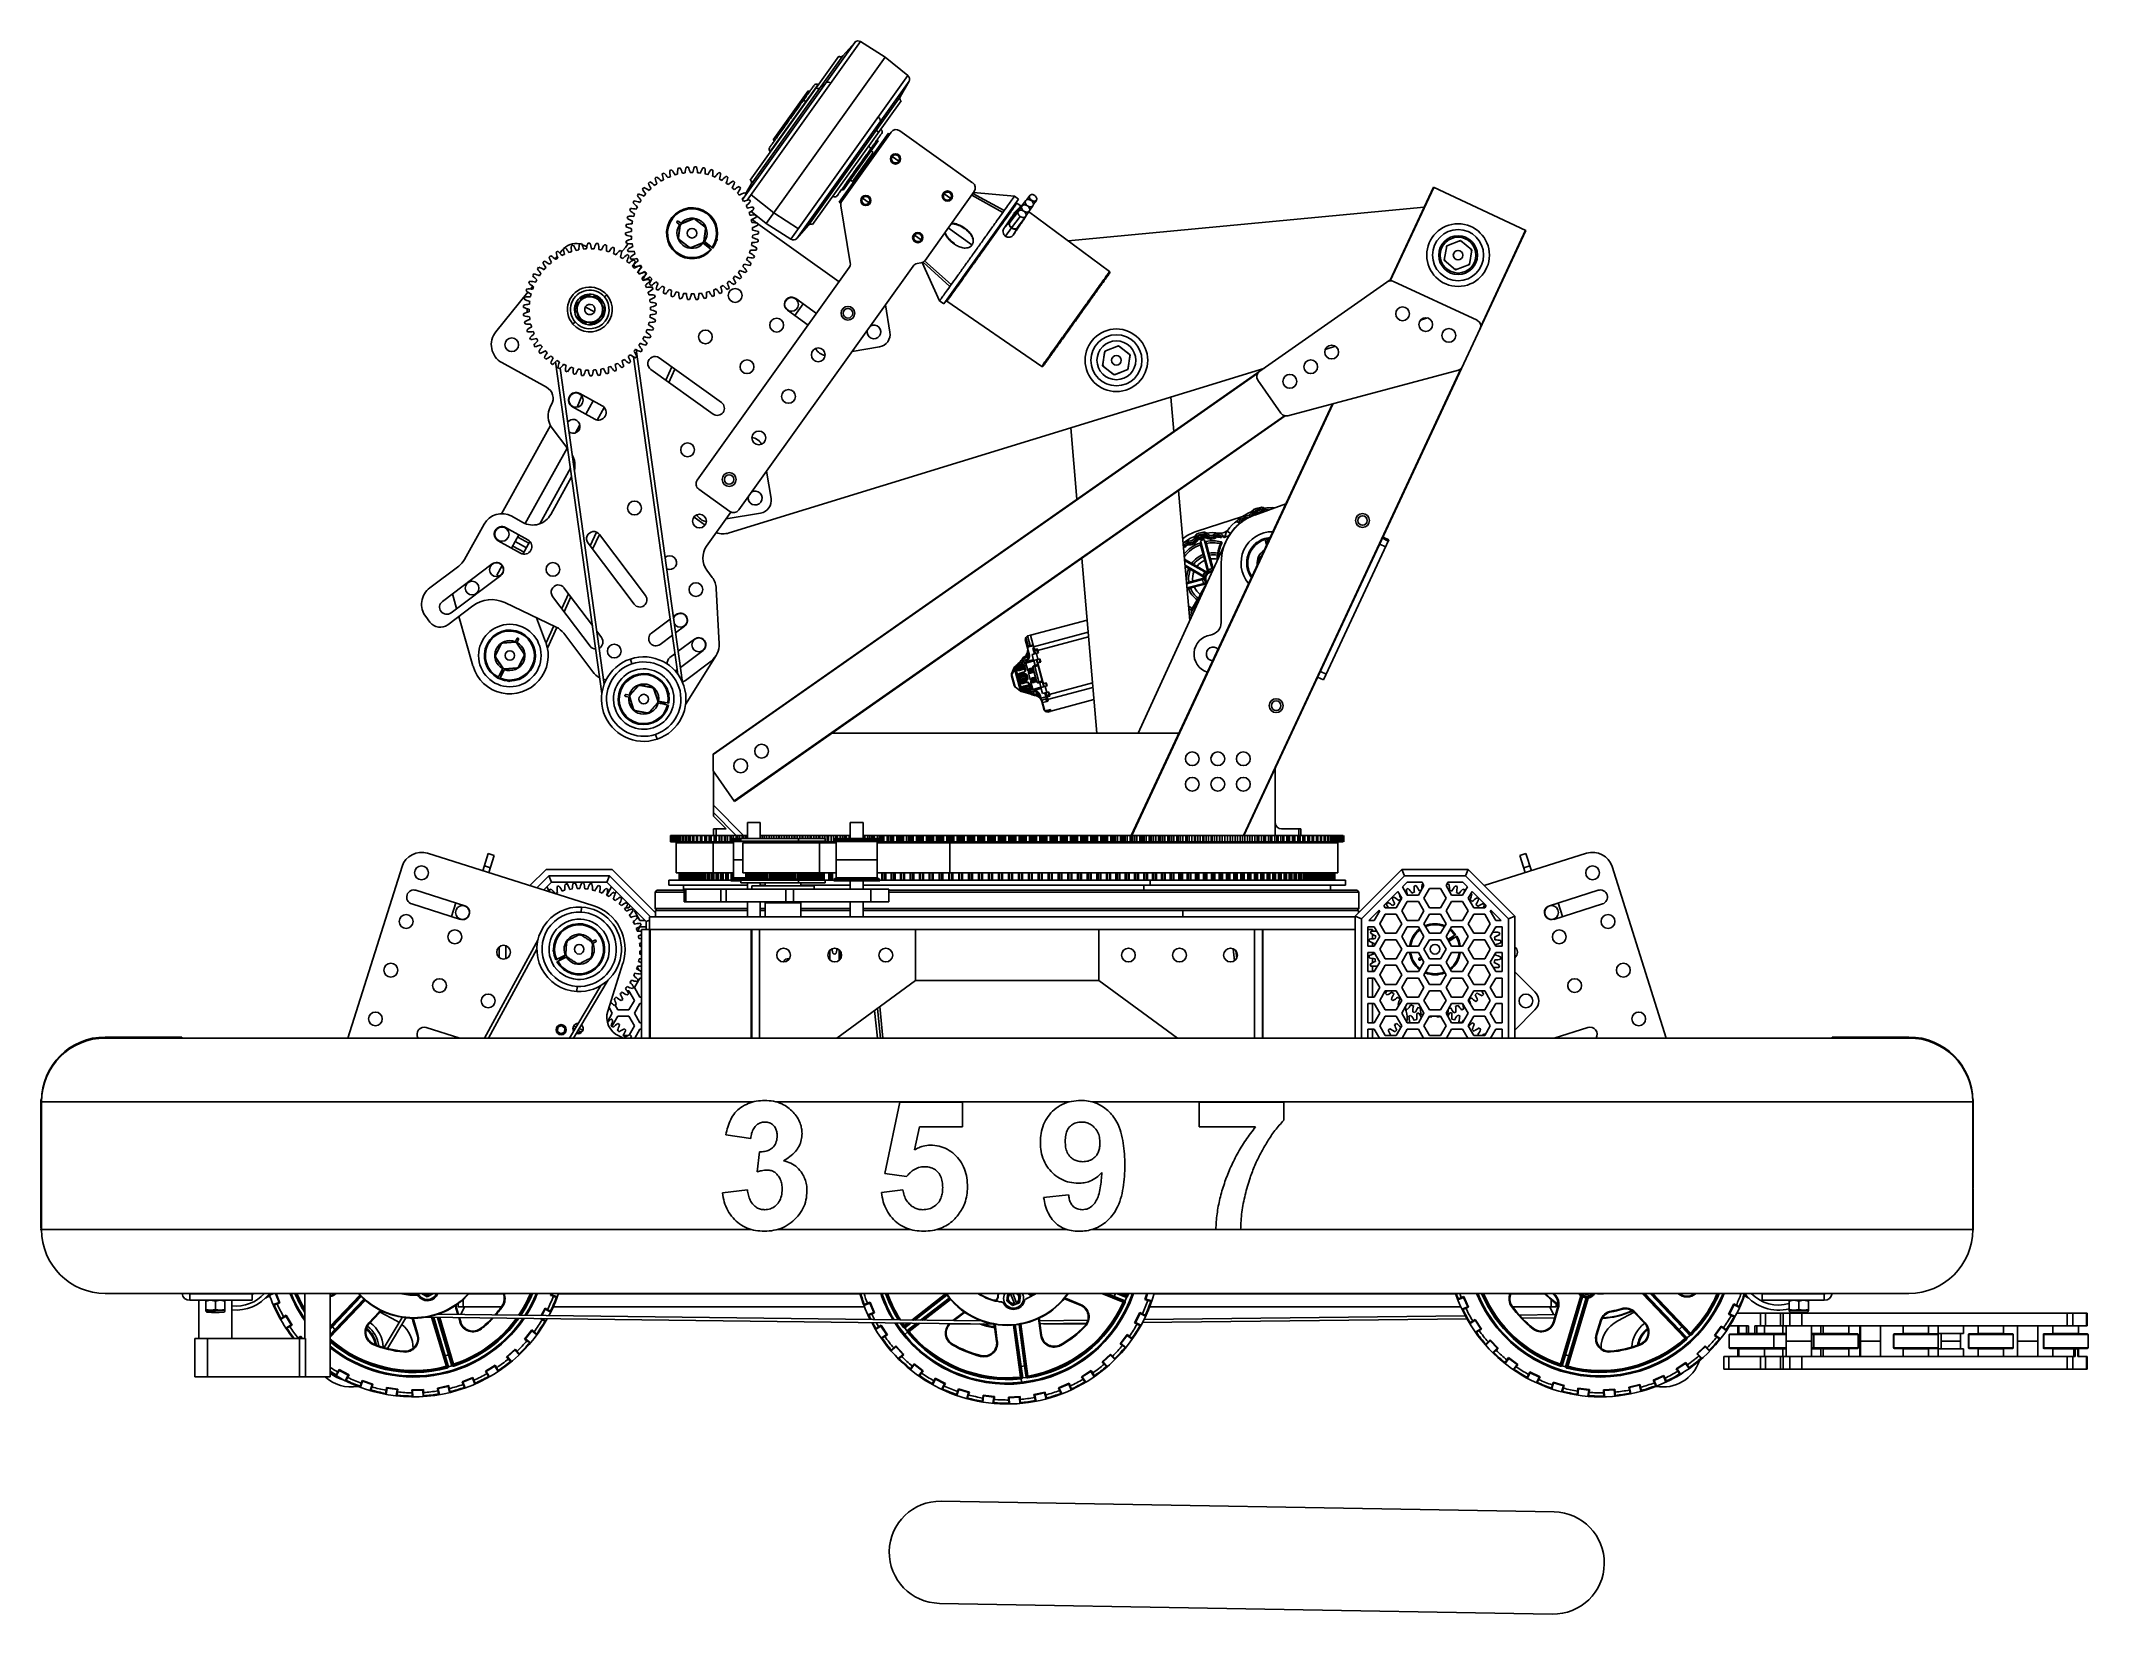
# Model space of a CAD drawing. Header units: inches. Extents: x -45.4 to 22.3, y -8.8 to 22.6.
# Drawn here: x -17.73 to 22.35, y -8.22 to 22.57 of the extents above; entities that cross this region are included whole.
import ezdxf

# ---------------------------------------------------------------- set-up
doc = ezdxf.new("R2010")
doc.units = ezdxf.units.IN
doc.header["$MEASUREMENT"] = 0

msp = doc.modelspace()

# ---------------------------------------------------------------- linework, layer by layer
at = {"color": 7, "linetype": 'Continuous', "lineweight": 25}
for p, q in [((-1.802, 22.544), (-3.999, 19.471)), ((-1.686, 22.561), (-3.905, 19.457)), ((-1.802, 22.544), (-2.033, 22.284)), ((-1.686, 22.561), (-1.206, 22.254)), ((-3.846, 19.851), (-2.113, 22.275)), ((-2.033, 22.284), (-3.828, 19.772)), ((-1.206, 22.254), (-3.532, 19)), ((-0.76, 21.899), (-1.206, 22.254)), ((-3.455, 20.411), (-2.516, 21.724)), ((-3.052, 18.693), (-0.76, 21.899)), ((-2.936, 18.709), (-0.738, 21.784)), ((-2.509, 21.72), (-2.516, 21.724)), ((-2.49, 21.644), (-2.362, 21.761)), ((-0.91, 21.481), (-0.738, 21.784)), ((-2.713, 21.598), (-3.399, 20.637)), ((-2.755, 21.39), (-2.749, 21.385)), ((-2.687, 21.58), (-2.713, 21.598)), ((-2.705, 18.97), (-0.91, 21.481)), ((-0.892, 21.403), (-2.625, 18.979)), ((-1.367, 20.842), (-1.298, 21.001)), ((-1.283, 20.843), (-1.289, 20.848)), ((-3.399, 20.637), (-3.374, 20.619)), ((-3.355, 20.699), (-3.329, 20.681)), ((-2.103, 19.421), (-1.142, 20.766)), ((-1.09, 20.788), (-2.052, 19.441)), ((-2.026, 19.656), (-1.339, 20.616)), ((-1.522, 20.508), (-1.528, 20.513)), ((-1.339, 20.616), (-1.365, 20.635)), ((-1.278, 20.524), (-1.302, 20.542)), ((-1.256, 20.606), (-1.232, 20.589)), ((-1.142, 20.766), (-1.118, 20.749)), ((0.508, 19.799), (-0.915, 20.817)), ((-3.455, 20.411), (-3.449, 20.406)), ((-1.844, 19.822), (-1.437, 20.391)), ((-1.623, 20.093), (-1.641, 20.106)), ((-1.437, 20.391), (-1.479, 20.421)), ((-1.434, 20.307), (-1.458, 20.324)), ((-1.428, 20.365), (-1.446, 20.379)), ((-1.43, 20.363), (-1.406, 20.346)), ((-1.067, 20.311), (-0.938, 20.219)), ((-3.828, 19.772), (-3.938, 19.579)), ((-2.026, 19.656), (-2.052, 19.674)), ((-1.981, 19.717), (-2.007, 19.736)), ((-1.886, 19.851), (-1.844, 19.822)), ((-1.836, 19.834), (-1.817, 19.821)), ((-1.791, 19.806), (-1.815, 19.823)), ((-1.787, 19.863), (-1.763, 19.845)), ((9.529, 19.71), (8.674, 17.876)), ((9.538, 19.706), (8.685, 17.878)), ((9.529, 19.71), (11.341, 18.865)), ((-3.981, 19.503), (-3.999, 19.471)), ((-3.83, 19.561), (-3.382, 19.209)), ((-2.229, 19.534), (-2.222, 19.53)), ((-2.103, 19.421), (-2.072, 19.398)), ((-2.056, 19.435), (-2.08, 19.453)), ((-2.074, 19.348), (-1.888, 18.229)), ((-2.015, 19.493), (-2.039, 19.51)), ((-2.011, 19.55), (-1.987, 19.532)), ((-1.52, 19.405), (-1.649, 19.497)), ((-0.425, 18.278), (0.537, 19.625)), ((1.406, 19.477), (-0.059, 17.427)), ((-0.05, 19.584), (0.079, 19.492)), ((1.098, 19.216), (0.49, 19.558)), ((0.513, 19.59), (1.124, 19.252)), ((1.326, 19.534), (0.526, 19.609)), ((1.098, 19.216), (1.124, 19.252)), ((1.232, 19.021), (1.441, 19.33)), ((1.404, 19.243), (1.237, 19.02)), ((1.475, 19.348), (1.308, 19.125)), ((1.406, 19.477), (1.326, 19.534)), ((1.328, 19.213), (1.441, 19.33)), ((1.446, 19.336), (1.333, 19.219)), ((1.376, 19.401), (1.456, 19.342)), ((1.376, 19.401), (1.376, 19.401)), ((1.546, 19.452), (1.379, 19.23)), ((1.553, 19.157), (1.617, 19.241)), ((1.629, 19.549), (1.568, 19.468)), ((1.581, 19.348), (1.575, 19.341)), ((1.625, 19.262), (1.688, 19.346)), ((1.696, 19.376), (1.755, 19.454)), ((9.348, 19.322), (2.378, 18.658)), ((-5.278, 19.012), (-5.221, 18.967)), ((-5.254, 19.043), (-5.197, 18.999)), ((-5.217, 18.964), (-5.25, 18.723)), ((-5.216, 18.971), (-5.214, 18.986)), ((-5.214, 18.986), (-5.2, 18.992)), ((-4.968, 19.087), (-5.192, 18.995)), ((-4.737, 18.933), (-4.928, 19.081)), ((-4.754, 18.656), (-4.722, 18.896)), ((-3.831, 19.238), (-3.74, 19.166)), ((-3.812, 19.077), (-3.717, 19.009)), ((-3.734, 19.161), (-3.532, 19)), ((-3.699, 18.996), (-2.108, 17.859)), ((-3.532, 19), (-3.052, 18.693)), ((-2.904, 18.899), (-3.382, 19.209)), ((-2.936, 18.709), (-2.705, 18.97)), ((0.491, 18.582), (0.028, 18.913)), ((0.495, 18.58), (0.029, 18.913)), ((1.119, 18.905), (1.232, 19.021)), ((1.15, 18.754), (1.269, 18.913)), ((1.438, 19.138), (1.271, 18.916)), ((1.303, 18.774), (1.383, 18.913)), ((1.328, 19.213), (1.334, 19.218)), ((1.378, 18.914), (1.546, 19.136)), ((1.433, 18.986), (1.383, 18.913)), ((1.536, 19.123), (1.512, 19.081)), ((1.513, 19.084), (1.536, 19.124)), ((1.561, 19.167), (1.544, 19.138)), ((1.603, 19.233), (3.187, 18.059)), ((11.341, 18.865), (5.819, 7.021)), ((11.332, 18.869), (10.455, 16.987)), ((-7.576, 18.421), (-7.529, 18.479)), ((-7.141, 18.588), (-7.088, 18.565)), ((-7.088, 18.565), (-7.047, 18.542)), ((-6.292, 18.529), (-6.237, 18.607)), ((-6.175, 18.694), (-6.169, 18.702)), ((-5.235, 18.686), (-5.043, 18.538)), ((-5.003, 18.532), (-4.779, 18.624)), ((-4.603, 18.488), (-4.774, 18.621)), ((-4.758, 18.633), (-4.772, 18.627)), ((-4.755, 18.648), (-4.758, 18.633)), ((-4.579, 18.519), (-4.75, 18.652)), ((-4.734, 18.61), (-4.736, 18.608)), ((-4.73, 18.588), (-4.733, 18.588)), ((-4.731, 18.588), (-4.729, 18.59)), ((-4.72, 18.628), (-4.721, 18.627)), ((-4.72, 18.626), (-4.721, 18.627)), ((-4.721, 18.627), (-4.716, 18.626)), ((-4.715, 18.608), (-4.714, 18.61)), ((-4.713, 18.609), (-4.714, 18.61)), ((-4.66, 18.549), (-4.659, 18.551)), ((-4.657, 18.53), (-4.655, 18.529)), ((-4.656, 18.529), (-4.656, 18.529)), ((-4.653, 18.532), (-4.655, 18.529)), ((-4.645, 18.569), (-4.644, 18.57)), ((-4.638, 18.551), (-4.64, 18.549)), ((-4.638, 18.551), (-4.639, 18.553)), ((-4.491, 18.683), (-4.508, 18.661)), ((-4.491, 18.683), (-4.5, 18.689)), ((-4.498, 18.699), (-4.493, 18.695)), ((-4.493, 18.695), (-4.491, 18.683)), ((-0.632, 18.771), (-0.503, 18.678)), ((0.491, 18.582), (0.491, 18.582)), ((9.79, 18.565), (9.742, 18.28)), ((10.06, 18.666), (9.79, 18.565)), ((10.283, 18.482), (10.06, 18.666)), ((10.235, 18.197), (10.283, 18.482)), ((-7.671, 18.304), (-7.628, 18.357)), ((-1.909, 18.136), (-4.885, 13.974)), ((-4.071, 13.393), (-0.66, 18.165)), ((-0.579, 18.216), (-0.506, 18.228)), ((-0.478, 18.238), (-0.14, 17.485)), ((0.063, 17.767), (-0.463, 18.243)), ((0.088, 17.803), (-0.433, 18.269)), ((9.742, 18.28), (9.964, 18.096)), ((9.964, 18.096), (10.235, 18.197)), ((-8.827, 16.879), (-8.198, 17.654)), ((-8.147, 17.717), (-8.103, 17.771)), ((8.683, 17.897), (-4.574, 8.614)), ((0.063, 17.767), (0.088, 17.803)), ((2.927, 17.655), (2.931, 17.66)), ((8.675, 17.879), (8.67, 17.876)), ((10.383, 17.105), (8.749, 17.867)), ((-7.196, 17.467), (-7.259, 17.413)), ((-7.259, 17.413), (-7.249, 17.359)), ((-7.247, 17.423), (-7.242, 17.371)), ((-7.039, 17.601), (-7.079, 17.566)), ((-7.077, 17.365), (-7.075, 17.357)), ((-7.074, 17.365), (-6.899, 17.268)), ((-7.025, 17.595), (-7.068, 17.565)), ((-6.961, 17.573), (-7.039, 17.601)), ((-6.767, 17.504), (-6.813, 17.52)), ((-6.764, 17.489), (-6.812, 17.511)), ((-6.767, 17.504), (-6.758, 17.511)), ((-6.752, 17.423), (-6.767, 17.504)), ((-6.726, 17.21), (-6.731, 17.263)), ((-6.714, 17.22), (-6.724, 17.274)), ((-6.699, 17.562), (-6.654, 17.601)), ((-2.713, 17.013), (-3.119, 17.303)), ((-2.81, 17.427), (-2.973, 17.199)), ((-2.957, 17.531), (-2.55, 17.24)), ((-1.201, 17.408), (-1.112, 16.872)), ((-0.059, 17.427), (-0.14, 17.485)), ((1.859, 16.201), (0.003, 17.48)), ((0.003, 17.48), (0.003, 17.48)), ((-7.274, 17.072), (-7.319, 17.033)), ((-7.221, 17.21), (-7.206, 17.129)), ((-7.206, 17.129), (-7.215, 17.122)), ((-7.209, 17.144), (-7.161, 17.122)), ((-7.206, 17.129), (-7.152, 17.11)), ((-7.012, 17.06), (-6.934, 17.033)), ((-6.948, 17.038), (-6.906, 17.068)), ((-6.934, 17.033), (-6.894, 17.067)), ((-6.777, 17.167), (-6.714, 17.22)), ((9.274, 17.107), (9.416, 17.151)), ((-5.172, 10.016), (-6.081, 16.532)), ((-1.317, 16.585), (-1.853, 16.496)), ((3.053, 16.215), (3.095, 16.501)), ((3.092, 16.478), (3.057, 16.238)), ((3.095, 16.501), (3.363, 16.608)), ((3.342, 16.599), (3.117, 16.509)), ((3.363, 16.608), (3.59, 16.429)), ((3.572, 16.443), (3.381, 16.593)), ((7.411, 16.534), (7.612, 16.596)), ((-7.835, 15.794), (-8.71, 16.277)), ((-7.657, 16.291), (-6.752, 9.796)), ((-7.588, 16.292), (-7.587, 16.284)), ((-7.57, 16.165), (-6.707, 9.976)), ((-5.264, 10.177), (-6.13, 16.387)), ((-4.573, 15.27), (-5.793, 16.142)), ((-5.631, 16.37), (-4.41, 15.497)), ((-5.38, 16.191), (-5.499, 15.931)), ((-5.323, 16.15), (-5.442, 15.89)), ((6.089, 16.068), (-4.574, 8.602)), ((-4.261, 12.942), (6.208, 16.164)), ((3.28, 16.036), (3.053, 16.215)), ((3.072, 16.201), (3.262, 16.05)), ((3.549, 16.143), (3.28, 16.036)), ((3.302, 16.045), (3.527, 16.135)), ((3.59, 16.429), (3.549, 16.143)), ((3.552, 16.166), (3.587, 16.406)), ((10.068, 16.158), (5.808, 7.021)), ((6.679, 15.237), (10.017, 16.131)), ((-7.184, 15.675), (-6.747, 15.432)), ((6.093, 15.931), (6.544, 15.286)), ((-7.754, 15.425), (-7.738, 15.454)), ((-6.892, 15.17), (-7.329, 15.412)), ((-7.232, 15.405), (-7.143, 15.625)), ((-6.922, 15.529), (-7.067, 15.267)), ((-6.844, 15.153), (-6.707, 15.401)), ((6.611, 15.238), (-4.162, 7.694)), ((6.624, 15.234), (-4.157, 7.686)), ((7.552, 15.47), (3.612, 7.021)), ((7.564, 15.474), (3.623, 7.021)), ((4.444, 14.929), (4.386, 15.603)), ((-7.759, 15.048), (-8.716, 13.318)), ((-7.42, 14.587), (-7.723, 14.991)), ((-7.182, 15.058), (-7.269, 14.902)), ((2.43, 15.001), (2.549, 13.602)), ((-7.433, 14.605), (-8.251, 13.126)), ((-7.969, 13.12), (-7.367, 14.208)), ((-7.753, 13.304), (-7.344, 14.043)), ((-7.311, 14.309), (-7.288, 14.352)), ((-3.527, 14.154), (-3.438, 13.618)), ((-4.856, 13.8), (-4.245, 13.364)), ((4.757, 11.227), (4.541, 13.776)), ((-8.515, 13.268), (-8.297, 13.147)), ((-4.951, 13.254), (-4.943, 13.248)), ((-4.943, 13.248), (-4.731, 13.096)), ((-4.224, 13.351), (-4.7, 12.684)), ((-3.643, 13.331), (-4.318, 13.218)), ((5.79, 13.265), (4.905, 12.978)), ((5.978, 13.291), (6.011, 13.305)), ((6.01, 13.334), (6.001, 13.369)), ((6.005, 13.329), (6.011, 13.305)), ((6.028, 13.344), (6.019, 13.376)), ((6.024, 13.29), (6.02, 13.306)), ((6.022, 13.342), (6.03, 13.311)), ((6.028, 13.296), (6.026, 13.304)), ((6.03, 13.345), (6.028, 13.344)), ((6.64, 13.514), (6.032, 13.293)), ((6.033, 13.346), (6.045, 13.302)), ((6.043, 13.362), (6.038, 13.381)), ((6.057, 13.332), (6.064, 13.308)), ((6.157, 13.392), (6.152, 13.411)), ((6.165, 13.342), (6.16, 13.36)), ((6.18, 13.385), (6.171, 13.417)), ((6.183, 13.348), (6.174, 13.384)), ((6.18, 13.385), (6.177, 13.384)), ((6.194, 13.355), (6.186, 13.386)), ((6.2, 13.385), (6.191, 13.42)), ((6.213, 13.359), (6.207, 13.383)), ((6.356, 13.412), (6.354, 13.411)), ((-9.442, 12.42), (-9.059, 13.112)), ((-8.636, 13.049), (-8.199, 12.807)), ((-8.374, 12.904), (-8.519, 12.642)), ((-8.398, 12.86), (-8.179, 12.739)), ((-6.856, 12.958), (-6.979, 12.687)), ((-6.8, 12.914), (-6.932, 12.624)), ((-6.799, 12.914), (-5.898, 11.715)), ((4.892, 12.843), (4.882, 12.882)), ((4.888, 12.835), (4.893, 12.817)), ((4.909, 12.858), (4.9, 12.891)), ((4.902, 12.856), (4.911, 12.825)), ((4.911, 12.859), (4.911, 12.859)), ((4.914, 12.86), (4.926, 12.817)), ((4.924, 12.876), (4.919, 12.895)), ((4.938, 12.847), (4.944, 12.823)), ((5.038, 12.907), (5.033, 12.926)), ((5.047, 12.851), (5.041, 12.875)), ((5.061, 12.899), (5.052, 12.931)), ((5.066, 12.854), (5.055, 12.898)), ((5.058, 12.898), (5.058, 12.899)), ((5.075, 12.869), (5.067, 12.9)), ((5.082, 12.894), (5.072, 12.931)), ((5.093, 12.87), (5.087, 12.869)), ((5.087, 12.869), (5.092, 12.85)), ((5.095, 12.872), (5.09, 12.889)), ((5.095, 12.872), (5.115, 12.874)), ((5.442, 12.856), (5.476, 12.975)), ((5.554, 12.933), (5.49, 12.978)), ((5.678, 13.183), (5.729, 13.123)), ((5.72, 13.133), (5.732, 13.143)), ((5.847, 13.208), (5.853, 13.207)), ((6.226, 12.831), (6.264, 12.841)), ((6.226, 12.831), (6.261, 12.702)), ((6.264, 12.841), (6.331, 12.852)), ((6.264, 12.841), (6.287, 12.757)), ((6.321, 12.831), (6.269, 12.822)), ((8.53, 12.837), (8.644, 12.784)), ((8.655, 12.808), (8.542, 12.861)), ((-8.344, 12.545), (-8.782, 12.787)), ((-8.495, 12.685), (-8.276, 12.564)), ((-8.447, 12.773), (-8.228, 12.652)), ((-8.296, 12.528), (-8.159, 12.776)), ((-6.122, 11.546), (-7.023, 12.745)), ((2.647, 12.449), (2.937, 9.021)), ((5.465, 12.77), (3.747, 9.021)), ((4.798, 12.347), (4.655, 12.429)), ((4.762, 12.735), (4.792, 12.754)), ((4.852, 12.786), (4.884, 12.8)), ((4.874, 12.809), (4.893, 12.817)), ((4.9, 12.82), (4.895, 12.817)), ((4.906, 12.8), (4.9, 12.82)), ((4.967, 12.792), (5.043, 12.813)), ((5.127, 12.193), (4.967, 12.792)), ((4.969, 12.707), (5.02, 12.518)), ((5.198, 12.235), (5.043, 12.813)), ((5.134, 12.548), (5.083, 12.737)), ((5.143, 12.507), (5.142, 12.509)), ((5.217, 12.24), (5.165, 12.433)), ((6.051, 12.743), (6.057, 12.754)), ((6.053, 12.737), (6.051, 12.743)), ((6.057, 12.754), (6.084, 12.761)), ((6.057, 12.754), (6.06, 12.743)), ((6.166, 12.499), (6.095, 12.428)), ((6.095, 12.428), (6.109, 12.377)), ((6.249, 12.751), (6.247, 12.751)), ((6.253, 12.77), (6.253, 12.768)), ((6.253, 12.77), (6.256, 12.77)), ((6.273, 12.758), (6.27, 12.757)), ((6.278, 12.776), (6.281, 12.777)), ((6.281, 12.776), (6.281, 12.777)), ((6.282, 12.775), (6.281, 12.777)), ((7.376, 10.065), (8.655, 12.808)), ((8.591, 12.67), (8.477, 12.723)), ((-10.121, 11.866), (-9.551, 12.294)), ((-9.873, 11.602), (-8.898, 12.335)), ((-8.729, 12.111), (-9.704, 11.378)), ((-8.81, 12.117), (-8.706, 12.305)), ((-8.81, 12.117), (-8.771, 12.095)), ((-4.695, 12.211), (-4.59, 12.072)), ((5.084, 12.159), (4.658, 12.405)), ((5.044, 12.091), (4.666, 12.31)), ((4.668, 12.286), (4.739, 12.245)), ((5.037, 12.037), (4.697, 11.945)), ((5.032, 12.056), (4.817, 11.998)), ((4.842, 12.185), (5.034, 12.074)), ((5.093, 12.176), (4.901, 12.288)), ((5.006, 12.028), (5.027, 11.952)), ((5.01, 12.029), (5.03, 11.953)), ((5.056, 12.175), (5.017, 12.107)), ((5.059, 12.173), (5.02, 12.105)), ((5.032, 12.056), (5.037, 12.037)), ((5.032, 12.056), (5.051, 12.054)), ((5.044, 12.091), (5.034, 12.074)), ((5.034, 12.074), (5.054, 12.071)), ((5.051, 12.402), (5.108, 12.188)), ((5.084, 12.159), (5.093, 12.176)), ((5.106, 12.161), (5.093, 12.176)), ((5.108, 12.188), (5.127, 12.193)), ((5.119, 12.172), (5.108, 12.188)), ((5.195, 12.244), (5.119, 12.224)), ((5.196, 12.24), (5.12, 12.22)), ((5.144, 12.185), (5.211, 12.216)), ((5.217, 12.24), (5.198, 12.235)), ((5.223, 12.243), (5.217, 12.24)), ((5.219, 12.234), (5.217, 12.24)), ((5.374, 12.354), (5.374, 11.19)), ((-9.595, 11.461), (-9.677, 11.749)), ((-6.983, 10.725), (-7.716, 11.7)), ((-7.406, 11.753), (-7.538, 11.463)), ((-7.493, 11.869), (-6.938, 11.131)), ((-7.358, 11.69), (-7.491, 11.4)), ((-4.511, 11.852), (-4.455, 10.773)), ((4.702, 11.967), (4.695, 11.965)), ((5.057, 11.96), (4.703, 11.866)), ((4.705, 11.846), (4.733, 11.853)), ((5.008, 11.774), (4.781, 11.38)), ((4.903, 11.631), (4.805, 11.461)), ((4.848, 11.884), (5.062, 11.941)), ((5.074, 11.927), (4.963, 11.734)), ((5.062, 11.941), (5.057, 11.96)), ((5.079, 11.953), (5.062, 11.941)), ((5.081, 11.933), (5.074, 11.927)), ((5.077, 11.925), (5.074, 11.927)), ((-10.118, 11.196), (-10.2, 11.306)), ((-9.278, 11.514), (-9.768, 11.146)), ((-9.275, 10.337), (-9.551, 11.309)), ((-7.646, 11.099), (-8.649, 11.577)), ((-8.031, 11.282), (-7.852, 10.807)), ((-5.779, 10.983), (-5.415, 11.257)), ((-5.352, 11.304), (-5.299, 11.344)), ((2.75, 11.236), (1.64, 10.939)), ((4.781, 11.38), (4.818, 11.358)), ((-8.418, 10.871), (-8.449, 10.806)), ((-8.382, 10.854), (-8.414, 10.789)), ((-7.694, 11.121), (-7.845, 10.789)), ((-7.632, 11.091), (-7.817, 10.685)), ((-6.931, 10.223), (-7.499, 10.978)), ((-6.852, 11.017), (-6.759, 10.893)), ((-5.371, 10.94), (-5.611, 10.759)), ((-5.131, 11.12), (-5.308, 10.987)), ((-5.257, 10.625), (-4.939, 10.864)), ((1.539, 10.858), (1.617, 10.568)), ((1.582, 10.928), (1.55, 10.896)), ((1.55, 10.896), (1.601, 10.705)), ((1.639, 10.943), (1.582, 10.928)), ((1.582, 10.928), (1.632, 10.739)), ((1.737, 10.577), (1.639, 10.943)), ((2.77, 10.997), (1.701, 10.711)), ((2.777, 10.907), (1.778, 10.64)), ((-8.727, 10.759), (-8.831, 10.541)), ((-8.828, 10.501), (-8.691, 10.301)), ((-8.452, 10.801), (-8.694, 10.782)), ((-8.444, 10.802), (-8.429, 10.803)), ((-8.444, 10.801), (-8.429, 10.803)), ((-8.429, 10.803), (-8.42, 10.791)), ((-8.429, 10.803), (-8.42, 10.79)), ((-8.279, 10.584), (-8.416, 10.784)), ((-8.38, 10.325), (-8.276, 10.544)), ((-6.162, 10.38), (-6.193, 10.473)), ((-5.418, 10.503), (-5.32, 10.577)), ((-4.771, 10.64), (-5.213, 10.307)), ((-4.614, 10.432), (-5.115, 10.056)), ((-5.111, 9.586), (-4.515, 10.54)), ((1.433, 10.421), (1.341, 10.325)), ((1.512, 10.514), (1.486, 10.487)), ((1.486, 10.487), (1.487, 10.485)), ((1.488, 10.445), (1.495, 10.417)), ((1.493, 10.462), (1.501, 10.433)), ((1.512, 10.511), (1.512, 10.514)), ((1.52, 10.502), (1.534, 10.502)), ((1.52, 10.501), (1.535, 10.444)), ((1.526, 10.52), (1.521, 10.519)), ((1.522, 10.517), (1.521, 10.519)), ((1.523, 10.51), (1.534, 10.522)), ((1.534, 10.522), (1.532, 10.526)), ((1.538, 10.515), (1.573, 10.534)), ((1.548, 10.451), (1.562, 10.459)), ((1.548, 10.445), (1.554, 10.45)), ((1.548, 10.395), (1.707, 10.437)), ((1.561, 10.419), (1.554, 10.446)), ((1.561, 10.419), (1.568, 10.427)), ((1.568, 10.427), (1.691, 10.46)), ((1.573, 10.534), (1.604, 10.617)), ((1.573, 10.534), (1.612, 10.544)), ((1.579, 10.511), (1.603, 10.517)), ((1.601, 10.705), (1.606, 10.709)), ((1.695, 10.733), (1.606, 10.709)), ((1.614, 10.574), (1.613, 10.558)), ((1.69, 10.754), (1.632, 10.739)), ((1.794, 10.592), (1.67, 10.559)), ((1.701, 10.445), (1.67, 10.559)), ((1.687, 10.686), (1.706, 10.692)), ((1.687, 10.686), (1.718, 10.572)), ((1.695, 10.466), (1.691, 10.46)), ((1.701, 10.445), (1.824, 10.478)), ((1.715, 10.449), (1.707, 10.437)), ((1.73, 10.351), (1.707, 10.437)), ((1.707, 10.437), (1.707, 10.437)), ((1.714, 10.661), (1.771, 10.676)), ((1.719, 10.642), (1.746, 10.649)), ((1.72, 10.638), (1.762, 10.649)), ((1.746, 10.649), (1.741, 10.668)), ((1.786, 10.468), (1.756, 10.582)), ((1.784, 10.365), (1.758, 10.46)), ((1.765, 10.648), (1.78, 10.594)), ((1.767, 10.463), (1.91, 9.93)), ((1.778, 10.64), (1.77, 10.646)), ((1.77, 10.64), (1.782, 10.598)), ((1.794, 10.592), (1.771, 10.676)), ((1.813, 10.469), (1.827, 10.416)), ((1.817, 10.468), (1.83, 10.419)), ((1.842, 10.414), (1.824, 10.478)), ((-8.787, 10.1), (-8.693, 10.295)), ((-8.751, 10.083), (-8.787, 10.1)), ((-8.758, 10.161), (-8.758, 10.16)), ((-8.757, 10.162), (-8.757, 10.16)), ((-8.754, 10.158), (-8.757, 10.16)), ((-8.751, 10.083), (-8.658, 10.278)), ((-8.739, 10.169), (-8.737, 10.168)), ((-8.732, 10.148), (-8.735, 10.149)), ((-8.732, 10.148), (-8.731, 10.149)), ((-8.716, 10.245), (-8.716, 10.248)), ((-8.716, 10.246), (-8.713, 10.245)), ((-8.716, 10.158), (-8.715, 10.158)), ((-8.695, 10.254), (-8.698, 10.255)), ((-8.693, 10.235), (-8.691, 10.234)), ((-8.678, 10.281), (-8.687, 10.294)), ((-8.678, 10.282), (-8.686, 10.294)), ((-8.663, 10.283), (-8.678, 10.282)), ((-8.663, 10.282), (-8.678, 10.281)), ((-8.676, 10.244), (-8.675, 10.245)), ((-8.675, 10.245), (-8.676, 10.24)), ((-8.674, 10.244), (-8.675, 10.245)), ((-8.655, 10.284), (-8.413, 10.302)), ((-8.573, 10.032), (-8.598, 10.044)), ((-8.573, 10.032), (-8.568, 10.042)), ((-8.56, 10.037), (-8.573, 10.032)), ((-8.558, 10.042), (-8.56, 10.037)), ((-6.667, 10.067), (-6.722, 10.079)), ((1.269, 10.146), (1.32, 9.956)), ((1.318, 10.305), (1.271, 10.183)), ((1.271, 10.183), (1.34, 9.926)), ((1.326, 10.277), (1.275, 10.167)), ((1.318, 10.305), (1.442, 9.843)), ((1.336, 10.321), (1.337, 10.318)), ((1.341, 10.324), (1.341, 10.322)), ((1.346, 10.33), (1.345, 10.329)), ((1.345, 10.329), (1.345, 10.328)), ((1.348, 10.316), (1.356, 10.287)), ((1.349, 10.271), (1.353, 10.258)), ((1.388, 10.309), (1.353, 10.299)), ((1.354, 10.275), (1.357, 10.261)), ((1.361, 10.285), (1.363, 10.287)), ((1.451, 10.362), (1.364, 10.288)), ((1.367, 10.248), (1.388, 10.169)), ((1.383, 10.146), (1.388, 10.127)), ((1.388, 10.148), (1.393, 10.128)), ((1.4, 10.349), (1.451, 10.362)), ((1.403, 10.11), (1.418, 10.055)), ((1.406, 10.326), (1.41, 10.327)), ((1.413, 10.032), (1.418, 10.013)), ((1.415, 10.275), (1.525, 10.305)), ((1.418, 10.033), (1.424, 10.014)), ((1.422, 10.251), (1.532, 10.281)), ((1.497, 10.212), (1.423, 10.179)), ((1.498, 10.213), (1.439, 10.197)), ((1.451, 10.402), (1.493, 10.413)), ((1.454, 10.13), (1.563, 10.159)), ((1.459, 10.11), (1.57, 10.14)), ((1.577, 10.112), (1.466, 10.082)), ((1.469, 10.322), (1.517, 10.334)), ((1.581, 10.092), (1.472, 10.062)), ((1.513, 10.156), (1.538, 10.163)), ((1.514, 10.347), (1.538, 10.258)), ((1.52, 10.36), (1.545, 10.267)), ((1.536, 10.069), (1.561, 10.076)), ((1.545, 10.407), (1.585, 10.257)), ((1.566, 10.154), (1.581, 10.097)), ((1.574, 10.158), (1.59, 10.098)), ((1.635, 10.073), (1.6, 10.202)), ((1.625, 10.269), (1.637, 10.275)), ((1.633, 10.258), (1.638, 10.239)), ((1.661, 10.25), (1.638, 10.239)), ((1.643, 10.29), (1.685, 10.301)), ((1.66, 10.222), (1.698, 10.233)), ((1.665, 10.202), (1.705, 10.212)), ((1.695, 10.237), (1.68, 10.233)), ((1.696, 10.237), (1.68, 10.233)), ((1.684, 10.027), (1.703, 10.029)), ((1.764, 10.019), (1.685, 10.313)), ((1.686, 10.06), (1.711, 10.061)), ((1.686, 10.06), (1.691, 10.041)), ((1.691, 10.106), (1.731, 10.117)), ((1.696, 10.085), (1.735, 10.095)), ((1.729, 10.128), (1.709, 10.201)), ((1.716, 10.019), (1.757, 10.03)), ((1.781, 10.365), (1.717, 10.347)), ((1.719, 10.086), (1.734, 10.09)), ((1.735, 10.09), (1.719, 10.086)), ((1.722, 10.328), (1.798, 10.349)), ((1.803, 10.024), (1.722, 10.328)), ((1.873, 10.023), (1.781, 10.365)), ((1.785, 10.398), (1.842, 10.414)), ((1.803, 10.024), (1.879, 10.045)), ((1.808, 10.005), (1.873, 10.023)), ((1.901, 9.928), (1.875, 10.023)), ((7.376, 10.065), (7.262, 10.118)), ((7.315, 10.231), (7.428, 10.178)), ((-6.284, 9.741), (-6.213, 9.726)), ((-6.276, 9.779), (-6.205, 9.765)), ((-6.205, 9.758), (-6.215, 9.747)), ((-6.215, 9.747), (-6.21, 9.732)), ((-6.207, 9.725), (-6.131, 9.495)), ((-6.039, 9.945), (-6.199, 9.764)), ((-5.763, 9.909), (-6.001, 9.958)), ((-5.656, 9.653), (-5.733, 9.883)), ((-5.659, 9.62), (-5.649, 9.631)), ((-5.649, 9.631), (-5.654, 9.645)), ((-5.438, 9.608), (-5.651, 9.651)), ((-5.618, 9.621), (-5.619, 9.618)), ((-5.613, 9.644), (-5.614, 9.643)), ((-5.612, 9.642), (-5.614, 9.643)), ((-5.614, 9.643), (-5.609, 9.643)), ((-5.599, 9.629), (-5.6, 9.63)), ((-5.6, 9.627), (-5.6, 9.63)), ((-5.52, 9.623), (-5.52, 9.625)), ((-5.446, 9.805), (-5.439, 9.804)), ((-5.432, 9.793), (-5.443, 9.796)), ((-5.439, 9.804), (-5.432, 9.793)), ((-5.432, 9.793), (-5.438, 9.766)), ((1.34, 9.926), (1.442, 9.843)), ((1.434, 9.996), (1.455, 9.917)), ((1.448, 9.901), (1.452, 9.888)), ((1.454, 9.9), (1.457, 9.887)), ((1.465, 9.838), (1.464, 9.841)), ((1.466, 9.877), (1.473, 9.848)), ((1.471, 9.881), (1.468, 9.882)), ((1.469, 10.005), (1.55, 10.013)), ((1.471, 9.838), (1.47, 9.84)), ((1.471, 9.837), (1.599, 9.8)), ((1.477, 9.88), (1.586, 9.86)), ((1.477, 9.837), (1.477, 9.835)), ((1.477, 9.835), (1.478, 9.835)), ((1.492, 9.997), (1.552, 10.013)), ((1.615, 9.971), (1.505, 9.941)), ((1.621, 9.947), (1.511, 9.917)), ((1.529, 9.869), (1.533, 9.87)), ((1.535, 9.846), (1.587, 9.86)), ((1.581, 9.904), (1.629, 9.917)), ((1.599, 9.8), (1.611, 9.796)), ((1.599, 9.8), (1.626, 9.792)), ((1.606, 9.825), (1.647, 9.837)), ((1.609, 9.993), (1.633, 9.905)), ((1.619, 9.99), (1.644, 9.897)), ((1.636, 9.912), (1.62, 9.908)), ((1.628, 9.956), (1.666, 9.955)), ((1.649, 10.018), (1.686, 9.88)), ((1.651, 9.835), (1.659, 9.807)), ((1.664, 9.823), (1.672, 9.794)), ((1.678, 9.771), (1.678, 9.77)), ((1.678, 9.77), (1.719, 9.757)), ((1.686, 9.88), (1.844, 9.922)), ((1.699, 9.838), (1.719, 9.835)), ((1.699, 9.831), (1.715, 9.774)), ((1.716, 9.839), (1.709, 9.865)), ((1.72, 9.862), (1.709, 9.865)), ((1.715, 9.773), (1.727, 9.78)), ((1.718, 9.762), (1.719, 9.757)), ((1.719, 9.757), (1.733, 9.761)), ((1.72, 9.862), (1.842, 9.895)), ((1.737, 9.763), (1.721, 9.767)), ((1.722, 9.764), (1.738, 9.76)), ((1.723, 9.764), (1.738, 9.759)), ((1.733, 9.761), (1.738, 9.759)), ((1.737, 9.771), (1.777, 9.772)), ((1.737, 9.763), (1.738, 9.76)), ((1.771, 9.795), (1.797, 9.802)), ((1.777, 9.772), (1.815, 9.783)), ((1.821, 10.009), (1.844, 9.923)), ((1.832, 9.764), (1.91, 9.475)), ((1.842, 9.895), (1.849, 9.892)), ((1.967, 9.946), (1.843, 9.913)), ((1.874, 9.799), (1.843, 9.913)), ((1.844, 9.923), (1.857, 9.916)), ((1.943, 9.732), (1.848, 9.706)), ((1.871, 9.648), (1.864, 9.646)), ((1.865, 9.67), (1.942, 9.691)), ((1.865, 9.67), (1.923, 9.456)), ((1.874, 9.799), (1.997, 9.832)), ((1.879, 9.621), (1.985, 9.65)), ((1.893, 9.995), (1.95, 10.01)), ((1.921, 9.811), (1.953, 9.695)), ((1.959, 9.821), (1.929, 9.936)), ((1.938, 10.001), (1.953, 9.948)), ((1.985, 9.65), (1.94, 9.816)), ((1.942, 10), (1.955, 9.951)), ((1.942, 9.691), (1.955, 9.641)), ((1.967, 9.946), (1.95, 10.01)), ((1.957, 9.755), (1.998, 9.766)), ((1.985, 9.758), (1.958, 9.751)), ((1.963, 9.733), (2.02, 9.748)), ((2.861, 9.919), (1.976, 9.682)), ((1.985, 9.758), (1.989, 9.74)), ((1.986, 9.823), (2, 9.769)), ((1.99, 9.821), (2.003, 9.772)), ((2.02, 9.748), (1.997, 9.832)), ((2.007, 9.782), (2.003, 9.773)), ((2.854, 10.009), (2.007, 9.782)), ((2.881, 9.681), (2.037, 9.455)), ((-6.101, 9.468), (-5.863, 9.42)), ((-5.825, 9.432), (-5.664, 9.614)), ((-5.446, 9.569), (-5.658, 9.613)), ((-5.605, 9.603), (-5.607, 9.602)), ((-5.605, 9.603), (-5.605, 9.606)), ((-5.525, 9.599), (-5.524, 9.602)), ((-5.513, 9.583), (-5.512, 9.583)), ((-5.511, 9.586), (-5.512, 9.583)), ((-5.512, 9.583), (-5.512, 9.583)), ((-5.506, 9.611), (-5.507, 9.612)), ((-5.506, 9.611), (-5.506, 9.608)), ((1.905, 9.521), (1.898, 9.519)), ((1.923, 9.456), (2.029, 9.485)), ((1.934, 9.459), (1.937, 9.447)), ((1.937, 9.447), (1.981, 9.435)), ((2.021, 9.469), (1.976, 9.457)), ((1.976, 9.457), (1.981, 9.435)), ((1.981, 9.435), (2.027, 9.447)), ((2.027, 9.447), (2.018, 9.482)), ((2.037, 9.455), (2.029, 9.485)), ((-5.701, 8.998), (-5.67, 8.905)), ((-2.249, 9.021), (4.544, 9.021)), ((-4.574, 8.282), (-4.574, 8.614)), ((5.172, 8.531), (5.211, 8.617)), ((-4.574, 8.282), (-4.157, 7.686)), ((-4.568, 7.396), (-4.568, 8.274)), ((6.432, 8.336), (6.432, 7.021)), ((-4.568, 7.613), (-3.977, 7.021)), ((-4.121, 7.021), (-4.568, 7.469)), ((-4.318, 7.146), (-4.568, 7.396)), ((-3.9, 7.272), (-3.9, 6.959)), ((-3.9, 7.272), (-3.65, 7.272)), ((-3.65, 6.959), (-3.65, 7.272)), ((-1.887, 7.272), (-1.887, 6.959)), ((-1.887, 7.272), (-1.637, 7.272)), ((-1.637, 6.959), (-1.637, 7.272)), ((-5.41, 6.896), (-5.41, 7.021)), ((-4.736, 7.021), (-5.408, 7.021)), ((-5.408, 6.896), (-5.408, 7.021)), ((-5.304, 6.896), (-5.408, 6.896)), ((-5.406, 6.896), (-5.406, 7.021)), ((-5.4, 6.896), (-5.4, 7.021)), ((-5.396, 6.896), (-5.396, 7.021)), ((-5.385, 6.896), (-5.385, 7.021)), ((-5.379, 6.896), (-5.379, 7.021)), ((-5.364, 6.896), (-5.364, 7.021)), ((-5.356, 6.896), (-5.356, 7.021)), ((-5.337, 6.896), (-5.337, 7.021)), ((-5.327, 6.896), (-5.327, 7.021)), ((-5.304, 6.896), (-5.304, 7.021)), ((-4.982, 6.896), (-5.304, 6.896)), ((-5.297, 6.876), (-5.297, 6.286)), ((-5.297, 6.876), (-4.175, 6.876)), ((-5.292, 6.896), (-5.292, 7.021)), ((-5.265, 6.896), (-5.265, 7.021)), ((-5.251, 6.896), (-5.251, 7.021)), ((-5.238, 6.876), (-5.238, 6.896)), ((-5.237, 6.896), (-5.237, 6.876)), ((-5.237, 6.876), (-5.237, 6.896)), ((-5.235, 6.876), (-5.235, 6.896)), ((-5.229, 6.896), (-5.229, 6.876)), ((-5.229, 6.876), (-5.229, 6.896)), ((-5.227, 6.876), (-5.227, 6.896)), ((-5.219, 6.896), (-5.219, 7.021)), ((-5.216, 6.896), (-5.216, 6.876)), ((-5.216, 6.876), (-5.216, 6.896)), ((-5.212, 6.876), (-5.212, 6.896)), ((-5.203, 6.896), (-5.203, 7.021)), ((-5.197, 6.896), (-5.197, 6.876)), ((-5.197, 6.876), (-5.197, 6.896)), ((-5.192, 6.876), (-5.192, 6.896)), ((-5.172, 6.896), (-5.172, 6.876)), ((-5.172, 6.876), (-5.172, 6.896)), ((-5.167, 6.896), (-5.167, 7.021)), ((-5.165, 6.876), (-5.165, 6.896)), ((-5.15, 6.896), (-5.15, 7.021)), ((-5.145, 6.876), (-5.145, 6.896)), ((-5.141, 6.896), (-5.141, 6.876)), ((-5.141, 6.876), (-5.141, 6.896)), ((-5.133, 6.876), (-5.133, 6.896)), ((-5.112, 6.876), (-5.112, 6.896)), ((-5.11, 6.896), (-5.11, 7.021)), ((-5.104, 6.896), (-5.104, 6.876)), ((-5.104, 6.876), (-5.104, 6.896)), ((-5.095, 6.876), (-5.095, 6.896)), ((-5.09, 6.896), (-5.09, 7.021)), ((-5.073, 6.876), (-5.073, 6.896)), ((-5.061, 6.896), (-5.061, 6.876)), ((-5.061, 6.876), (-5.061, 6.896)), ((-5.05, 6.876), (-5.05, 6.896)), ((-5.046, 6.896), (-5.046, 7.021)), ((-5.029, 6.876), (-5.029, 6.896)), ((-5.025, 6.896), (-5.025, 7.021)), ((-5.013, 6.896), (-5.013, 6.876)), ((-5.012, 6.876), (-5.012, 6.896)), ((-5.001, 6.876), (-5.001, 6.896)), ((-4.978, 6.876), (-4.978, 6.896)), ((-4.977, 6.896), (-4.977, 7.021)), ((-4.736, 6.896), (-4.977, 6.896)), ((-4.959, 6.896), (-4.959, 6.876)), ((-4.958, 6.876), (-4.958, 6.896)), ((-4.953, 6.896), (-4.953, 7.021)), ((-4.945, 6.876), (-4.945, 6.896)), ((-4.922, 6.876), (-4.922, 6.896)), ((-4.902, 6.896), (-4.902, 7.021)), ((-4.899, 6.896), (-4.899, 6.876)), ((-4.898, 6.876), (-4.898, 6.896)), ((-4.884, 6.876), (-4.884, 6.896)), ((-4.876, 6.896), (-4.876, 7.021)), ((-4.861, 6.876), (-4.861, 6.896)), ((-4.833, 6.896), (-4.833, 6.876)), ((-4.832, 6.876), (-4.832, 6.896)), ((-4.82, 6.896), (-4.82, 7.021)), ((-4.817, 6.876), (-4.817, 6.896)), ((-4.794, 6.876), (-4.794, 6.896)), ((-4.793, 6.896), (-4.793, 7.021)), ((-4.762, 6.896), (-4.762, 6.876)), ((-4.761, 6.876), (-4.761, 6.896)), ((-4.744, 6.876), (-4.744, 6.896)), ((-4.736, 6.896), (-4.736, 7.021)), ((-4.734, 6.896), (-4.734, 7.021)), ((-4.734, 7.021), (-3.9, 7.021)), ((-4.648, 6.896), (-4.734, 6.896)), ((-4.721, 6.876), (-4.721, 6.896)), ((-4.705, 6.896), (-4.705, 7.021)), ((-4.686, 6.896), (-4.686, 6.876)), ((-4.684, 6.876), (-4.684, 6.896)), ((-4.666, 6.876), (-4.666, 6.896)), ((-4.648, 6.896), (-4.648, 7.021)), ((-4.642, 6.876), (-4.642, 6.896)), ((-4.641, 6.896), (-4.641, 7.021)), ((-4.171, 6.896), (-4.641, 6.896)), ((-4.611, 6.896), (-4.611, 7.021)), ((-4.604, 6.896), (-4.604, 6.876)), ((-4.602, 6.876), (-4.602, 6.896)), ((-4.582, 6.876), (-4.582, 6.896)), ((-4.573, 6.876), (-4.573, 6.286)), ((-4.568, 7.146), (-4.318, 7.146)), ((-4.568, 7.021), (-4.568, 7.146)), ((-4.559, 6.876), (-4.559, 6.896)), ((-4.554, 6.896), (-4.554, 7.021)), ((-4.543, 6.896), (-4.543, 7.021)), ((-4.516, 7.146), (-4.516, 7.021)), ((-4.516, 6.896), (-4.516, 6.876)), ((-4.514, 6.876), (-4.514, 6.896)), ((-4.511, 6.896), (-4.511, 7.021)), ((-4.494, 6.876), (-4.494, 6.896)), ((-4.47, 6.876), (-4.47, 6.896)), ((-4.455, 6.896), (-4.455, 7.021)), ((-4.44, 6.896), (-4.44, 7.021)), ((-4.423, 6.896), (-4.423, 6.876)), ((-4.421, 6.876), (-4.421, 6.896)), ((-4.406, 6.896), (-4.406, 7.021)), ((-4.399, 6.876), (-4.399, 6.896)), ((-4.375, 6.876), (-4.375, 6.896)), ((-4.35, 6.896), (-4.35, 7.021)), ((-4.331, 6.896), (-4.331, 7.021)), ((-4.326, 6.896), (-4.326, 6.876)), ((-4.323, 6.876), (-4.323, 6.896)), ((-4.3, 6.876), (-4.3, 6.896)), ((-4.295, 6.896), (-4.295, 7.021)), ((-4.276, 6.876), (-4.276, 6.896)), ((-4.24, 6.896), (-4.24, 7.021)), ((-4.225, 6.959), (-4.225, 6.929)), ((-4.036, 6.959), (-4.225, 6.959)), ((-4.225, 6.929), (-4.175, 6.899)), ((-4.032, 6.929), (-4.225, 6.929)), ((-4.223, 6.896), (-4.223, 6.876)), ((-4.22, 6.876), (-4.22, 6.896)), ((-4.217, 6.959), (-4.217, 7.021)), ((-4.217, 6.896), (-4.217, 6.924)), ((-4.196, 6.876), (-4.196, 6.896)), ((-4.18, 6.959), (-4.18, 7.021)), ((-4.18, 6.896), (-4.18, 6.902)), ((-4.175, 6.899), (-4.175, 6.19)), ((-3.993, 6.899), (-4.175, 6.899)), ((-4.125, 6.959), (-4.125, 7.021)), ((-4.098, 6.959), (-4.098, 7.021)), ((-4.059, 6.959), (-4.059, 7.021)), ((-4.032, 6.959), (-4.032, 6.905)), ((-4.032, 6.959), (-2.379, 6.959)), ((-4.032, 6.905), (-3.934, 6.89)), ((-4.032, 6.905), (-2.379, 6.905)), ((-4.005, 6.959), (-4.005, 7.021)), ((-3.993, 6.876), (-3.993, 6.286)), ((-3.993, 6.876), (-2.162, 6.876)), ((-3.974, 6.959), (-3.974, 7.021)), ((-3.935, 6.89), (-3.935, 6.876)), ((-3.935, 6.89), (-2.476, 6.89)), ((-3.935, 6.876), (-3.935, 6.89)), ((-3.934, 6.959), (-3.934, 7.021)), ((-3.931, 6.876), (-3.931, 6.89)), ((-3.92, 6.876), (-3.92, 6.89)), ((-3.916, 6.89), (-3.916, 6.876)), ((-3.916, 6.876), (-3.916, 6.89)), ((-3.913, 6.876), (-3.913, 6.89)), ((-3.91, 6.876), (-3.91, 6.89)), ((-3.903, 6.876), (-3.903, 6.89)), ((-3.891, 6.876), (-3.891, 6.89)), ((-3.875, 6.876), (-3.875, 6.89)), ((-3.851, 6.89), (-3.851, 6.876)), ((-3.849, 6.876), (-3.849, 6.89)), ((-3.844, 6.876), (-3.844, 6.89)), ((-3.838, 6.876), (-3.838, 6.89)), ((-3.829, 6.876), (-3.829, 6.89)), ((-3.815, 6.876), (-3.815, 6.89)), ((-3.813, 6.876), (-3.813, 6.89)), ((-3.801, 6.876), (-3.801, 6.89)), ((-3.776, 6.876), (-3.776, 6.89)), ((-3.766, 6.876), (-3.766, 6.89)), ((-3.763, 6.876), (-3.763, 6.89)), ((-3.743, 6.876), (-3.743, 6.89)), ((-3.739, 6.876), (-3.739, 6.89)), ((-3.73, 6.876), (-3.73, 6.89)), ((-3.722, 6.876), (-3.722, 6.89)), ((-3.711, 6.876), (-3.711, 6.89)), ((-3.698, 6.876), (-3.698, 6.89)), ((-3.698, 6.876), (-3.698, 6.89)), ((-3.686, 6.876), (-3.686, 6.89)), ((-3.664, 6.876), (-3.664, 6.89)), ((-3.654, 6.876), (-3.654, 6.89)), ((-3.652, 6.876), (-3.652, 6.89)), ((-1.887, 7.021), (-3.65, 7.021)), ((-3.617, 6.876), (-3.617, 6.89)), ((-3.615, 6.959), (-3.615, 7.021)), ((-3.604, 6.876), (-3.604, 6.89)), ((-3.6, 6.89), (-3.6, 6.876)), ((-3.599, 6.876), (-3.599, 6.89)), ((-3.592, 6.876), (-3.592, 6.89)), ((-3.581, 6.876), (-3.581, 6.89)), ((-3.573, 6.959), (-3.573, 7.021)), ((-3.571, 6.876), (-3.571, 6.89)), ((-3.56, 6.876), (-3.56, 6.89)), ((-3.555, 6.876), (-3.555, 6.89)), ((-3.548, 6.876), (-3.548, 6.89)), ((-3.538, 6.876), (-3.538, 6.89)), ((-3.528, 6.959), (-3.528, 7.021)), ((-3.521, 6.876), (-3.521, 6.89)), ((-3.512, 6.876), (-3.512, 6.89)), ((-3.51, 6.876), (-3.51, 6.89)), ((-3.476, 6.959), (-3.476, 7.021)), ((-3.472, 6.876), (-3.472, 6.89)), ((-3.458, 6.876), (-3.458, 6.89)), ((-3.431, 6.959), (-3.431, 7.021)), ((-3.431, 6.876), (-3.431, 6.89)), ((-3.428, 6.876), (-3.428, 6.89)), ((-3.418, 6.876), (-3.418, 6.89)), ((-3.407, 6.876), (-3.407, 6.89)), ((-3.396, 6.876), (-3.396, 6.89)), ((-3.384, 6.959), (-3.384, 7.021)), ((-3.384, 6.876), (-3.384, 6.89)), ((-3.384, 6.876), (-3.384, 6.89)), ((-3.374, 6.876), (-3.374, 6.89)), ((-3.368, 6.876), (-3.368, 6.89)), ((-3.356, 6.876), (-3.356, 6.89)), ((-3.349, 6.876), (-3.349, 6.89)), ((-3.347, 6.876), (-3.347, 6.89)), ((-3.333, 6.959), (-3.333, 7.021)), ((-3.31, 6.876), (-3.31, 6.89)), ((-3.294, 6.876), (-3.294, 6.89)), ((-3.284, 6.959), (-3.284, 7.021)), ((-3.283, 6.959), (-3.283, 7.021)), ((-3.26, 6.876), (-3.26, 6.89)), ((-3.259, 6.876), (-3.259, 6.89)), ((-3.254, 6.876), (-3.254, 6.89)), ((-3.249, 6.89), (-3.249, 6.876)), ((-3.248, 6.876), (-3.248, 6.89)), ((-3.241, 6.876), (-3.241, 6.89)), ((-3.235, 6.959), (-3.235, 7.021)), ((-3.23, 6.876), (-3.23, 6.89)), ((-3.219, 6.876), (-3.219, 6.89)), ((-3.207, 6.876), (-3.207, 6.89)), ((-3.201, 6.876), (-3.201, 6.89)), ((-3.196, 6.876), (-3.196, 6.89)), ((-3.188, 6.876), (-3.188, 6.89)), ((-3.187, 6.876), (-3.187, 6.89)), ((-3.185, 6.959), (-3.185, 7.021)), ((-3.181, 6.876), (-3.181, 6.89)), ((-3.176, 6.876), (-3.176, 6.89)), ((-3.174, 6.876), (-3.174, 6.89)), ((-3.14, 6.876), (-3.14, 6.89)), ((-3.137, 6.959), (-3.137, 7.021)), ((-3.135, 6.959), (-3.135, 7.021)), ((-3.135, 6.959), (-3.135, 7.021)), ((-3.132, 6.959), (-3.132, 7.021)), ((-3.124, 6.876), (-3.124, 6.89)), ((-3.088, 6.876), (-3.088, 6.89)), ((-3.086, 6.876), (-3.086, 6.89)), ((-3.083, 6.959), (-3.083, 7.021)), ((-3.078, 6.876), (-3.078, 6.89)), ((-3.067, 6.876), (-3.067, 6.89)), ((-3.062, 6.876), (-3.062, 6.89)), ((-3.053, 6.876), (-3.053, 6.89)), ((-3.041, 6.876), (-3.041, 6.89)), ((-3.033, 6.959), (-3.033, 7.021)), ((-3.029, 6.876), (-3.029, 6.89)), ((-3.018, 6.876), (-3.018, 6.89)), ((-3.017, 6.876), (-3.017, 6.89)), ((-3.008, 6.876), (-3.008, 6.89)), ((-3.004, 6.876), (-3.004, 6.89)), ((-2.986, 6.959), (-2.986, 7.021)), ((-2.984, 6.959), (-2.984, 7.021)), ((-2.984, 6.959), (-2.984, 7.021)), ((-2.976, 6.959), (-2.976, 7.021)), ((-2.975, 6.876), (-2.975, 6.89)), ((-2.96, 6.876), (-2.96, 6.89)), ((-2.939, 6.89), (-2.903, 6.905)), ((-2.926, 6.959), (-2.926, 7.021)), ((-2.923, 6.876), (-2.923, 6.89)), ((-2.921, 6.876), (-2.921, 6.89)), ((-2.912, 6.876), (-2.912, 6.89)), ((-2.903, 6.959), (-2.903, 6.905)), ((-2.895, 6.876), (-2.895, 6.89)), ((-2.886, 6.876), (-2.886, 6.89)), ((-2.877, 6.959), (-2.877, 7.021)), ((-2.874, 6.876), (-2.874, 6.89)), ((-2.863, 6.876), (-2.863, 6.89)), ((-2.863, 6.876), (-2.863, 6.89)), ((-2.852, 6.876), (-2.852, 6.89)), ((-2.842, 6.876), (-2.842, 6.89)), ((-2.835, 6.876), (-2.835, 6.89)), ((-2.833, 6.876), (-2.833, 6.89)), ((-2.831, 6.959), (-2.831, 7.021)), ((-2.829, 6.959), (-2.829, 7.021)), ((-2.829, 6.959), (-2.829, 7.021)), ((-2.826, 6.876), (-2.826, 6.89)), ((-2.817, 6.959), (-2.817, 7.021)), ((-2.813, 6.876), (-2.813, 6.89)), ((-2.777, 6.876), (-2.777, 6.89)), ((-2.775, 6.876), (-2.775, 6.89)), ((-2.765, 6.959), (-2.765, 7.021)), ((-2.765, 6.876), (-2.765, 6.89)), ((-2.744, 6.876), (-2.744, 6.89)), ((-2.732, 6.876), (-2.732, 6.89)), ((-2.719, 6.876), (-2.719, 6.89)), ((-2.717, 6.959), (-2.717, 7.021)), ((-2.713, 6.876), (-2.713, 6.89)), ((-2.708, 6.876), (-2.708, 6.89)), ((-2.699, 6.876), (-2.699, 6.89)), ((-2.691, 6.876), (-2.691, 6.89)), ((-2.686, 6.876), (-2.686, 6.89)), ((-2.672, 6.959), (-2.672, 7.021)), ((-2.67, 6.959), (-2.67, 7.021)), ((-2.67, 6.959), (-2.67, 7.021)), ((-2.661, 6.876), (-2.661, 6.89)), ((-2.659, 6.876), (-2.659, 6.89)), ((-2.654, 6.959), (-2.654, 7.021)), ((-2.648, 6.876), (-2.648, 6.89)), ((-2.624, 6.876), (-2.624, 6.89)), ((-2.61, 6.876), (-2.61, 6.89)), ((-2.601, 6.959), (-2.601, 7.021)), ((-2.596, 6.876), (-2.596, 6.89)), ((-2.596, 6.876), (-2.596, 6.89)), ((-2.587, 6.876), (-2.587, 6.89)), ((-2.581, 6.876), (-2.581, 6.89)), ((-2.575, 6.876), (-2.575, 6.89)), ((-2.573, 6.876), (-2.573, 6.89)), ((-2.569, 6.876), (-2.569, 6.89)), ((-2.554, 6.959), (-2.554, 7.021)), ((-2.544, 6.876), (-2.544, 6.89)), ((-2.528, 6.876), (-2.528, 6.89)), ((-2.519, 6.876), (-2.519, 6.89)), ((-2.515, 6.876), (-2.515, 6.89)), ((-2.51, 6.959), (-2.51, 7.021)), ((-2.508, 6.959), (-2.508, 7.021)), ((-2.508, 6.876), (-2.508, 6.89)), ((-2.507, 6.959), (-2.507, 7.021)), ((-2.505, 6.876), (-2.505, 6.89)), ((-2.502, 6.876), (-2.502, 6.89)), ((-2.501, 6.876), (-2.501, 6.89)), ((-2.493, 6.876), (-2.493, 6.89)), ((-2.493, 6.876), (-2.493, 6.89)), ((-2.492, 6.876), (-2.492, 6.286)), ((-2.487, 6.959), (-2.487, 7.021)), ((-2.482, 6.876), (-2.482, 6.89)), ((-2.477, 6.89), (-2.379, 6.905)), ((-2.477, 6.876), (-2.477, 6.89)), ((-2.476, 6.876), (-2.476, 6.89)), ((-2.476, 6.876), (-2.476, 6.89)), ((-2.468, 6.891), (-2.468, 6.876)), ((-2.461, 6.876), (-2.461, 6.893)), ((-2.162, 6.896), (-2.435, 6.896)), ((-2.432, 6.959), (-2.432, 7.021)), ((-2.432, 6.896), (-2.432, 6.897)), ((-2.424, 6.876), (-2.424, 6.896)), ((-2.4, 6.876), (-2.4, 6.896)), ((-2.387, 6.959), (-2.387, 7.021)), ((-2.387, 6.896), (-2.387, 6.904)), ((-2.379, 6.905), (-2.379, 6.959)), ((-2.343, 6.896), (-2.343, 7.021)), ((-2.342, 6.896), (-2.342, 7.021)), ((-2.341, 6.896), (-2.341, 7.021)), ((-2.317, 6.896), (-2.317, 7.021)), ((-2.316, 6.896), (-2.316, 7.021)), ((-2.306, 6.896), (-2.306, 6.876)), ((-2.298, 6.876), (-2.298, 6.896)), ((-2.261, 6.896), (-2.261, 7.021)), ((-2.26, 6.876), (-2.26, 6.896)), ((-2.236, 6.876), (-2.236, 6.896)), ((-2.216, 6.896), (-2.216, 7.021)), ((-2.212, 6.959), (-2.212, 6.929)), ((-1.312, 6.959), (-2.212, 6.959)), ((-2.212, 6.929), (-2.162, 6.899)), ((-1.312, 6.929), (-2.212, 6.929)), ((-2.174, 6.959), (-2.174, 7.021)), ((-2.174, 6.896), (-2.174, 6.906)), ((-2.172, 6.959), (-2.172, 7.021)), ((-2.172, 6.959), (-2.172, 7.021)), ((-2.172, 6.896), (-2.172, 6.905)), ((-2.172, 6.896), (-2.172, 6.905)), ((-2.162, 6.899), (-2.162, 6.19)), ((-1.362, 6.899), (-2.162, 6.899)), ((-2.147, 6.959), (-2.147, 7.021)), ((-2.142, 6.959), (-2.142, 7.021)), ((-2.086, 6.959), (-2.086, 7.021)), ((-2.042, 6.959), (-2.042, 7.021)), ((-2.002, 6.959), (-2.002, 7.021)), ((-2, 6.959), (-2, 7.021)), ((-1.999, 6.959), (-1.999, 7.021)), ((-1.974, 6.959), (-1.974, 7.021)), ((-1.966, 6.959), (-1.966, 7.021)), ((-1.908, 6.959), (-1.908, 7.021)), ((7.004, 7.021), (-1.637, 7.021)), ((-1.619, 6.959), (-1.619, 7.021)), ((-1.603, 6.959), (-1.603, 7.021)), ((-1.544, 6.959), (-1.544, 7.021)), ((-1.504, 6.959), (-1.504, 7.021)), ((-1.466, 6.959), (-1.466, 7.021)), ((-1.465, 6.959), (-1.465, 7.021)), ((-1.464, 6.959), (-1.464, 7.021)), ((-1.438, 6.959), (-1.438, 7.021)), ((-1.418, 6.959), (-1.418, 7.021)), ((-1.362, 6.899), (-1.312, 6.929)), ((-1.362, 6.19), (-1.362, 6.899)), ((7.004, 6.896), (-1.362, 6.896)), ((-1.362, 6.876), (7.66, 6.876)), ((-1.358, 6.959), (-1.358, 7.021)), ((-1.358, 6.896), (-1.358, 6.901)), ((-1.319, 6.959), (-1.319, 7.021)), ((-1.319, 6.896), (-1.319, 6.925)), ((-1.312, 6.929), (-1.312, 6.959)), ((-1.283, 6.896), (-1.283, 7.021)), ((-1.281, 6.896), (-1.281, 7.021)), ((-1.281, 6.896), (-1.281, 7.021)), ((-1.269, 6.896), (-1.269, 6.876)), ((-1.258, 6.876), (-1.258, 6.896)), ((-1.254, 6.896), (-1.254, 7.021)), ((-1.23, 6.896), (-1.23, 7.021)), ((-1.217, 6.876), (-1.217, 6.896)), ((-1.194, 6.876), (-1.194, 6.896)), ((-1.169, 6.896), (-1.169, 7.021)), ((-1.132, 6.896), (-1.132, 7.021)), ((-1.097, 6.896), (-1.097, 7.021)), ((-1.095, 6.896), (-1.095, 7.021)), ((-1.095, 6.896), (-1.095, 7.021)), ((-1.087, 6.896), (-1.087, 6.876)), ((-1.076, 6.876), (-1.076, 6.896)), ((-1.068, 6.896), (-1.068, 7.021)), ((-1.041, 6.896), (-1.041, 7.021)), ((-1.04, 6.896), (-1.04, 7.021)), ((-1.034, 6.876), (-1.034, 6.896)), ((-1.012, 6.876), (-1.012, 6.896)), ((-0.979, 6.896), (-0.979, 7.021)), ((-0.942, 6.896), (-0.942, 7.021)), ((-0.909, 6.896), (-0.909, 7.021)), ((-0.907, 6.896), (-0.907, 7.021)), ((-0.907, 6.896), (-0.907, 7.021)), ((-0.903, 6.896), (-0.903, 6.876)), ((-0.891, 6.876), (-0.891, 6.896)), ((-0.879, 6.896), (-0.879, 7.021)), ((-0.852, 6.896), (-0.852, 7.021)), ((-0.851, 6.896), (-0.851, 7.021)), ((-0.851, 6.896), (-0.851, 7.021)), ((-0.85, 6.896), (-0.85, 7.021)), ((-0.849, 6.876), (-0.849, 6.896)), ((-0.848, 6.896), (-0.848, 7.021)), ((-0.827, 6.876), (-0.827, 6.896)), ((-0.786, 6.896), (-0.786, 7.021)), ((-0.751, 6.896), (-0.751, 7.021)), ((-0.719, 6.896), (-0.719, 7.021)), ((-0.717, 6.896), (-0.717, 7.021)), ((-0.717, 6.896), (-0.717, 7.021)), ((-0.717, 6.896), (-0.717, 6.876)), ((-0.705, 6.876), (-0.705, 6.896)), ((-0.689, 6.896), (-0.689, 7.021)), ((-0.663, 6.876), (-0.663, 6.896)), ((-0.661, 6.896), (-0.661, 7.021)), ((-0.661, 6.896), (-0.661, 7.021)), ((-0.661, 6.896), (-0.661, 7.021)), ((-0.658, 6.896), (-0.658, 7.021)), ((-0.654, 6.896), (-0.654, 7.021)), ((-0.641, 6.876), (-0.641, 6.896)), ((-0.591, 6.896), (-0.591, 7.021)), ((-0.558, 6.896), (-0.558, 7.021)), ((-0.53, 6.896), (-0.53, 6.876)), ((-0.527, 6.896), (-0.527, 7.021)), ((-0.525, 6.896), (-0.525, 7.021)), ((-0.525, 6.896), (-0.525, 7.021)), ((-0.517, 6.876), (-0.517, 6.896)), ((-0.497, 6.896), (-0.497, 7.021)), ((-0.474, 6.876), (-0.474, 6.896)), ((-0.469, 6.896), (-0.469, 7.021)), ((-0.468, 6.896), (-0.468, 7.021)), ((-0.468, 6.896), (-0.468, 7.021)), ((-0.464, 6.896), (-0.464, 7.021)), ((-0.458, 6.896), (-0.458, 7.021)), ((-0.453, 6.876), (-0.453, 6.896)), ((-0.395, 6.896), (-0.395, 7.021)), ((-0.363, 6.896), (-0.363, 7.021)), ((-0.341, 6.896), (-0.341, 6.876)), ((-0.333, 6.896), (-0.333, 7.021)), ((-0.332, 6.896), (-0.332, 7.021)), ((-0.331, 6.896), (-0.331, 7.021)), ((-0.328, 6.876), (-0.328, 6.896)), ((-0.303, 6.896), (-0.303, 7.021)), ((-0.284, 6.876), (-0.284, 6.896)), ((-0.275, 6.896), (-0.275, 7.021)), ((-0.275, 6.896), (-0.275, 7.021)), ((-0.274, 6.896), (-0.274, 7.021)), ((-0.268, 6.896), (-0.268, 7.021)), ((-0.264, 6.876), (-0.264, 6.896)), ((-0.26, 6.896), (-0.26, 7.021)), ((-0.197, 6.896), (-0.197, 7.021)), ((-0.166, 6.896), (-0.166, 7.021)), ((-0.15, 6.896), (-0.15, 6.876)), ((-0.138, 6.896), (-0.138, 7.021)), ((-0.137, 6.896), (-0.137, 7.021)), ((-0.137, 6.876), (-0.137, 6.896)), ((-0.136, 6.896), (-0.136, 7.021)), ((-0.108, 6.896), (-0.108, 7.021)), ((-0.093, 6.876), (-0.093, 6.896)), ((-0.08, 6.896), (-0.08, 7.021)), ((-0.079, 6.896), (-0.079, 7.021)), ((-0.079, 6.896), (-0.079, 7.021)), ((-0.073, 6.876), (-0.073, 6.896)), ((-0.071, 6.896), (-0.071, 7.021)), ((-0.062, 6.896), (-0.062, 7.021)), ((0.002, 6.896), (0.002, 7.021)), ((0.031, 6.896), (0.031, 7.021)), ((0.042, 6.896), (0.042, 6.876)), ((0.056, 6.876), (0.056, 6.896)), ((0.058, 6.896), (0.058, 7.021)), ((0.059, 6.896), (0.059, 7.021)), ((0.06, 6.896), (0.06, 7.021)), ((0.06, 6.876), (0.06, 6.286)), ((0.088, 6.896), (0.088, 7.021)), ((0.099, 6.876), (0.099, 6.896)), ((0.117, 6.896), (0.117, 7.021)), ((0.117, 6.896), (0.117, 7.021)), ((0.118, 6.896), (0.118, 7.021)), ((0.119, 6.876), (0.119, 6.896)), ((0.127, 6.896), (0.127, 7.021)), ((0.138, 6.896), (0.138, 7.021)), ((0.203, 6.896), (0.203, 7.021)), ((0.23, 6.896), (0.23, 7.021)), ((0.234, 6.896), (0.234, 6.876)), ((0.249, 6.876), (0.249, 6.896)), ((0.255, 6.896), (0.255, 7.021)), ((0.256, 6.896), (0.256, 7.021)), ((0.257, 6.896), (0.257, 7.021)), ((0.286, 6.896), (0.286, 7.021)), ((0.293, 6.876), (0.293, 6.896)), ((0.312, 6.876), (0.312, 6.896)), ((0.314, 6.896), (0.314, 7.021)), ((0.315, 6.896), (0.315, 7.021)), ((0.315, 6.896), (0.315, 7.021)), ((0.326, 6.896), (0.326, 7.021)), ((0.339, 6.896), (0.339, 7.021)), ((0.404, 6.896), (0.404, 7.021)), ((0.428, 6.896), (0.428, 6.876)), ((0.43, 6.896), (0.43, 7.021)), ((0.443, 6.876), (0.443, 6.896)), ((0.453, 6.896), (0.453, 7.021)), ((0.454, 6.896), (0.454, 7.021)), ((0.455, 6.896), (0.455, 7.021)), ((0.484, 6.896), (0.484, 7.021)), ((0.487, 6.876), (0.487, 6.896)), ((0.506, 6.876), (0.506, 6.896)), ((0.513, 6.896), (0.513, 7.021)), ((0.513, 6.896), (0.513, 7.021)), ((0.514, 6.896), (0.514, 7.021)), ((0.526, 6.896), (0.526, 7.021)), ((0.541, 6.896), (0.541, 7.021)), ((0.606, 6.896), (0.606, 7.021)), ((0.622, 6.896), (0.622, 6.876)), ((0.63, 6.896), (0.63, 7.021)), ((0.638, 6.876), (0.638, 6.896)), ((0.652, 6.896), (0.652, 7.021)), ((0.653, 6.896), (0.653, 7.021)), ((0.654, 6.896), (0.654, 7.021)), ((0.682, 6.876), (0.682, 6.896)), ((0.683, 6.896), (0.683, 7.021)), ((0.7, 6.876), (0.7, 6.896)), ((0.712, 6.896), (0.712, 7.021)), ((0.712, 6.896), (0.712, 7.021)), ((0.713, 6.896), (0.713, 7.021)), ((0.727, 6.896), (0.727, 7.021)), ((0.743, 6.896), (0.743, 7.021)), ((0.808, 6.896), (0.808, 7.021)), ((0.817, 6.896), (0.817, 6.876)), ((0.831, 6.896), (0.831, 7.021)), ((0.833, 6.876), (0.833, 6.896)), ((0.852, 6.896), (0.852, 7.021)), ((0.853, 6.896), (0.853, 7.021)), ((0.853, 6.896), (0.853, 7.021)), ((0.878, 6.876), (0.878, 6.896)), ((0.882, 6.896), (0.882, 7.021)), ((0.895, 6.876), (0.895, 6.896)), ((0.911, 6.896), (0.911, 7.021)), ((0.911, 6.896), (0.911, 7.021)), ((0.912, 6.896), (0.912, 7.021)), ((0.928, 6.896), (0.928, 7.021)), ((0.946, 6.896), (0.946, 7.021)), ((1.011, 6.896), (1.011, 7.021)), ((1.012, 6.896), (1.012, 6.876)), ((1.029, 6.876), (1.029, 6.896)), ((1.032, 6.896), (1.032, 7.021)), ((1.051, 6.896), (1.051, 7.021)), ((1.052, 6.896), (1.052, 7.021)), ((1.053, 6.896), (1.053, 7.021)), ((1.073, 6.876), (1.073, 6.896)), ((1.082, 6.896), (1.082, 7.021)), ((1.091, 6.876), (1.091, 6.896)), ((1.111, 6.896), (1.111, 7.021)), ((1.111, 6.896), (1.111, 7.021)), ((1.112, 6.896), (1.112, 7.021)), ((1.129, 6.896), (1.129, 7.021)), ((1.149, 6.896), (1.149, 7.021)), ((1.208, 6.896), (1.208, 6.876)), ((1.214, 6.896), (1.214, 7.021)), ((1.225, 6.876), (1.225, 6.896)), ((1.234, 6.896), (1.234, 7.021)), ((1.251, 6.896), (1.251, 7.021)), ((1.252, 6.896), (1.252, 7.021)), ((1.252, 6.896), (1.252, 7.021)), ((1.269, 6.876), (1.269, 6.896)), ((1.281, 6.896), (1.281, 7.021)), ((1.286, 6.876), (1.286, 6.896)), ((1.31, 6.896), (1.31, 7.021)), ((1.311, 6.896), (1.311, 7.021)), ((1.312, 6.896), (1.312, 7.021)), ((1.331, 6.896), (1.331, 7.021)), ((1.352, 6.896), (1.352, 7.021)), ((1.403, 6.896), (1.403, 6.876)), ((1.417, 6.896), (1.417, 7.021)), ((1.42, 6.876), (1.42, 6.896)), ((1.435, 6.896), (1.435, 7.021)), ((1.451, 6.896), (1.451, 7.021)), ((1.452, 6.896), (1.452, 7.021)), ((1.452, 6.896), (1.452, 7.021)), ((1.465, 6.876), (1.465, 6.896)), ((1.481, 6.896), (1.481, 7.021)), ((1.481, 6.876), (1.481, 6.896)), ((1.51, 6.896), (1.51, 7.021)), ((1.511, 6.896), (1.511, 7.021)), ((1.511, 6.896), (1.511, 7.021)), ((1.532, 6.896), (1.532, 7.021)), ((1.555, 6.896), (1.555, 7.021)), ((1.598, 6.876), (1.598, 6.896)), ((1.616, 6.876), (1.616, 6.896)), ((1.62, 6.896), (1.62, 7.021)), ((1.636, 6.896), (1.636, 7.021)), ((1.65, 6.896), (1.65, 7.021)), ((1.651, 6.896), (1.651, 7.021)), ((1.652, 6.896), (1.652, 7.021)), ((1.66, 6.876), (1.66, 6.896)), ((1.676, 6.876), (1.676, 6.896)), ((1.68, 6.896), (1.68, 7.021)), ((1.709, 6.896), (1.709, 7.021)), ((1.71, 6.896), (1.71, 7.021)), ((1.711, 6.896), (1.711, 7.021)), ((1.733, 6.896), (1.733, 7.021)), ((1.757, 6.896), (1.757, 7.021)), ((1.792, 6.876), (1.792, 6.896)), ((1.811, 6.876), (1.811, 6.896)), ((1.822, 6.896), (1.822, 7.021)), ((1.837, 6.896), (1.837, 7.021)), ((1.849, 6.896), (1.849, 7.021)), ((1.85, 6.896), (1.85, 7.021)), ((1.851, 6.896), (1.851, 7.021)), ((1.855, 6.876), (1.855, 6.896)), ((1.87, 6.876), (1.87, 6.896)), ((1.879, 6.896), (1.879, 7.021)), ((1.908, 6.896), (1.908, 7.021)), ((1.909, 6.896), (1.909, 7.021)), ((1.91, 6.896), (1.91, 7.021)), ((1.933, 6.896), (1.933, 7.021)), ((1.959, 6.896), (1.959, 7.021)), ((1.986, 6.876), (1.986, 6.896)), ((2.005, 6.876), (2.005, 6.896)), ((2.024, 6.896), (2.024, 7.021)), ((2.037, 6.896), (2.037, 7.021)), ((2.048, 6.896), (2.048, 7.021)), ((2.048, 6.896), (2.048, 7.021)), ((2.049, 6.896), (2.049, 7.021)), ((2.05, 6.876), (2.05, 6.896)), ((2.064, 6.876), (2.064, 6.896)), ((2.078, 6.896), (2.078, 7.021)), ((2.106, 6.896), (2.106, 7.021)), ((2.107, 6.896), (2.107, 7.021)), ((2.108, 6.896), (2.108, 7.021)), ((2.133, 6.896), (2.133, 7.021)), ((2.161, 6.896), (2.161, 7.021)), ((2.18, 6.876), (2.18, 6.896)), ((2.199, 6.876), (2.199, 6.896)), ((2.225, 6.896), (2.225, 7.021)), ((2.236, 6.896), (2.236, 7.021)), ((2.243, 6.876), (2.243, 6.896)), ((2.245, 6.896), (2.245, 7.021)), ((2.246, 6.896), (2.246, 7.021)), ((2.246, 6.896), (2.246, 7.021)), ((2.257, 6.876), (2.257, 6.896)), ((2.275, 6.896), (2.275, 7.021)), ((2.303, 6.896), (2.303, 7.021)), ((2.304, 6.896), (2.304, 7.021)), ((2.305, 6.896), (2.305, 7.021)), ((2.332, 6.896), (2.332, 7.021)), ((2.361, 6.896), (2.361, 7.021)), ((2.372, 6.876), (2.372, 6.896)), ((2.392, 6.876), (2.392, 6.896)), ((2.425, 6.896), (2.425, 7.021)), ((2.434, 6.896), (2.434, 7.021)), ((2.436, 6.876), (2.436, 6.896)), ((2.442, 6.896), (2.442, 7.021)), ((2.442, 6.896), (2.442, 7.021)), ((2.443, 6.896), (2.443, 7.021)), ((2.449, 6.876), (2.449, 6.896)), ((2.471, 6.896), (2.471, 7.021)), ((2.5, 6.896), (2.5, 7.021)), ((2.5, 6.896), (2.5, 7.021)), ((2.501, 6.896), (2.501, 7.021)), ((2.529, 6.896), (2.529, 7.021)), ((2.56, 6.896), (2.56, 7.021)), ((2.563, 6.876), (2.563, 6.896)), ((2.584, 6.876), (2.584, 6.896)), ((2.623, 6.896), (2.623, 7.021)), ((2.627, 6.876), (2.627, 6.896)), ((2.631, 6.896), (2.631, 7.021)), ((2.637, 6.896), (2.637, 7.021)), ((2.638, 6.896), (2.638, 7.021)), ((2.638, 6.896), (2.638, 7.021)), ((2.64, 6.876), (2.64, 6.896)), ((2.666, 6.896), (2.666, 7.021)), ((2.694, 6.896), (2.694, 7.021)), ((2.695, 6.896), (2.695, 7.021)), ((2.696, 6.896), (2.696, 7.021)), ((2.726, 6.896), (2.726, 7.021)), ((2.753, 6.876), (2.753, 6.896)), ((2.758, 6.896), (2.758, 7.021)), ((2.774, 6.876), (2.774, 6.896)), ((2.817, 6.876), (2.817, 6.896)), ((2.821, 6.896), (2.821, 7.021)), ((2.827, 6.896), (2.827, 7.021)), ((2.83, 6.876), (2.83, 6.896)), ((2.831, 6.896), (2.831, 7.021)), ((2.832, 6.896), (2.832, 7.021)), ((2.832, 6.896), (2.832, 7.021)), ((2.86, 6.896), (2.86, 7.021)), ((2.888, 6.896), (2.888, 7.021)), ((2.889, 6.896), (2.889, 7.021)), ((2.89, 6.896), (2.89, 7.021)), ((2.921, 6.896), (2.921, 7.021)), ((2.942, 6.876), (2.942, 6.896)), ((2.954, 6.896), (2.954, 7.021)), ((2.963, 6.876), (2.963, 6.896)), ((3.006, 6.876), (3.006, 6.896)), ((3.017, 6.896), (3.017, 7.021)), ((3.018, 6.876), (3.018, 6.896)), ((3.021, 6.896), (3.021, 7.021)), ((3.024, 6.896), (3.024, 7.021)), ((3.024, 6.896), (3.024, 7.021)), ((3.024, 6.896), (3.024, 7.021)), ((3.052, 6.896), (3.052, 7.021)), ((3.08, 6.896), (3.08, 7.021)), ((3.08, 6.896), (3.08, 7.021)), ((3.082, 6.896), (3.082, 7.021)), ((3.114, 6.896), (3.114, 7.021)), ((3.129, 6.876), (3.129, 6.896)), ((3.149, 6.896), (3.149, 7.021)), ((3.15, 6.876), (3.15, 6.896)), ((3.193, 6.876), (3.193, 6.896)), ((3.204, 6.876), (3.204, 6.896)), ((3.211, 6.896), (3.211, 7.021)), ((3.213, 6.896), (3.213, 7.021)), ((3.214, 6.896), (3.214, 7.021)), ((3.215, 6.896), (3.215, 7.021)), ((3.215, 6.896), (3.215, 7.021)), ((3.242, 6.896), (3.242, 7.021)), ((3.27, 6.896), (3.27, 7.021)), ((3.27, 6.896), (3.27, 7.021)), ((3.272, 6.896), (3.272, 7.021)), ((3.305, 6.896), (3.305, 7.021)), ((3.314, 6.876), (3.314, 6.896)), ((3.336, 6.876), (3.336, 6.896)), ((3.342, 6.896), (3.342, 7.021)), ((3.378, 6.876), (3.378, 6.896)), ((3.389, 6.876), (3.389, 6.896)), ((3.403, 6.896), (3.403, 7.021)), ((3.404, 6.896), (3.404, 7.021)), ((3.431, 6.896), (3.431, 7.021)), ((3.458, 6.896), (3.458, 7.021)), ((3.459, 6.896), (3.459, 7.021)), ((3.46, 6.896), (3.46, 7.021)), ((3.495, 6.896), (3.495, 7.021)), ((3.497, 6.876), (3.497, 6.896)), ((3.519, 6.876), (3.519, 6.896)), ((3.533, 6.896), (3.533, 7.021)), ((3.561, 6.876), (3.561, 6.896)), ((3.571, 6.876), (3.571, 6.896)), ((3.593, 6.896), (3.593, 7.021)), ((3.617, 6.896), (3.617, 7.021)), ((3.644, 6.896), (3.644, 7.021)), ((3.644, 6.896), (3.644, 7.021)), ((3.646, 6.896), (3.646, 7.021)), ((3.678, 6.876), (3.678, 6.896)), ((3.682, 6.896), (3.682, 7.021)), ((3.7, 6.876), (3.7, 6.896)), ((3.721, 6.896), (3.721, 7.021)), ((3.741, 6.876), (3.741, 6.896)), ((3.752, 6.876), (3.752, 6.896)), ((3.781, 6.896), (3.781, 7.021)), ((3.801, 6.896), (3.801, 7.021)), ((3.827, 6.896), (3.827, 7.021)), ((3.828, 6.896), (3.828, 7.021)), ((3.83, 6.896), (3.83, 7.021)), ((3.856, 6.876), (3.856, 6.896)), ((3.867, 6.896), (3.867, 7.021)), ((3.879, 6.876), (3.879, 6.896)), ((3.907, 6.896), (3.907, 7.021)), ((3.92, 6.876), (3.92, 6.896)), ((3.929, 6.876), (3.929, 6.896)), ((3.966, 6.896), (3.966, 7.021)), ((3.982, 6.896), (3.982, 7.021)), ((4.009, 6.896), (4.009, 7.021)), ((4.009, 6.896), (4.009, 7.021)), ((4.011, 6.896), (4.011, 7.021)), ((4.032, 6.876), (4.032, 6.896)), ((4.049, 6.896), (4.049, 7.021)), ((4.056, 6.876), (4.056, 6.896)), ((4.091, 6.896), (4.091, 7.021)), ((4.096, 6.876), (4.096, 6.896)), ((4.105, 6.876), (4.105, 6.896)), ((4.149, 6.896), (4.149, 7.021)), ((4.161, 6.896), (4.161, 7.021)), ((4.187, 6.896), (4.187, 7.021)), ((4.188, 6.896), (4.188, 7.021)), ((4.189, 6.896), (4.189, 7.021)), ((4.206, 6.876), (4.206, 6.896)), ((4.229, 6.896), (4.229, 7.021)), ((4.229, 6.876), (4.229, 6.896)), ((4.269, 6.876), (4.269, 6.896)), ((4.272, 6.896), (4.272, 7.021)), ((4.277, 6.876), (4.277, 6.896)), ((4.329, 6.896), (4.329, 7.021)), ((4.337, 6.896), (4.337, 7.021)), ((4.362, 6.896), (4.362, 7.021)), ((4.363, 6.896), (4.363, 7.021)), ((4.365, 6.896), (4.365, 7.021)), ((4.377, 6.876), (4.377, 6.896)), ((4.4, 6.876), (4.4, 6.896)), ((4.406, 6.896), (4.406, 7.021)), ((4.439, 6.876), (4.439, 6.896)), ((4.447, 6.876), (4.447, 6.896)), ((4.449, 6.896), (4.449, 7.021)), ((4.506, 6.896), (4.506, 7.021)), ((4.51, 6.896), (4.51, 7.021)), ((4.535, 6.896), (4.535, 7.021)), ((4.536, 6.896), (4.536, 7.021)), ((4.537, 6.896), (4.537, 7.021)), ((4.544, 6.876), (4.544, 6.896)), ((4.568, 6.876), (4.568, 6.896)), ((4.579, 6.896), (4.579, 7.021)), ((4.606, 6.876), (4.606, 6.896)), ((4.614, 6.876), (4.614, 6.896)), ((4.624, 6.896), (4.624, 7.021)), ((4.679, 6.896), (4.679, 7.021)), ((4.68, 6.896), (4.68, 7.021)), ((4.704, 6.896), (4.704, 7.021)), ((4.705, 6.896), (4.705, 7.021)), ((4.707, 6.896), (4.707, 7.021)), ((4.709, 6.876), (4.709, 6.896)), ((4.733, 6.876), (4.733, 6.896)), ((4.75, 6.896), (4.75, 7.021)), ((4.77, 6.876), (4.77, 6.896)), ((4.777, 6.876), (4.777, 6.896)), ((4.796, 6.896), (4.796, 7.021)), ((4.85, 6.896), (4.85, 7.021)), ((4.87, 6.896), (4.87, 7.021)), ((4.87, 6.876), (4.87, 6.896)), ((4.871, 6.896), (4.871, 7.021)), ((4.873, 6.896), (4.873, 7.021)), ((4.894, 6.876), (4.894, 6.896)), ((4.917, 6.896), (4.917, 7.021)), ((4.931, 6.876), (4.931, 6.896)), ((4.938, 6.876), (4.938, 6.896)), ((4.964, 6.896), (4.964, 7.021)), ((5.017, 6.896), (5.017, 7.021)), ((5.028, 6.876), (5.028, 6.896)), ((5.033, 6.896), (5.033, 7.021)), ((5.033, 6.896), (5.033, 7.021)), ((5.035, 6.896), (5.035, 7.021)), ((5.052, 6.876), (5.052, 6.896)), ((5.08, 6.896), (5.08, 7.021)), ((5.088, 6.876), (5.088, 6.896)), ((5.094, 6.876), (5.094, 6.896)), ((5.128, 6.896), (5.128, 7.021)), ((5.18, 6.896), (5.18, 7.021)), ((5.182, 6.876), (5.182, 6.896)), ((5.192, 6.896), (5.192, 7.021)), ((5.192, 6.896), (5.192, 7.021)), ((5.194, 6.896), (5.194, 7.021)), ((5.207, 6.876), (5.207, 6.896)), ((5.24, 6.896), (5.24, 7.021)), ((5.241, 6.876), (5.241, 6.896)), ((5.248, 6.876), (5.248, 6.896)), ((5.289, 6.896), (5.289, 7.021)), ((5.333, 6.876), (5.333, 6.896)), ((5.339, 6.896), (5.339, 7.021)), ((5.347, 6.896), (5.347, 7.021)), ((5.347, 6.896), (5.347, 7.021)), ((5.349, 6.896), (5.349, 7.021)), ((5.357, 6.876), (5.357, 6.896)), ((5.391, 6.876), (5.391, 6.896)), ((5.396, 6.896), (5.396, 7.021)), ((5.397, 6.876), (5.397, 6.896)), ((5.446, 6.896), (5.446, 7.021)), ((5.479, 6.876), (5.479, 6.896)), ((5.495, 6.896), (5.495, 7.021)), ((5.498, 6.896), (5.498, 7.021)), ((5.498, 6.896), (5.498, 7.021)), ((5.5, 6.896), (5.5, 7.021)), ((5.504, 6.876), (5.504, 6.896)), ((5.537, 6.876), (5.537, 6.896)), ((5.542, 6.876), (5.542, 6.896)), ((5.548, 6.896), (5.548, 7.021)), ((5.598, 6.896), (5.598, 7.021)), ((5.622, 6.876), (5.622, 6.896)), ((5.646, 6.896), (5.646, 7.021)), ((5.647, 6.896), (5.647, 7.021)), ((5.647, 6.876), (5.647, 6.896)), ((5.679, 6.876), (5.679, 6.896)), ((5.684, 6.876), (5.684, 6.896)), ((5.696, 6.896), (5.696, 7.021)), ((5.747, 6.896), (5.747, 7.021)), ((5.761, 6.876), (5.761, 6.896)), ((5.785, 6.876), (5.785, 6.896)), ((5.794, 6.896), (5.794, 7.021)), ((5.816, 6.876), (5.816, 6.896)), ((5.821, 6.876), (5.821, 6.896)), ((5.839, 6.896), (5.839, 7.021)), ((5.891, 6.896), (5.891, 7.021)), ((5.895, 6.876), (5.895, 6.896)), ((5.92, 6.876), (5.92, 6.896)), ((5.936, 6.896), (5.936, 7.021)), ((5.95, 6.876), (5.95, 6.896)), ((5.954, 6.876), (5.954, 6.896)), ((5.978, 6.896), (5.978, 7.021)), ((6.025, 6.876), (6.025, 6.896)), ((6.031, 6.896), (6.031, 7.021)), ((6.05, 6.876), (6.05, 6.896)), ((6.075, 6.896), (6.075, 7.021)), ((6.079, 6.876), (6.079, 6.896)), ((6.083, 6.876), (6.083, 6.896)), ((6.113, 6.896), (6.113, 7.021)), ((6.15, 6.876), (6.15, 6.896)), ((6.166, 6.896), (6.166, 7.021)), ((6.175, 6.876), (6.175, 6.896)), ((6.203, 6.876), (6.203, 6.896)), ((6.207, 6.876), (6.207, 6.896)), ((6.209, 6.896), (6.209, 7.021)), ((6.243, 6.896), (6.243, 7.021)), ((6.271, 6.876), (6.271, 6.896)), ((6.296, 6.876), (6.296, 6.896)), ((6.297, 6.896), (6.297, 7.021)), ((6.323, 6.876), (6.323, 6.896)), ((6.326, 6.876), (6.326, 6.896)), ((6.337, 6.896), (6.337, 7.021)), ((6.368, 6.896), (6.368, 7.021)), ((6.387, 6.876), (6.387, 6.896)), ((6.412, 6.876), (6.412, 6.896)), ((6.422, 6.896), (6.422, 7.021)), ((6.437, 6.876), (6.437, 6.896)), ((6.44, 6.876), (6.44, 6.896)), ((6.461, 6.896), (6.461, 7.021)), ((6.488, 6.896), (6.488, 7.021)), ((6.498, 6.876), (6.498, 6.896)), ((6.523, 6.876), (6.523, 6.896)), ((6.543, 6.896), (6.543, 7.021)), ((6.547, 6.876), (6.547, 6.896)), ((6.55, 6.876), (6.55, 6.896)), ((6.557, 7.146), (6.932, 7.146)), ((6.581, 6.896), (6.581, 7.021)), ((6.603, 6.896), (6.603, 7.021)), ((6.604, 6.876), (6.604, 6.896)), ((6.629, 6.876), (6.629, 6.896)), ((6.652, 6.876), (6.652, 6.896)), ((6.655, 6.876), (6.655, 6.896)), ((6.659, 6.896), (6.659, 7.021)), ((6.694, 6.896), (6.694, 7.021)), ((6.706, 6.876), (6.706, 6.896)), ((6.713, 6.896), (6.713, 7.021)), ((6.73, 6.876), (6.73, 6.896)), ((6.752, 6.876), (6.752, 6.896)), ((6.754, 6.876), (6.754, 6.896)), ((6.769, 6.896), (6.769, 7.021)), ((6.802, 6.876), (6.802, 6.896)), ((6.803, 6.896), (6.803, 7.021)), ((6.818, 6.896), (6.818, 7.021)), ((6.826, 6.876), (6.826, 6.896)), ((6.847, 6.876), (6.847, 6.896)), ((6.849, 6.876), (6.849, 6.896)), ((6.874, 6.896), (6.874, 7.021)), ((6.893, 6.876), (6.893, 6.896)), ((6.895, 7.021), (6.895, 7.146)), ((6.906, 6.896), (6.906, 7.021)), ((6.917, 6.896), (6.917, 7.021)), ((6.917, 6.876), (6.917, 6.896)), ((6.932, 7.146), (6.932, 7.021)), ((6.936, 6.876), (6.936, 6.896)), ((6.938, 6.876), (6.938, 6.896)), ((6.974, 6.896), (6.974, 7.021)), ((6.978, 6.876), (6.978, 6.896)), ((7.002, 6.876), (7.002, 6.896)), ((7.004, 6.896), (7.004, 7.021)), ((7.011, 6.896), (7.011, 7.021)), ((7.097, 7.021), (7.011, 7.021)), ((7.097, 6.896), (7.011, 6.896)), ((7.02, 6.876), (7.02, 6.896)), ((7.022, 6.876), (7.022, 6.896)), ((7.058, 6.876), (7.058, 6.896)), ((7.068, 6.896), (7.068, 7.021)), ((7.082, 6.876), (7.082, 6.896)), ((7.097, 6.896), (7.097, 7.021)), ((7.099, 6.876), (7.099, 6.896)), ((7.1, 6.896), (7.1, 7.021)), ((7.34, 7.021), (7.1, 7.021)), ((7.1, 6.876), (7.1, 6.896)), ((7.34, 6.896), (7.1, 6.896)), ((7.133, 6.876), (7.133, 6.896)), ((7.156, 6.896), (7.156, 7.021)), ((7.156, 6.876), (7.156, 6.896)), ((7.172, 6.876), (7.172, 6.896)), ((7.173, 6.876), (7.173, 6.896)), ((7.184, 6.896), (7.184, 7.021)), ((7.202, 6.876), (7.202, 6.896)), ((7.225, 6.876), (7.225, 6.896)), ((7.239, 6.896), (7.239, 7.021)), ((7.24, 6.876), (7.24, 6.896)), ((7.241, 6.876), (7.241, 6.896)), ((7.265, 6.896), (7.265, 7.021)), ((7.266, 6.876), (7.266, 6.896)), ((7.288, 6.876), (7.288, 6.896)), ((7.302, 6.876), (7.302, 6.896)), ((7.303, 6.876), (7.303, 6.896)), ((7.317, 6.896), (7.317, 7.021)), ((7.324, 6.876), (7.324, 6.896)), ((7.34, 6.896), (7.34, 7.021)), ((7.409, 7.021), (7.34, 7.021)), ((7.409, 6.896), (7.346, 6.896)), ((7.346, 6.876), (7.346, 6.896)), ((7.358, 6.876), (7.358, 6.896)), ((7.359, 6.876), (7.359, 6.896)), ((7.376, 6.876), (7.376, 6.896)), ((7.388, 6.896), (7.388, 7.021)), ((7.398, 6.876), (7.398, 6.896)), ((7.409, 6.896), (7.409, 7.021)), ((7.473, 7.021), (7.409, 7.021)), ((7.409, 6.876), (7.409, 6.896)), ((7.409, 6.876), (7.409, 6.896)), ((7.531, 6.896), (7.41, 6.896)), ((7.422, 6.876), (7.422, 6.896)), ((7.444, 6.876), (7.444, 6.896)), ((7.453, 6.896), (7.453, 7.021)), ((7.453, 6.876), (7.453, 6.896)), ((7.454, 6.876), (7.454, 6.896)), ((7.463, 6.876), (7.463, 6.896)), ((7.473, 6.896), (7.473, 7.021)), ((7.531, 7.021), (7.473, 7.021)), ((7.484, 6.876), (7.484, 6.896)), ((7.492, 6.876), (7.492, 6.896)), ((7.492, 6.876), (7.492, 6.896)), ((7.497, 6.876), (7.497, 6.896)), ((7.513, 6.896), (7.513, 7.021)), ((7.518, 6.876), (7.518, 6.896)), ((7.525, 6.876), (7.525, 6.896)), ((7.525, 6.876), (7.525, 6.896)), ((7.526, 6.876), (7.526, 6.896)), ((7.531, 6.896), (7.531, 7.021)), ((7.582, 7.021), (7.531, 7.021)), ((7.628, 6.896), (7.535, 6.896)), ((7.547, 6.876), (7.547, 6.896)), ((7.552, 6.876), (7.552, 6.896)), ((7.552, 6.876), (7.552, 6.896)), ((7.566, 6.896), (7.566, 7.021)), ((7.569, 6.876), (7.569, 6.896)), ((7.573, 6.876), (7.573, 6.896)), ((7.573, 6.876), (7.573, 6.896)), ((7.582, 6.896), (7.582, 7.021)), ((7.628, 7.021), (7.582, 7.021)), ((7.586, 6.876), (7.586, 6.896)), ((7.589, 6.876), (7.589, 6.896)), ((7.589, 6.876), (7.589, 6.896)), ((7.596, 6.876), (7.596, 6.896)), ((7.598, 6.876), (7.598, 6.896)), ((7.598, 6.876), (7.598, 6.896)), ((7.601, 6.876), (7.601, 6.896)), ((7.601, 6.876), (7.601, 6.896)), ((7.614, 6.896), (7.614, 7.021)), ((7.628, 6.896), (7.628, 7.021)), ((7.667, 7.021), (7.628, 7.021)), ((7.667, 6.896), (7.634, 6.896)), ((7.655, 6.896), (7.655, 7.021)), ((7.66, 6.286), (7.66, 6.876)), ((7.667, 6.896), (7.667, 7.021)), ((7.7, 7.021), (7.667, 7.021)), ((7.763, 6.896), (7.667, 6.896)), ((7.69, 6.896), (7.69, 7.021)), ((7.7, 6.896), (7.7, 7.021)), ((7.727, 7.021), (7.7, 7.021)), ((7.719, 6.896), (7.719, 7.021)), ((7.727, 6.896), (7.727, 7.021)), ((7.748, 7.021), (7.727, 7.021)), ((7.742, 6.896), (7.742, 7.021)), ((7.748, 6.896), (7.748, 7.021)), ((7.763, 7.021), (7.748, 7.021)), ((7.759, 6.896), (7.759, 7.021)), ((7.763, 6.896), (7.763, 7.021)), ((7.769, 6.896), (7.769, 7.021)), ((7.771, 7.021), (7.769, 7.021)), ((7.771, 6.896), (7.769, 6.896)), ((7.771, 6.896), (7.771, 7.021)), ((7.773, 6.896), (7.773, 7.021)), ((-6.926, 5.649), (-10.163, 6.67)), ((-8.977, 6.663), (-9.083, 6.329)), ((-8.933, 6.387), (-9.052, 6.425)), ((-8.858, 6.626), (-8.977, 6.663)), ((-8.858, 6.626), (-8.963, 6.292)), ((-4.175, 6.545), (-3.993, 6.545)), ((-1.362, 6.545), (-2.162, 6.545)), ((10.522, 6.038), (12.526, 6.67)), ((11.221, 6.626), (11.34, 6.663)), ((11.326, 6.292), (11.221, 6.626)), ((11.296, 6.387), (11.416, 6.425)), ((11.446, 6.329), (11.34, 6.663)), ((-10.664, 6.409), (-11.723, 3.053)), ((-8.159, 6.038), (-7.843, 6.353)), ((-8.024, 5.996), (-7.792, 6.228)), ((-7.74, 6.103), (-7.89, 5.953)), ((-7.843, 6.353), (-6.549, 6.353)), ((-7.774, 5.917), (-7.83, 6.013)), ((-6.601, 6.228), (-7.792, 6.228)), ((-7.74, 6.103), (-7.792, 6.228)), ((-6.653, 6.103), (-7.74, 6.103)), ((-7.449, 6.103), (-7.413, 6.041)), ((-7.413, 6.041), (-7.415, 6.038)), ((-6.963, 6.07), (-6.944, 6.103)), ((-6.563, 6.013), (-6.655, 5.853)), ((-6.653, 6.103), (-6.601, 6.228)), ((-5.884, 5.335), (-6.653, 6.103)), ((-5.8, 5.428), (-6.601, 6.228)), ((-5.702, 5.507), (-6.549, 6.353)), ((-5.443, 6.146), (-5.443, 6.046)), ((-5.443, 6.146), (-4.223, 6.146)), ((-5.443, 6.046), (-3.9, 6.046)), ((-5.297, 6.286), (-4.175, 6.286)), ((-5.238, 6.146), (-5.238, 6.286)), ((-5.237, 6.286), (-5.237, 6.146)), ((-5.237, 6.146), (-5.237, 6.286)), ((-5.235, 6.146), (-5.235, 6.286)), ((-5.229, 6.286), (-5.229, 6.146)), ((-5.229, 6.146), (-5.229, 6.286)), ((-5.227, 6.146), (-5.227, 6.286)), ((-5.216, 6.286), (-5.216, 6.146)), ((-5.216, 6.146), (-5.216, 6.286)), ((-5.212, 6.146), (-5.212, 6.286)), ((-5.197, 6.286), (-5.197, 6.146)), ((-5.197, 6.146), (-5.197, 6.286)), ((-5.192, 6.146), (-5.192, 6.286)), ((-5.172, 6.286), (-5.172, 6.146)), ((-5.172, 6.146), (-5.172, 6.286)), ((-5.165, 6.146), (-5.165, 6.286)), ((-5.151, 6.046), (-5.151, 5.946)), ((-5.145, 6.146), (-5.145, 6.286)), ((-5.141, 6.286), (-5.141, 6.146)), ((-5.141, 6.146), (-5.141, 6.286)), ((-5.133, 6.146), (-5.133, 6.286)), ((-5.112, 6.146), (-5.112, 6.286)), ((-5.104, 6.286), (-5.104, 6.146)), ((-5.104, 6.146), (-5.104, 6.286)), ((-5.095, 6.146), (-5.095, 6.286)), ((-5.073, 6.146), (-5.073, 6.286)), ((-5.061, 6.286), (-5.061, 6.146)), ((-5.061, 6.146), (-5.061, 6.286)), ((-5.05, 6.146), (-5.05, 6.286)), ((-5.029, 6.146), (-5.029, 6.286)), ((-5.013, 6.286), (-5.013, 6.146)), ((-5.012, 6.146), (-5.012, 6.286)), ((-5.001, 6.146), (-5.001, 6.286)), ((-4.978, 6.146), (-4.978, 6.286)), ((-4.959, 6.286), (-4.959, 6.146)), ((-4.958, 6.146), (-4.958, 6.286)), ((-4.945, 6.146), (-4.945, 6.286)), ((-4.922, 6.146), (-4.922, 6.286)), ((-4.899, 6.286), (-4.899, 6.146)), ((-4.898, 6.146), (-4.898, 6.286)), ((-4.884, 6.146), (-4.884, 6.286)), ((-4.861, 6.146), (-4.861, 6.286)), ((-4.833, 6.286), (-4.833, 6.146)), ((-4.832, 6.146), (-4.832, 6.286)), ((-4.817, 6.146), (-4.817, 6.286)), ((-4.794, 6.146), (-4.794, 6.286)), ((-4.762, 6.286), (-4.762, 6.146)), ((-4.761, 6.146), (-4.761, 6.286)), ((-4.744, 6.146), (-4.744, 6.286)), ((-4.721, 6.146), (-4.721, 6.286)), ((-4.686, 6.286), (-4.686, 6.146)), ((-4.684, 6.146), (-4.684, 6.286)), ((-4.666, 6.146), (-4.666, 6.286)), ((-4.642, 6.146), (-4.642, 6.286)), ((-4.604, 6.286), (-4.604, 6.146)), ((-4.602, 6.146), (-4.602, 6.286)), ((-4.582, 6.146), (-4.582, 6.286)), ((-4.559, 6.146), (-4.559, 6.286)), ((-4.516, 6.286), (-4.516, 6.146)), ((-4.514, 6.146), (-4.514, 6.286)), ((-4.494, 6.146), (-4.494, 6.286)), ((-4.47, 6.146), (-4.47, 6.286)), ((-4.423, 6.286), (-4.423, 6.146)), ((-4.421, 6.146), (-4.421, 6.286)), ((-4.399, 6.146), (-4.399, 6.286)), ((-4.375, 6.146), (-4.375, 6.286)), ((-4.326, 6.286), (-4.326, 6.146)), ((-4.323, 6.146), (-4.323, 6.286)), ((-4.3, 6.146), (-4.3, 6.286)), ((-4.276, 6.146), (-4.276, 6.286)), ((-4.175, 6.19), (-4.225, 6.16)), ((-4.225, 6.16), (-4.225, 6.13)), ((-4.225, 6.16), (-3.944, 6.16)), ((-4.225, 6.13), (-4.032, 6.13)), ((-4.223, 6.286), (-4.223, 6.162)), ((-4.22, 6.164), (-4.22, 6.286)), ((-4.196, 6.178), (-4.196, 6.286)), ((-4.175, 6.19), (-3.935, 6.19)), ((-3.934, 6.162), (-4.032, 6.147)), ((-4.032, 6.147), (-4.032, 6.093)), ((-4.032, 6.147), (-2.379, 6.147)), ((-4.032, 6.093), (-2.379, 6.093)), ((-3.993, 6.286), (-2.162, 6.286)), ((-3.935, 6.286), (-3.935, 6.162)), ((-3.935, 6.162), (-3.935, 6.286)), ((-3.935, 6.162), (-2.476, 6.162)), ((-3.931, 6.162), (-3.931, 6.286)), ((-3.92, 6.162), (-3.92, 6.286)), ((-3.916, 6.286), (-3.916, 6.162)), ((-3.916, 6.162), (-3.916, 6.286)), ((-3.913, 6.162), (-3.913, 6.286)), ((-3.91, 6.162), (-3.91, 6.286)), ((-3.903, 6.162), (-3.903, 6.286)), ((-3.9, 6.093), (-3.9, 5.968)), ((-3.891, 6.162), (-3.891, 6.286)), ((-3.875, 6.162), (-3.875, 6.286)), ((-3.851, 6.286), (-3.851, 6.162)), ((-3.849, 6.162), (-3.849, 6.286)), ((-3.844, 6.162), (-3.844, 6.286)), ((-3.838, 6.162), (-3.838, 6.286)), ((-3.829, 6.162), (-3.829, 6.286)), ((-3.818, 6.03), (-3.818, 5.968)), ((-3.818, 6.03), (-2.593, 6.03)), ((-3.815, 6.162), (-3.815, 6.286)), ((-3.813, 6.162), (-3.813, 6.286)), ((-3.801, 6.162), (-3.801, 6.286)), ((-3.776, 6.162), (-3.776, 6.286)), ((-3.766, 6.162), (-3.766, 6.286)), ((-3.763, 6.162), (-3.763, 6.286)), ((-3.743, 6.162), (-3.743, 6.286)), ((-3.739, 6.162), (-3.739, 6.286)), ((-3.73, 6.162), (-3.73, 6.286)), ((-3.722, 6.162), (-3.722, 6.286)), ((-3.711, 6.162), (-3.711, 6.286)), ((-3.698, 6.162), (-3.698, 6.286)), ((-3.698, 6.162), (-3.698, 6.286)), ((-3.686, 6.162), (-3.686, 6.286)), ((-3.664, 6.162), (-3.664, 6.286)), ((-3.654, 6.162), (-3.654, 6.286)), ((-3.652, 6.162), (-3.652, 6.286)), ((-3.65, 6.03), (-3.65, 6.093)), ((-3.65, 6.046), (-3.556, 6.046)), ((-3.617, 6.162), (-3.617, 6.286)), ((-3.604, 6.162), (-3.604, 6.286)), ((-3.6, 6.286), (-3.6, 6.162)), ((-3.599, 6.162), (-3.599, 6.286)), ((-3.592, 6.162), (-3.592, 6.286)), ((-3.581, 6.162), (-3.581, 6.286)), ((-3.571, 6.162), (-3.571, 6.286)), ((-3.56, 6.162), (-3.56, 6.286)), ((-3.556, 6.093), (-3.556, 6.03)), ((-3.555, 6.162), (-3.555, 6.286)), ((-3.548, 6.162), (-3.548, 6.286)), ((-3.538, 6.162), (-3.538, 6.286)), ((-3.521, 6.162), (-3.521, 6.286)), ((-3.512, 6.162), (-3.512, 6.286)), ((-3.51, 6.162), (-3.51, 6.286)), ((-3.472, 6.162), (-3.472, 6.286)), ((-3.458, 6.162), (-3.458, 6.286)), ((-3.431, 6.162), (-3.431, 6.286)), ((-3.428, 6.162), (-3.428, 6.286)), ((-3.418, 6.162), (-3.418, 6.286)), ((-3.407, 6.162), (-3.407, 6.286)), ((-3.396, 6.162), (-3.396, 6.286)), ((-3.384, 6.162), (-3.384, 6.286)), ((-3.384, 6.162), (-3.384, 6.286)), ((-3.374, 6.162), (-3.374, 6.286)), ((-3.368, 6.162), (-3.368, 6.286)), ((-3.356, 6.162), (-3.356, 6.286)), ((-3.349, 6.162), (-3.349, 6.286)), ((-3.347, 6.162), (-3.347, 6.286)), ((-3.31, 6.162), (-3.31, 6.286)), ((-3.294, 6.162), (-3.294, 6.286)), ((-3.26, 6.162), (-3.26, 6.286)), ((-3.259, 6.162), (-3.259, 6.286)), ((-3.254, 6.162), (-3.254, 6.286)), ((-3.249, 6.286), (-3.249, 6.162)), ((-3.248, 6.162), (-3.248, 6.286)), ((-3.241, 6.162), (-3.241, 6.286)), ((-3.23, 6.162), (-3.23, 6.286)), ((-3.219, 6.162), (-3.219, 6.286)), ((-3.207, 6.162), (-3.207, 6.286)), ((-3.201, 6.162), (-3.201, 6.286)), ((-3.196, 6.162), (-3.196, 6.286)), ((-3.188, 6.162), (-3.188, 6.286)), ((-3.187, 6.162), (-3.187, 6.286)), ((-3.181, 6.162), (-3.181, 6.286)), ((-3.176, 6.162), (-3.176, 6.286)), ((-3.174, 6.162), (-3.174, 6.286)), ((-3.14, 6.162), (-3.14, 6.286)), ((-3.124, 6.162), (-3.124, 6.286)), ((-3.088, 6.162), (-3.088, 6.286)), ((-3.086, 6.162), (-3.086, 6.286)), ((-3.078, 6.162), (-3.078, 6.286)), ((-3.067, 6.162), (-3.067, 6.286)), ((-3.062, 6.162), (-3.062, 6.286)), ((-3.053, 6.162), (-3.053, 6.286)), ((-3.041, 6.162), (-3.041, 6.286)), ((-3.029, 6.162), (-3.029, 6.286)), ((-3.018, 6.162), (-3.018, 6.286)), ((-3.017, 6.162), (-3.017, 6.286)), ((-3.008, 6.162), (-3.008, 6.286)), ((-3.004, 6.162), (-3.004, 6.286)), ((-2.975, 6.162), (-2.975, 6.286)), ((-2.96, 6.162), (-2.96, 6.286)), ((-2.939, 6.162), (-2.903, 6.147)), ((-2.923, 6.162), (-2.923, 6.286)), ((-2.921, 6.162), (-2.921, 6.286)), ((-2.912, 6.162), (-2.912, 6.286)), ((-2.903, 6.093), (-2.903, 6.147)), ((-2.895, 6.162), (-2.895, 6.286)), ((-2.886, 6.162), (-2.886, 6.286)), ((-2.874, 6.162), (-2.874, 6.286)), ((-2.863, 6.162), (-2.863, 6.286)), ((-2.863, 6.162), (-2.863, 6.286)), ((-2.856, 6.03), (-2.856, 6.093)), ((-2.856, 6.046), (-1.887, 6.046)), ((-2.852, 6.162), (-2.852, 6.286)), ((-2.842, 6.162), (-2.842, 6.286)), ((-2.835, 6.162), (-2.835, 6.286)), ((-2.833, 6.162), (-2.833, 6.286)), ((-2.826, 6.162), (-2.826, 6.286)), ((-2.813, 6.162), (-2.813, 6.286)), ((-2.777, 6.162), (-2.777, 6.286)), ((-2.775, 6.162), (-2.775, 6.286)), ((-2.765, 6.162), (-2.765, 6.286)), ((-2.744, 6.162), (-2.744, 6.286)), ((-2.732, 6.162), (-2.732, 6.286)), ((-2.719, 6.162), (-2.719, 6.286)), ((-2.713, 6.162), (-2.713, 6.286)), ((-2.708, 6.162), (-2.708, 6.286)), ((-2.699, 6.162), (-2.699, 6.286)), ((-2.691, 6.162), (-2.691, 6.286)), ((-2.686, 6.162), (-2.686, 6.286)), ((-2.661, 6.162), (-2.661, 6.286)), ((-2.659, 6.162), (-2.659, 6.286)), ((-2.648, 6.162), (-2.648, 6.286)), ((-2.624, 6.162), (-2.624, 6.286)), ((-2.61, 6.162), (-2.61, 6.286)), ((-2.596, 6.162), (-2.596, 6.286)), ((-2.596, 6.162), (-2.596, 6.286)), ((-2.593, 5.968), (-2.593, 6.03)), ((-2.587, 6.162), (-2.587, 6.286)), ((-2.581, 6.162), (-2.581, 6.286)), ((-2.575, 6.162), (-2.575, 6.286)), ((-2.573, 6.162), (-2.573, 6.286)), ((-2.569, 6.162), (-2.569, 6.286)), ((-2.544, 6.162), (-2.544, 6.286)), ((-2.528, 6.162), (-2.528, 6.286)), ((-2.519, 6.162), (-2.519, 6.286)), ((-2.515, 6.162), (-2.515, 6.286)), ((-2.508, 6.162), (-2.508, 6.286)), ((-2.505, 6.162), (-2.505, 6.286)), ((-2.502, 6.162), (-2.502, 6.286)), ((-2.501, 6.162), (-2.501, 6.286)), ((-2.493, 6.162), (-2.493, 6.286)), ((-2.493, 6.162), (-2.493, 6.286)), ((-2.482, 6.162), (-2.482, 6.286)), ((-2.477, 6.162), (-2.477, 6.286)), ((-2.379, 6.147), (-2.477, 6.162)), ((-2.476, 6.162), (-2.476, 6.286)), ((-2.476, 6.162), (-2.476, 6.286)), ((-2.468, 6.286), (-2.468, 6.16)), ((-2.461, 6.159), (-2.461, 6.286)), ((-2.424, 6.154), (-2.424, 6.286)), ((-2.4, 6.15), (-2.4, 6.286)), ((-2.379, 6.093), (-2.379, 6.147)), ((-2.379, 6.146), (-2.212, 6.146)), ((-2.306, 6.286), (-2.306, 6.146)), ((-2.298, 6.146), (-2.298, 6.286)), ((-2.26, 6.146), (-2.26, 6.286)), ((-2.236, 6.146), (-2.236, 6.286)), ((-2.162, 6.19), (-2.212, 6.16)), ((-2.212, 6.16), (-2.212, 6.13)), ((-2.212, 6.16), (-1.312, 6.16)), ((-2.212, 6.13), (-1.312, 6.13)), ((-2.162, 6.19), (-1.362, 6.19)), ((-1.887, 6.13), (-1.887, 5.968)), ((-1.637, 5.968), (-1.637, 6.13)), ((-1.637, 6.046), (7.807, 6.046)), ((-1.362, 6.286), (7.66, 6.286)), ((-1.312, 6.16), (-1.362, 6.19)), ((-1.312, 6.13), (-1.312, 6.16)), ((-1.312, 6.146), (7.807, 6.146)), ((-1.269, 6.286), (-1.269, 6.146)), ((-1.258, 6.146), (-1.258, 6.286)), ((-1.217, 6.146), (-1.217, 6.286)), ((-1.194, 6.146), (-1.194, 6.286)), ((-1.087, 6.286), (-1.087, 6.146)), ((-1.076, 6.146), (-1.076, 6.286)), ((-1.034, 6.146), (-1.034, 6.286)), ((-1.012, 6.146), (-1.012, 6.286)), ((-0.903, 6.286), (-0.903, 6.146)), ((-0.891, 6.146), (-0.891, 6.286)), ((-0.849, 6.146), (-0.849, 6.286)), ((-0.827, 6.146), (-0.827, 6.286)), ((-0.717, 6.286), (-0.717, 6.146)), ((-0.705, 6.146), (-0.705, 6.286)), ((-0.663, 6.146), (-0.663, 6.286)), ((-0.641, 6.146), (-0.641, 6.286)), ((-0.53, 6.286), (-0.53, 6.146)), ((-0.517, 6.146), (-0.517, 6.286)), ((-0.474, 6.146), (-0.474, 6.286)), ((-0.453, 6.146), (-0.453, 6.286)), ((-0.341, 6.286), (-0.341, 6.146)), ((-0.328, 6.146), (-0.328, 6.286)), ((-0.284, 6.146), (-0.284, 6.286)), ((-0.264, 6.146), (-0.264, 6.286)), ((-0.15, 6.286), (-0.15, 6.146)), ((-0.137, 6.146), (-0.137, 6.286)), ((-0.093, 6.146), (-0.093, 6.286)), ((-0.073, 6.146), (-0.073, 6.286)), ((0.042, 6.286), (0.042, 6.146)), ((0.056, 6.146), (0.056, 6.286)), ((0.099, 6.146), (0.099, 6.286)), ((0.119, 6.146), (0.119, 6.286)), ((0.234, 6.286), (0.234, 6.146)), ((0.249, 6.146), (0.249, 6.286)), ((0.293, 6.146), (0.293, 6.286)), ((0.312, 6.146), (0.312, 6.286)), ((0.428, 6.286), (0.428, 6.146)), ((0.443, 6.146), (0.443, 6.286)), ((0.487, 6.146), (0.487, 6.286)), ((0.506, 6.146), (0.506, 6.286)), ((0.622, 6.286), (0.622, 6.146)), ((0.638, 6.146), (0.638, 6.286)), ((0.682, 6.146), (0.682, 6.286)), ((0.7, 6.146), (0.7, 6.286)), ((0.817, 6.286), (0.817, 6.146)), ((0.833, 6.146), (0.833, 6.286)), ((0.878, 6.146), (0.878, 6.286)), ((0.895, 6.146), (0.895, 6.286)), ((1.012, 6.286), (1.012, 6.146)), ((1.029, 6.146), (1.029, 6.286)), ((1.073, 6.146), (1.073, 6.286)), ((1.091, 6.146), (1.091, 6.286)), ((1.208, 6.286), (1.208, 6.146)), ((1.225, 6.146), (1.225, 6.286)), ((1.269, 6.146), (1.269, 6.286)), ((1.286, 6.146), (1.286, 6.286)), ((1.403, 6.286), (1.403, 6.146)), ((1.42, 6.146), (1.42, 6.286)), ((1.465, 6.146), (1.465, 6.286)), ((1.481, 6.146), (1.481, 6.286)), ((1.598, 6.146), (1.598, 6.286)), ((1.616, 6.146), (1.616, 6.286)), ((1.66, 6.146), (1.66, 6.286)), ((1.676, 6.146), (1.676, 6.286)), ((1.792, 6.146), (1.792, 6.286)), ((1.811, 6.146), (1.811, 6.286)), ((1.855, 6.146), (1.855, 6.286)), ((1.87, 6.146), (1.87, 6.286)), ((1.986, 6.146), (1.986, 6.286)), ((2.005, 6.146), (2.005, 6.286)), ((2.05, 6.146), (2.05, 6.286)), ((2.064, 6.146), (2.064, 6.286)), ((2.18, 6.146), (2.18, 6.286)), ((2.199, 6.146), (2.199, 6.286)), ((2.243, 6.146), (2.243, 6.286)), ((2.257, 6.146), (2.257, 6.286)), ((2.372, 6.146), (2.372, 6.286)), ((2.392, 6.146), (2.392, 6.286)), ((2.436, 6.146), (2.436, 6.286)), ((2.449, 6.146), (2.449, 6.286)), ((2.563, 6.146), (2.563, 6.286)), ((2.584, 6.146), (2.584, 6.286)), ((2.627, 6.146), (2.627, 6.286)), ((2.64, 6.146), (2.64, 6.286)), ((2.753, 6.146), (2.753, 6.286)), ((2.774, 6.146), (2.774, 6.286)), ((2.817, 6.146), (2.817, 6.286)), ((2.83, 6.146), (2.83, 6.286)), ((2.942, 6.146), (2.942, 6.286)), ((2.963, 6.146), (2.963, 6.286)), ((3.006, 6.146), (3.006, 6.286)), ((3.018, 6.146), (3.018, 6.286)), ((3.129, 6.146), (3.129, 6.286)), ((3.15, 6.146), (3.15, 6.286)), ((3.193, 6.146), (3.193, 6.286)), ((3.204, 6.146), (3.204, 6.286)), ((3.314, 6.146), (3.314, 6.286)), ((3.336, 6.146), (3.336, 6.286)), ((3.378, 6.146), (3.378, 6.286)), ((3.389, 6.146), (3.389, 6.286)), ((3.497, 6.146), (3.497, 6.286)), ((3.519, 6.146), (3.519, 6.286)), ((3.561, 6.146), (3.561, 6.286)), ((3.571, 6.146), (3.571, 6.286)), ((3.678, 6.146), (3.678, 6.286)), ((3.7, 6.146), (3.7, 6.286)), ((3.741, 6.146), (3.741, 6.286)), ((3.752, 6.146), (3.752, 6.286)), ((3.856, 6.146), (3.856, 6.286)), ((3.858, 6.046), (3.858, 5.946)), ((3.879, 6.146), (3.879, 6.286)), ((3.92, 6.146), (3.92, 6.286)), ((3.929, 6.146), (3.929, 6.286)), ((3.981, 6.046), (3.981, 6.146)), ((4.032, 6.146), (4.032, 6.286)), ((4.056, 6.146), (4.056, 6.286)), ((4.096, 6.146), (4.096, 6.286)), ((4.105, 6.146), (4.105, 6.286)), ((4.206, 6.146), (4.206, 6.286)), ((4.229, 6.146), (4.229, 6.286)), ((4.269, 6.146), (4.269, 6.286)), ((4.277, 6.146), (4.277, 6.286)), ((4.377, 6.146), (4.377, 6.286)), ((4.4, 6.146), (4.4, 6.286)), ((4.439, 6.146), (4.439, 6.286)), ((4.447, 6.146), (4.447, 6.286)), ((4.544, 6.146), (4.544, 6.286)), ((4.568, 6.146), (4.568, 6.286)), ((4.606, 6.146), (4.606, 6.286)), ((4.614, 6.146), (4.614, 6.286)), ((4.709, 6.146), (4.709, 6.286)), ((4.733, 6.146), (4.733, 6.286)), ((4.77, 6.146), (4.77, 6.286)), ((4.777, 6.146), (4.777, 6.286)), ((4.87, 6.146), (4.87, 6.286)), ((4.894, 6.146), (4.894, 6.286)), ((4.931, 6.146), (4.931, 6.286)), ((4.938, 6.146), (4.938, 6.286)), ((5.028, 6.146), (5.028, 6.286)), ((5.052, 6.146), (5.052, 6.286)), ((5.088, 6.146), (5.088, 6.286)), ((5.094, 6.146), (5.094, 6.286)), ((5.182, 6.146), (5.182, 6.286)), ((5.207, 6.146), (5.207, 6.286)), ((5.241, 6.146), (5.241, 6.286)), ((5.248, 6.146), (5.248, 6.286)), ((5.333, 6.146), (5.333, 6.286)), ((5.357, 6.146), (5.357, 6.286)), ((5.391, 6.146), (5.391, 6.286)), ((5.397, 6.146), (5.397, 6.286)), ((5.479, 6.146), (5.479, 6.286)), ((5.504, 6.146), (5.504, 6.286)), ((5.537, 6.146), (5.537, 6.286)), ((5.542, 6.146), (5.542, 6.286)), ((5.622, 6.146), (5.622, 6.286)), ((5.647, 6.146), (5.647, 6.286)), ((5.679, 6.146), (5.679, 6.286)), ((5.684, 6.146), (5.684, 6.286)), ((5.761, 6.146), (5.761, 6.286)), ((5.785, 6.146), (5.785, 6.286)), ((5.816, 6.146), (5.816, 6.286)), ((5.821, 6.146), (5.821, 6.286)), ((5.895, 6.146), (5.895, 6.286)), ((5.92, 6.146), (5.92, 6.286)), ((5.95, 6.146), (5.95, 6.286)), ((5.954, 6.146), (5.954, 6.286)), ((6.025, 6.146), (6.025, 6.286)), ((6.05, 6.146), (6.05, 6.286)), ((6.079, 6.146), (6.079, 6.286)), ((6.083, 6.146), (6.083, 6.286)), ((6.15, 6.146), (6.15, 6.286)), ((6.175, 6.146), (6.175, 6.286)), ((6.203, 6.146), (6.203, 6.286)), ((6.207, 6.146), (6.207, 6.286)), ((6.271, 6.146), (6.271, 6.286)), ((6.296, 6.146), (6.296, 6.286)), ((6.323, 6.146), (6.323, 6.286)), ((6.326, 6.146), (6.326, 6.286)), ((6.387, 6.146), (6.387, 6.286)), ((6.412, 6.146), (6.412, 6.286)), ((6.437, 6.146), (6.437, 6.286)), ((6.44, 6.146), (6.44, 6.286)), ((6.498, 6.146), (6.498, 6.286)), ((6.523, 6.146), (6.523, 6.286)), ((6.547, 6.146), (6.547, 6.286)), ((6.55, 6.146), (6.55, 6.286)), ((6.604, 6.146), (6.604, 6.286)), ((6.629, 6.146), (6.629, 6.286)), ((6.652, 6.146), (6.652, 6.286)), ((6.655, 6.146), (6.655, 6.286)), ((6.706, 6.146), (6.706, 6.286)), ((6.73, 6.146), (6.73, 6.286)), ((6.752, 6.146), (6.752, 6.286)), ((6.754, 6.146), (6.754, 6.286)), ((6.802, 6.146), (6.802, 6.286)), ((6.826, 6.146), (6.826, 6.286)), ((6.847, 6.146), (6.847, 6.286)), ((6.849, 6.146), (6.849, 6.286)), ((6.893, 6.146), (6.893, 6.286)), ((6.917, 6.146), (6.917, 6.286)), ((6.936, 6.146), (6.936, 6.286)), ((6.938, 6.146), (6.938, 6.286)), ((6.978, 6.146), (6.978, 6.286)), ((7.002, 6.146), (7.002, 6.286)), ((7.02, 6.146), (7.02, 6.286)), ((7.022, 6.146), (7.022, 6.286)), ((7.058, 6.146), (7.058, 6.286)), ((7.082, 6.146), (7.082, 6.286)), ((7.099, 6.146), (7.099, 6.286)), ((7.1, 6.146), (7.1, 6.286)), ((7.133, 6.146), (7.133, 6.286)), ((7.156, 6.146), (7.156, 6.286)), ((7.172, 6.146), (7.172, 6.286)), ((7.173, 6.146), (7.173, 6.286)), ((7.202, 6.146), (7.202, 6.286)), ((7.225, 6.146), (7.225, 6.286)), ((7.24, 6.146), (7.24, 6.286)), ((7.241, 6.146), (7.241, 6.286)), ((7.266, 6.146), (7.266, 6.286)), ((7.288, 6.146), (7.288, 6.286)), ((7.302, 6.146), (7.302, 6.286)), ((7.303, 6.146), (7.303, 6.286)), ((7.324, 6.146), (7.324, 6.286)), ((7.346, 6.146), (7.346, 6.286)), ((7.358, 6.146), (7.358, 6.286)), ((7.359, 6.146), (7.359, 6.286)), ((7.376, 6.146), (7.376, 6.286)), ((7.398, 6.146), (7.398, 6.286)), ((7.409, 6.146), (7.409, 6.286)), ((7.409, 6.146), (7.409, 6.286)), ((7.422, 6.146), (7.422, 6.286)), ((7.444, 6.146), (7.444, 6.286)), ((7.453, 6.146), (7.453, 6.286)), ((7.454, 6.146), (7.454, 6.286)), ((7.463, 6.146), (7.463, 6.286)), ((7.484, 6.146), (7.484, 6.286)), ((7.492, 6.146), (7.492, 6.286)), ((7.492, 6.146), (7.492, 6.286)), ((7.497, 6.146), (7.497, 6.286)), ((7.514, 5.946), (7.514, 6.046)), ((7.518, 6.146), (7.518, 6.286)), ((7.525, 6.146), (7.525, 6.286)), ((7.525, 6.146), (7.525, 6.286)), ((7.526, 6.146), (7.526, 6.286)), ((7.547, 6.146), (7.547, 6.286)), ((7.552, 6.146), (7.552, 6.286)), ((7.552, 6.146), (7.552, 6.286)), ((7.569, 6.146), (7.569, 6.286)), ((7.573, 6.146), (7.573, 6.286)), ((7.573, 6.146), (7.573, 6.286)), ((7.586, 6.146), (7.586, 6.286)), ((7.589, 6.146), (7.589, 6.286)), ((7.589, 6.146), (7.589, 6.286)), ((7.596, 6.146), (7.596, 6.286)), ((7.598, 6.146), (7.598, 6.286)), ((7.598, 6.146), (7.598, 6.286)), ((7.601, 6.146), (7.601, 6.286)), ((7.601, 6.146), (7.601, 6.286)), ((7.807, 6.046), (7.807, 6.146)), ((7.997, 5.438), (8.912, 6.353)), ((8.964, 6.228), (8.122, 5.386)), ((8.964, 6.228), (8.912, 6.353)), ((8.912, 6.353), (10.207, 6.353)), ((8.926, 6.013), (9.016, 6.103)), ((8.926, 6.013), (9.018, 5.853)), ((10.155, 6.228), (8.964, 6.228)), ((9.016, 6.103), (9.307, 6.103)), ((9.235, 5.853), (9.343, 6.041)), ((9.343, 6.041), (9.307, 6.103)), ((9.812, 6.103), (9.776, 6.041)), ((9.776, 6.041), (9.884, 5.853)), ((9.812, 6.103), (10.103, 6.103)), ((10.101, 5.853), (10.193, 6.013)), ((10.103, 6.103), (10.193, 6.013)), ((10.155, 6.228), (10.207, 6.353)), ((10.997, 5.386), (10.155, 6.228)), ((10.207, 6.353), (11.122, 5.438)), ((13.027, 6.409), (14.086, 3.053)), ((-10.475, 5.678), (-9.522, 5.377)), ((-9.437, 5.644), (-10.391, 5.945)), ((-9.609, 5.699), (-9.693, 5.431)), ((-7.235, 5.978), (-7.231, 5.978)), ((-7.158, 5.518), (-7.152, 5.617)), ((-7.086, 5.974), (-7.085, 5.974)), ((-6.926, 5.948), (-6.938, 5.968)), ((-6.655, 5.853), (-6.657, 5.853)), ((-6.494, 5.882), (-6.471, 5.922)), ((-6.222, 5.603), (-6.197, 5.647)), ((-5.673, 5.946), (-5.708, 5.911)), ((-5.708, 5.911), (-5.708, 5.588)), ((-5.142, 5.911), (-5.708, 5.911)), ((-5.673, 5.946), (-5.142, 5.946)), ((-5.142, 5.968), (-5.142, 5.718)), ((-5.142, 5.968), (-1.131, 5.968)), ((-5.142, 5.718), (-1.131, 5.718)), ((-5.106, 5.968), (-5.106, 5.718)), ((-4.423, 5.968), (-4.423, 5.718)), ((-4.315, 5.968), (-4.315, 5.718)), ((-3.9, 5.718), (-3.9, 5.428)), ((-3.65, 5.428), (-3.65, 5.718)), ((-3.556, 5.7), (-3.556, 5.428)), ((-3.556, 5.7), (-2.856, 5.7)), ((-3.488, 5.718), (-3.488, 5.7)), ((-3.363, 5.7), (-3.363, 5.718)), ((-3.353, 5.718), (-3.353, 5.7)), ((-3.147, 5.968), (-3.147, 5.718)), ((-3.078, 5.7), (-3.078, 5.718)), ((-3.068, 5.718), (-3.068, 5.7)), ((-2.999, 5.968), (-2.999, 5.718)), ((-2.918, 5.7), (-2.918, 5.718)), ((-2.917, 5.718), (-2.917, 5.7)), ((-2.856, 5.428), (-2.856, 5.7)), ((-1.887, 5.718), (-1.887, 5.428)), ((-1.637, 5.428), (-1.637, 5.718)), ((-1.485, 5.968), (-1.485, 5.718)), ((-1.131, 5.718), (-1.131, 5.968)), ((-1.131, 5.946), (8.036, 5.946)), ((8.071, 5.911), (-1.131, 5.911)), ((8.071, 5.911), (8.036, 5.946)), ((8.071, 5.588), (8.071, 5.911)), ((8.56, 5.647), (8.834, 5.922)), ((8.56, 5.647), (8.585, 5.603)), ((8.802, 5.603), (8.91, 5.791)), ((8.91, 5.791), (8.834, 5.922)), ((9.018, 5.728), (8.91, 5.541)), ((9.018, 5.853), (9.235, 5.853)), ((9.235, 5.728), (9.018, 5.728)), ((9.343, 5.541), (9.235, 5.728)), ((9.451, 5.978), (9.343, 5.791)), ((9.343, 5.791), (9.451, 5.603)), ((9.668, 5.978), (9.451, 5.978)), ((9.776, 5.791), (9.668, 5.978)), ((9.668, 5.603), (9.776, 5.791)), ((9.884, 5.728), (9.776, 5.541)), ((9.884, 5.853), (10.101, 5.853)), ((10.101, 5.728), (9.884, 5.728)), ((10.028, 5.883), (10.035, 5.884)), ((10.209, 5.541), (10.101, 5.728)), ((10.285, 5.922), (10.209, 5.791)), ((10.209, 5.791), (10.317, 5.603)), ((10.285, 5.922), (10.559, 5.647)), ((10.534, 5.603), (10.559, 5.647)), ((11.801, 5.644), (12.754, 5.945)), ((12.838, 5.678), (11.885, 5.377)), ((11.972, 5.699), (12.056, 5.431)), ((-9.345, 5.496), (-9.361, 5.446)), ((-6.222, 5.603), (-6.286, 5.603)), ((-6.212, 5.462), (-6.185, 5.415)), ((-6.137, 5.332), (-6.114, 5.291)), ((-6.114, 5.291), (-6.116, 5.286)), ((-6.114, 5.541), (-6.105, 5.556)), ((-6.005, 5.353), (-6.114, 5.541)), ((-6.054, 5.144), (-6.005, 5.228)), ((-5.903, 5.353), (-6.005, 5.353)), ((-6.005, 5.228), (-5.884, 5.228)), ((-5.884, 5.335), (-5.818, 5.362)), ((-5.884, 5.178), (-5.884, 5.335)), ((-5.818, 5.428), (7.997, 5.428)), ((-5.818, 5.428), (-5.818, 3.053)), ((-5.708, 5.588), (-5.673, 5.553)), ((-5.708, 5.588), (-3.9, 5.588)), ((-5.702, 5.428), (-5.702, 5.553)), ((-5.702, 5.553), (-3.9, 5.553)), ((-3.65, 5.588), (-3.556, 5.588)), ((-3.65, 5.553), (-3.556, 5.553)), ((-2.856, 5.588), (-1.887, 5.588)), ((-2.856, 5.553), (-1.887, 5.553)), ((-1.637, 5.588), (8.071, 5.588)), ((-1.637, 5.553), (8.065, 5.553)), ((4.623, 5.428), (4.623, 5.553)), ((7.997, 3.053), (7.997, 5.438)), ((8.122, 5.386), (7.997, 5.438)), ((8.036, 5.553), (8.071, 5.588)), ((8.065, 5.507), (8.065, 5.553)), ((8.122, 5.386), (8.122, 3.053)), ((8.247, 4.853), (8.247, 5.228)), ((8.369, 5.228), (8.247, 5.228)), ((8.266, 5.353), (8.468, 5.556)), ((8.266, 5.353), (8.369, 5.353)), ((8.369, 5.353), (8.477, 5.541)), ((8.477, 5.041), (8.369, 5.228)), ((8.477, 5.541), (8.468, 5.556)), ((8.585, 5.478), (8.477, 5.291)), ((8.477, 5.291), (8.585, 5.103)), ((8.585, 5.603), (8.802, 5.603)), ((8.802, 5.478), (8.585, 5.478)), ((8.91, 5.291), (8.802, 5.478)), ((8.802, 5.103), (8.91, 5.291)), ((8.91, 5.541), (9.018, 5.353)), ((9.018, 5.228), (8.91, 5.041)), ((9.018, 5.353), (9.235, 5.353)), ((9.235, 5.228), (9.018, 5.228)), ((9.235, 5.353), (9.343, 5.541)), ((9.343, 5.041), (9.235, 5.228)), ((9.451, 5.478), (9.343, 5.291)), ((9.343, 5.291), (9.451, 5.103)), ((9.451, 5.603), (9.668, 5.603)), ((9.668, 5.478), (9.451, 5.478)), ((9.776, 5.291), (9.668, 5.478)), ((9.668, 5.103), (9.776, 5.291)), ((9.776, 5.541), (9.884, 5.353)), ((9.884, 5.228), (9.776, 5.041)), ((9.884, 5.353), (10.101, 5.353)), ((10.101, 5.228), (9.884, 5.228)), ((10.101, 5.353), (10.209, 5.541)), ((10.209, 5.041), (10.101, 5.228)), ((10.317, 5.478), (10.209, 5.291)), ((10.209, 5.291), (10.317, 5.103)), ((10.317, 5.603), (10.534, 5.603)), ((10.534, 5.478), (10.317, 5.478)), ((10.642, 5.291), (10.534, 5.478)), ((10.534, 5.103), (10.642, 5.291)), ((10.651, 5.556), (10.642, 5.541)), ((10.642, 5.541), (10.75, 5.353)), ((10.75, 5.228), (10.642, 5.041)), ((10.651, 5.556), (10.853, 5.353)), ((10.75, 5.353), (10.853, 5.353)), ((10.872, 5.228), (10.75, 5.228)), ((10.872, 5.228), (10.872, 4.853)), ((10.997, 5.386), (11.122, 5.438)), ((10.997, 3.053), (10.997, 5.386)), ((11.122, 5.438), (11.122, 3.053)), ((11.724, 5.446), (11.709, 5.496)), ((-9.496, 5.019), (-9.511, 4.97)), ((-8.001, 4.979), (-9.048, 3.053)), ((-8.759, 4.627), (-8.759, 4.84)), ((-8.634, 4.605), (-8.634, 4.861)), ((-6.888, 4.97), (-6.953, 4.937)), ((-6.952, 4.93), (-6.939, 4.922)), ((-6.939, 4.922), (-6.94, 4.907)), ((-6.871, 4.935), (-6.935, 4.902)), ((-6.768, 5.009), (-6.751, 5.018)), ((-6.005, 4.853), (-6.01, 4.862)), ((-5.973, 4.853), (-6.005, 4.853)), ((7.997, 5.178), (-5.973, 5.178)), ((-5.973, 3.053), (-5.973, 5.178)), ((-5.808, 5.178), (-5.808, 3.053)), ((-3.828, 5.178), (-3.828, 3.053)), ((-3.818, 3.053), (-3.818, 5.178)), ((-3.663, 5.178), (-3.663, 3.053)), ((-0.613, 5.178), (-0.613, 4.178)), ((2.977, 4.178), (2.977, 5.178)), ((6.027, 3.053), (6.027, 5.178)), ((6.182, 5.178), (6.182, 3.053)), ((6.192, 5.178), (6.192, 3.053)), ((8.247, 5.178), (8.337, 5.178)), ((8.247, 4.853), (8.369, 4.853)), ((8.337, 5.178), (8.337, 5.148)), ((8.337, 5.083), (8.337, 4.996)), ((8.337, 4.916), (8.337, 4.853)), ((8.369, 4.853), (8.477, 5.041)), ((8.585, 4.978), (8.477, 4.791)), ((8.585, 5.103), (8.802, 5.103)), ((8.802, 4.978), (8.585, 4.978)), ((8.91, 4.791), (8.802, 4.978)), ((8.91, 5.041), (9.018, 4.853)), ((9.018, 4.853), (9.235, 4.853)), ((9.235, 4.853), (9.343, 5.041)), ((9.451, 4.978), (9.343, 4.791)), ((9.451, 5.103), (9.668, 5.103)), ((9.668, 4.978), (9.451, 4.978)), ((9.776, 4.791), (9.668, 4.978)), ((9.776, 5.041), (9.884, 4.853)), ((9.967, 5.08), (9.812, 4.979)), ((9.818, 4.981), (9.821, 4.985)), ((9.82, 4.982), (9.818, 4.981)), ((9.818, 4.982), (9.818, 4.981)), ((9.83, 4.963), (9.832, 4.96)), ((9.989, 5.047), (9.832, 4.945)), ((9.839, 4.983), (9.837, 4.982)), ((9.839, 4.98), (9.837, 4.982)), ((9.852, 4.959), (9.851, 4.961)), ((9.852, 4.96), (9.851, 4.957)), ((9.884, 4.853), (10.101, 4.853)), ((9.899, 5.034), (9.898, 5.035)), ((9.912, 5.013), (9.911, 5.015)), ((9.917, 5.035), (9.916, 5.034)), ((9.917, 5.035), (9.919, 5.032)), ((9.931, 5.014), (9.933, 5.011)), ((9.932, 5.01), (9.933, 5.011)), ((9.932, 5.01), (9.933, 5.01)), ((10.101, 4.853), (10.209, 5.041)), ((10.317, 4.978), (10.209, 4.791)), ((10.317, 5.103), (10.534, 5.103)), ((10.534, 4.978), (10.317, 4.978)), ((10.642, 4.791), (10.534, 4.978)), ((10.642, 5.041), (10.75, 4.853)), ((10.75, 4.853), (10.872, 4.853)), ((11.874, 4.97), (11.859, 5.019)), ((-8.023, 4.795), (-8.97, 3.053)), ((-7.702, 4.771), (-7.706, 4.759)), ((-7.696, 4.764), (-7.706, 4.759)), ((-7.706, 4.759), (-7.693, 4.734)), ((-7.702, 4.771), (-7.696, 4.774)), ((-7.651, 4.582), (-7.458, 4.68)), ((-7.633, 4.547), (-7.44, 4.645)), ((-7.586, 4.603), (-7.585, 4.6)), ((-7.583, 4.6), (-7.585, 4.6)), ((-7.576, 4.619), (-7.577, 4.62)), ((-7.575, 4.581), (-7.573, 4.578)), ((-7.573, 4.577), (-7.573, 4.577)), ((-7.565, 4.597), (-7.566, 4.599)), ((-7.499, 4.643), (-7.501, 4.646)), ((-7.491, 4.663), (-7.491, 4.662)), ((-7.488, 4.621), (-7.489, 4.624)), ((-7.486, 4.621), (-7.488, 4.621)), ((-7.481, 4.642), (-7.479, 4.64)), ((-7.454, 4.66), (-7.453, 4.675)), ((-7.441, 4.652), (-7.454, 4.66)), ((-6.635, 3.578), (-6.338, 4.52)), ((-6.019, 4.377), (-6.059, 4.447)), ((-6.01, 4.72), (-6.005, 4.728)), ((-6.005, 4.728), (-5.973, 4.728)), ((-3.082, 4.602), (-3.124, 4.602)), ((-2.288, 4.774), (-2.288, 4.581)), ((-2.105, 4.576), (-2.105, 4.779)), ((-2.08, 4.751), (-2.08, 4.604)), ((5.634, 4.567), (5.61, 4.802)), ((5.663, 4.761), (5.678, 4.618)), ((8.247, 4.353), (8.247, 4.728)), ((8.369, 4.728), (8.247, 4.728)), ((8.337, 4.728), (8.337, 4.69)), ((8.337, 4.609), (8.337, 4.526)), ((8.337, 4.458), (8.337, 4.353)), ((8.477, 4.541), (8.369, 4.728)), ((8.369, 4.353), (8.477, 4.541)), ((8.477, 4.791), (8.585, 4.603)), ((8.585, 4.478), (8.477, 4.291)), ((8.585, 4.603), (8.802, 4.603)), ((8.802, 4.478), (8.585, 4.478)), ((8.802, 4.603), (8.91, 4.791)), ((8.91, 4.291), (8.802, 4.478)), ((9.018, 4.728), (8.91, 4.541)), ((8.91, 4.541), (9.018, 4.353)), ((9.235, 4.728), (9.018, 4.728)), ((9.343, 4.541), (9.235, 4.728)), ((9.235, 4.353), (9.343, 4.541)), ((9.251, 4.614), (9.287, 4.637)), ((9.272, 4.581), (9.307, 4.603)), ((9.343, 4.791), (9.451, 4.603)), ((9.451, 4.478), (9.343, 4.291)), ((9.451, 4.603), (9.668, 4.603)), ((9.668, 4.478), (9.451, 4.478)), ((9.668, 4.603), (9.776, 4.791)), ((9.776, 4.291), (9.668, 4.478)), ((9.884, 4.728), (9.776, 4.541)), ((9.776, 4.541), (9.884, 4.353)), ((10.101, 4.728), (9.884, 4.728)), ((10.209, 4.541), (10.101, 4.728)), ((10.101, 4.353), (10.209, 4.541)), ((10.209, 4.791), (10.317, 4.603)), ((10.317, 4.478), (10.209, 4.291)), ((10.317, 4.603), (10.534, 4.603)), ((10.534, 4.478), (10.317, 4.478)), ((10.534, 4.603), (10.642, 4.791)), ((10.642, 4.291), (10.534, 4.478)), ((10.75, 4.728), (10.642, 4.541)), ((10.642, 4.541), (10.75, 4.353)), ((10.872, 4.728), (10.75, 4.728)), ((10.872, 4.728), (10.872, 4.353)), ((-9.796, 4.065), (-9.812, 4.016)), ((-9.802, 4.04), (-9.804, 4.04)), ((-7.388, 3.053), (-6.772, 4.081)), ((-7.308, 3.053), (-6.625, 4.194)), ((-7.235, 4.064), (-7.24, 3.965)), ((-6.185, 4.167), (-6.201, 4.141)), ((-6.114, 4.291), (-6.126, 4.27)), ((-6.116, 4.296), (-6.114, 4.291)), ((-6.114, 4.041), (-6.005, 4.228)), ((-6.005, 3.853), (-6.114, 4.041)), ((-6.005, 4.228), (-5.973, 4.228)), ((-5.973, 4.353), (-5.988, 4.353)), ((-0.613, 4.178), (-2.153, 3.053)), ((2.977, 4.178), (-0.613, 4.178)), ((4.517, 3.053), (2.977, 4.178)), ((8.247, 4.353), (8.369, 4.353)), ((8.369, 4.228), (8.247, 4.228)), ((8.247, 3.853), (8.247, 4.228)), ((8.337, 4.228), (8.337, 3.853)), ((8.477, 4.041), (8.369, 4.228)), ((8.369, 3.853), (8.477, 4.041)), ((8.477, 4.291), (8.585, 4.103)), ((8.585, 4.103), (8.802, 4.103)), ((8.802, 4.103), (8.91, 4.291)), ((9.018, 4.228), (8.91, 4.041)), ((8.91, 4.041), (9.018, 3.853)), ((9.018, 4.353), (9.235, 4.353)), ((9.235, 4.228), (9.018, 4.228)), ((9.343, 4.041), (9.235, 4.228)), ((9.235, 3.853), (9.343, 4.041)), ((9.343, 4.291), (9.451, 4.103)), ((9.451, 4.103), (9.668, 4.103)), ((9.668, 4.103), (9.776, 4.291)), ((9.884, 4.228), (9.776, 4.041)), ((9.776, 4.041), (9.884, 3.853)), ((9.884, 4.353), (10.101, 4.353)), ((10.101, 4.228), (9.884, 4.228)), ((10.209, 4.041), (10.101, 4.228)), ((10.101, 3.853), (10.209, 4.041)), ((10.209, 4.291), (10.317, 4.103)), ((10.317, 4.103), (10.534, 4.103)), ((10.534, 4.103), (10.642, 4.291)), ((10.75, 4.228), (10.642, 4.041)), ((10.642, 4.041), (10.75, 3.853)), ((10.75, 4.353), (10.872, 4.353)), ((10.872, 4.228), (10.75, 4.228)), ((10.872, 4.228), (10.872, 3.853)), ((11.517, 3.956), (11.122, 4.351)), ((12.175, 4.016), (12.16, 4.065)), ((12.165, 4.04), (12.167, 4.04)), ((-6.615, 3.642), (-6.614, 3.629)), ((-6.611, 3.653), (-6.547, 3.541)), ((-6.438, 3.603), (-6.493, 3.698)), ((-6.258, 3.978), (-6.222, 3.978)), ((-6.222, 3.978), (-6.114, 3.791)), ((-6.114, 3.791), (-6.222, 3.603)), ((-6.114, 3.541), (-6.005, 3.728)), ((-5.973, 3.853), (-6.005, 3.853)), ((-6.005, 3.728), (-5.973, 3.728)), ((-1.299, 3.053), (-1.358, 3.634)), ((-1.31, 3.669), (-1.248, 3.053)), ((8.247, 3.853), (8.369, 3.853)), ((8.369, 3.728), (8.247, 3.728)), ((8.247, 3.353), (8.247, 3.728)), ((8.337, 3.728), (8.337, 3.353)), ((8.477, 3.541), (8.369, 3.728)), ((8.585, 3.978), (8.477, 3.791)), ((8.477, 3.791), (8.585, 3.603)), ((8.802, 3.978), (8.585, 3.978)), ((8.91, 3.791), (8.802, 3.978)), ((8.802, 3.603), (8.91, 3.791)), ((9.018, 3.728), (8.91, 3.541)), ((8.978, 3.642), (8.975, 3.653)), ((8.998, 3.578), (8.983, 3.626)), ((9.018, 3.853), (9.235, 3.853)), ((9.235, 3.728), (9.018, 3.728)), ((9.343, 3.541), (9.235, 3.728)), ((9.451, 3.978), (9.343, 3.791)), ((9.343, 3.791), (9.451, 3.603)), ((9.668, 3.978), (9.451, 3.978)), ((9.776, 3.791), (9.668, 3.978)), ((9.668, 3.603), (9.776, 3.791)), ((9.884, 3.728), (9.776, 3.541)), ((9.884, 3.853), (10.101, 3.853)), ((10.101, 3.728), (9.884, 3.728)), ((10.209, 3.541), (10.101, 3.728)), ((10.317, 3.978), (10.209, 3.791)), ((10.209, 3.791), (10.317, 3.603)), ((10.534, 3.978), (10.317, 3.978)), ((10.642, 3.791), (10.534, 3.978)), ((10.534, 3.603), (10.642, 3.791)), ((10.75, 3.728), (10.642, 3.541)), ((10.75, 3.853), (10.872, 3.853)), ((10.872, 3.728), (10.75, 3.728)), ((10.872, 3.728), (10.872, 3.353)), ((-9.532, 3.053), (-10.189, 3.26)), ((-7.615, 3.263), (-7.623, 3.183)), ((-7.541, 3.296), (-7.615, 3.263)), ((-7.475, 3.249), (-7.541, 3.296)), ((-7.484, 3.168), (-7.475, 3.249)), ((-7.317, 3.243), (-7.283, 3.228)), ((-7.258, 3.269), (-7.303, 3.289)), ((-7.138, 3.216), (-7.195, 3.241)), ((-7.129, 3.191), (-7.138, 3.216)), ((-6.547, 3.541), (-6.644, 3.372)), ((-6.547, 3.291), (-6.438, 3.478)), ((-6.535, 3.271), (-6.547, 3.291)), ((-6.222, 3.603), (-6.438, 3.603)), ((-6.438, 3.478), (-6.222, 3.478)), ((-6.222, 3.478), (-6.114, 3.291)), ((-6.114, 3.291), (-6.218, 3.11)), ((-6.005, 3.353), (-6.114, 3.541)), ((-6.107, 3.053), (-6.005, 3.228)), ((-5.973, 3.353), (-6.005, 3.353)), ((-6.005, 3.228), (-5.973, 3.228)), ((-1.411, 3.595), (-1.356, 3.053)), ((8.247, 3.353), (8.369, 3.353)), ((8.369, 3.228), (8.247, 3.228)), ((8.247, 3.053), (8.247, 3.228)), ((8.337, 3.228), (8.337, 3.053)), ((8.369, 3.353), (8.477, 3.541)), ((8.47, 3.053), (8.369, 3.228)), ((8.585, 3.478), (8.477, 3.291)), ((8.477, 3.291), (8.585, 3.103)), ((8.585, 3.603), (8.802, 3.603)), ((8.802, 3.478), (8.585, 3.478)), ((8.91, 3.291), (8.802, 3.478)), ((8.802, 3.103), (8.91, 3.291)), ((8.91, 3.541), (9.018, 3.353)), ((9.018, 3.228), (8.917, 3.053)), ((9.018, 3.353), (9.235, 3.353)), ((9.235, 3.228), (9.018, 3.228)), ((9.235, 3.353), (9.343, 3.541)), ((9.336, 3.053), (9.235, 3.228)), ((9.451, 3.478), (9.343, 3.291)), ((9.343, 3.291), (9.451, 3.103)), ((9.451, 3.603), (9.668, 3.603)), ((9.668, 3.478), (9.451, 3.478)), ((9.499, 3.468), (9.5, 3.478)), ((9.593, 3.478), (9.594, 3.469)), ((9.648, 3.466), (9.651, 3.478)), ((9.776, 3.291), (9.668, 3.478)), ((9.668, 3.103), (9.776, 3.291)), ((9.776, 3.541), (9.884, 3.353)), ((9.884, 3.228), (9.783, 3.053)), ((9.884, 3.353), (10.101, 3.353)), ((10.101, 3.228), (9.884, 3.228)), ((10.101, 3.353), (10.209, 3.541)), ((10.202, 3.053), (10.101, 3.228)), ((10.317, 3.478), (10.209, 3.291)), ((10.209, 3.291), (10.317, 3.103)), ((10.317, 3.603), (10.534, 3.603)), ((10.534, 3.478), (10.317, 3.478)), ((10.642, 3.291), (10.534, 3.478)), ((10.534, 3.103), (10.642, 3.291)), ((10.642, 3.541), (10.75, 3.353)), ((10.75, 3.228), (10.649, 3.053)), ((10.75, 3.353), (10.872, 3.353)), ((10.872, 3.228), (10.75, 3.228)), ((10.872, 3.228), (10.872, 3.053)), ((11.517, 3.603), (11.122, 3.208)), ((11.895, 3.053), (12.552, 3.26)), ((-14.973, 3.073), (-16.473, 3.073)), ((18.837, 3.053), (-16.473, 3.053)), ((-14.973, 3.053), (-14.973, 3.073)), ((-7.623, 3.183), (-7.558, 3.135)), ((-7.558, 3.135), (-7.484, 3.168)), ((-7.22, 3.199), (-7.147, 3.167)), ((-6.328, 3.053), (-6.417, 3.093)), ((-6.235, 3.103), (-6.335, 3.103)), ((8.585, 3.103), (8.802, 3.103)), ((9.451, 3.103), (9.668, 3.103)), ((10.317, 3.103), (10.534, 3.103)), ((10.546, 3.124), (10.538, 3.133)), ((17.337, 3.053), (17.337, 3.073)), ((18.837, 3.073), (17.337, 3.073)), ((-17.733, 1.851), (-17.723, 1.851)), ((-17.733, 1.818), (-17.733, 1.462)), ((-17.733, 1.818), (-17.723, 1.818)), ((-17.723, -0.677), (-17.723, 1.823)), ((-3.791, 1.803), (-17.723, 1.803)), ((-17.723, -0.697), (-17.723, 1.803)), ((2.4, 1.803), (-3.337, 1.803)), ((-1.213, 0.4), (-0.921, 1.798)), ((-0.921, 1.798), (0.31, 1.798)), ((0.31, 1.798), (0.31, 1.312)), ((20.087, 1.803), (2.846, 1.803)), ((4.945, 1.312), (4.945, 1.798)), ((4.945, 1.798), (6.598, 1.798)), ((6.598, 1.798), (6.598, 1.442)), ((20.097, 1.851), (20.087, 1.851)), ((20.087, -0.677), (20.087, 1.823)), ((20.087, -0.697), (20.087, 1.803)), ((-17.733, 1.462), (-17.723, 1.462)), ((-0.531, 1.312), (-0.63, 0.861)), ((0.31, 1.312), (-0.531, 1.312)), ((6.047, 1.312), (4.945, 1.312)), ((-3.838, 1.085), (-4.324, 1.158)), ((-3.708, 0.434), (-3.663, 0.826)), ((20.097, 1.178), (20.087, 1.178)), ((20.097, 1.105), (20.087, 1.105)), ((20.097, 0.846), (20.087, 0.846)), ((20.097, 1.105), (20.097, 1.178)), ((20.097, 0.454), (20.097, 0.846)), ((20.097, 0.454), (20.087, 0.454)), ((-4.389, 0.021), (-3.903, 0.081)), ((-1.278, 0.026), (-0.856, 0.081)), ((-0.788, 0.34), (-1.213, 0.4)), ((20.097, 0.112), (20.087, 0.112)), ((20.097, 0.101), (20.087, 0.101)), ((20.097, 0.041), (20.087, 0.041)), ((20.097, 0.126), (20.097, 0.146)), ((20.097, 0.041), (20.097, 0.101)), ((1.898, -0.07), (2.385, -0.017)), ((-17.733, -0.677), (-17.723, -0.677)), ((-17.733, -0.71), (-17.723, -0.71)), ((-3.819, -0.697), (-17.723, -0.697)), ((-0.706, -0.697), (-3.32, -0.697)), ((2.357, -0.697), (-0.195, -0.697)), ((20.087, -0.697), (2.833, -0.697)), ((20.097, -0.71), (20.087, -0.71)), ((18.837, -1.947), (-16.473, -1.947)), ((-14.818, -1.957), (-14.818, -2.082)), ((-13.598, -1.957), (-14.818, -1.957)), ((-14.575, -1.947), (-14.568, -1.957)), ((-14.467, -1.957), (-14.476, -1.947)), ((-14.413, -1.947), (-14.413, -1.957)), ((-14.223, -1.957), (-14.223, -1.947)), ((-13.598, -1.97), (-13.564, -1.947)), ((-13.598, -1.957), (-13.598, -2.082)), ((-13.256, -1.992), (-13.339, -2.038)), ((-13.175, -1.947), (-13.26, -1.981)), ((-13.25, -1.964), (-13.256, -1.947)), ((-13.072, -2.122), (-13.141, -1.947)), ((-13.127, -1.947), (-13.055, -2.129)), ((-12.568, -1.947), (-12.568, -2.832)), ((-12.068, -3.582), (-12.068, -1.947)), ((-12.068, -2.591), (-11.492, -1.98)), ((-11.482, -1.991), (-12.068, -2.613)), ((-12.038, -2.592), (-11.476, -1.997)), ((-10.549, -1.973), (-10.548, -1.967)), ((-10.28, -1.947), (-10.174, -2.015)), ((-10.174, -2.015), (-10.046, -1.949)), ((-10.151, -1.947), (-10.138, -1.972)), ((-10.133, -1.981), (-10.128, -1.991)), ((-10.102, -1.954), (-10.106, -1.947)), ((-10.102, -1.954), (-10.095, -1.947)), ((-10.098, -1.963), (-10.081, -1.947)), ((-10.092, -1.973), (-10.098, -1.963)), ((-9.355, -1.957), (-8.68, -1.957)), ((-9.332, -1.957), (-9.328, -1.947)), ((-8.028, -1.957), (-8.016, -1.957)), ((-7.755, -1.985), (-7.743, -1.947)), ((-7.755, -1.985), (-7.739, -1.977)), ((-7.7, -2.003), (-7.755, -1.985)), ((-7.729, -1.947), (-7.739, -1.977)), ((-7.739, -1.977), (-7.622, -2.016)), ((-7.601, -1.957), (-1.697, -1.957)), ((-0.685, -2.468), (-0.017, -1.948)), ((-0.008, -1.96), (-0.661, -2.469)), ((-0.649, -2.469), (-0.004, -1.966)), ((0.005, -1.979), (-0.625, -2.469)), ((0.694, -1.987), (0.691, -1.992)), ((1.195, -1.952), (1.175, -2.095)), ((1.208, -1.947), (1.195, -1.952)), ((1.252, -1.953), (1.329, -2.144)), ((1.367, -2.129), (1.293, -1.947)), ((1.443, -1.987), (1.392, -1.947)), ((1.423, -2.13), (1.443, -1.987)), ((1.696, -1.972), (1.699, -1.977)), ((3.455, -2.118), (3.034, -1.947)), ((3.074, -1.947), (3.461, -2.104)), ((3.273, -2.019), (3.095, -1.947)), ((3.135, -1.947), (3.279, -2.006)), ((3.303, -1.947), (3.279, -2.006)), ((3.518, -2.027), (3.322, -1.947)), ((3.362, -1.947), (3.507, -2.006)), ((3.504, -1.997), (3.382, -1.947)), ((3.422, -1.947), (3.51, -1.983)), ((3.504, -1.997), (3.51, -1.983)), ((3.51, -1.983), (3.523, -1.947)), ((3.51, -1.983), (3.524, -1.989)), ((3.539, -1.947), (3.524, -1.989)), ((3.528, -1.998), (3.547, -1.947)), ((3.542, -2.004), (3.528, -1.998)), ((3.563, -1.947), (3.542, -2.004)), ((3.589, -2.094), (3.644, -1.947)), ((3.882, -2.066), (3.919, -1.947)), ((3.933, -1.947), (3.899, -2.057)), ((4.06, -1.957), (9.964, -1.957)), ((10.379, -1.957), (10.392, -1.957)), ((11.043, -1.957), (11.718, -1.957)), ((11.695, -1.957), (11.691, -1.947)), ((11.881, -1.947), (11.898, -1.963)), ((11.888, -1.974), (11.898, -1.963)), ((12.02, -3.334), (12.414, -1.996)), ((12.429, -2.001), (12.034, -3.338)), ((12.1, -3.142), (12.438, -1.998)), ((12.414, -1.996), (12.425, -1.985)), ((12.429, -2.001), (12.414, -1.996)), ((12.457, -1.999), (12.449, -2.012)), ((12.683, -1.948), (12.681, -1.947)), ((12.683, -1.947), (12.683, -1.948)), ((14.454, -2.826), (13.618, -1.947)), ((13.638, -1.947), (14.465, -2.816)), ((14.328, -2.662), (13.649, -1.947)), ((13.67, -1.947), (14.339, -2.651)), ((14.39, -2.603), (13.772, -1.947)), ((13.793, -1.947), (14.401, -2.592)), ((14.548, -2.737), (13.804, -1.947)), ((13.824, -1.947), (14.559, -2.727)), ((15.619, -1.992), (15.702, -2.038)), ((15.962, -2.082), (15.962, -1.957)), ((17.182, -1.957), (15.962, -1.957)), ((15.966, -1.947), (15.983, -1.957)), ((16.578, -1.957), (16.587, -1.952)), ((16.587, -1.947), (16.587, -1.957)), ((16.777, -1.957), (16.777, -1.947)), ((16.939, -1.947), (16.931, -1.957)), ((17.182, -2.082), (17.182, -1.957)), ((-14.818, -2.082), (-13.598, -2.082)), ((-14.641, -2.082), (-14.641, -2.832)), ((-14.412, -2.082), (-14.506, -2.096)), ((-14.506, -2.278), (-14.506, -2.082)), ((-14.506, -2.264), (-14.412, -2.278)), ((-14.506, -2.278), (-14.131, -2.278)), ((-14.497, -2.281), (-14.318, -2.281)), ((-14.467, -2.317), (-14.17, -2.317)), ((-14.318, -2.096), (-14.412, -2.082)), ((-14.412, -2.278), (-14.318, -2.264)), ((-14.4, -2.317), (-14.395, -2.322)), ((-14.395, -2.322), (-14.242, -2.322)), ((-14.225, -2.082), (-14.318, -2.096)), ((-14.318, -2.264), (-14.318, -2.096)), ((-14.318, -2.264), (-14.225, -2.278)), ((-14.242, -2.322), (-14.236, -2.317)), ((-14.131, -2.096), (-14.225, -2.082)), ((-14.225, -2.278), (-14.131, -2.264)), ((-14.131, -2.278), (-14.131, -2.082)), ((-13.996, -2.832), (-13.996, -2.082)), ((-13.186, -2.167), (-13.072, -2.122)), ((-13.055, -2.129), (-13.109, -2.15)), ((-13.055, -2.129), (-13.072, -2.122)), ((-12.937, -2.392), (-13.042, -2.456)), ((-12.982, -2.404), (-12.932, -2.374)), ((-12.932, -2.374), (-12.937, -2.392)), ((-12.832, -2.562), (-12.937, -2.392)), ((-12.932, -2.374), (-12.814, -2.566)), ((-12.068, -2.781), (-11.395, -2.073)), ((-11.384, -2.083), (-12.068, -2.803)), ((-11.466, -2.007), (-12.028, -2.603)), ((-11.977, -2.652), (-11.412, -2.058)), ((-11.401, -2.068), (-11.965, -2.662)), ((-11.313, -2.524), (-11.115, -2.316)), ((-11.104, -2.327), (-11.302, -2.535)), ((-11.104, -2.327), (-11.115, -2.316)), ((-11.094, -2.317), (-10.775, -2.483)), ((0.681, -2.485), (-9.967, -2.356)), ((-9.961, -2.357), (-9.961, -2.355)), ((-9.947, -2.35), (-9.945, -2.357)), ((-9.596, -2.229), (-9.611, -2.234)), ((-9.573, -2.361), (-9.611, -2.234)), ((-9.596, -2.229), (-9.557, -2.361)), ((-9.568, -2.149), (-9.568, -2.207)), ((-9.568, -2.207), (-8.717, -2.207)), ((-9.513, -2.362), (-9.444, -2.207)), ((-9.468, -2.068), (-9.468, -2.207)), ((-8.696, -2.204), (-8.708, -2.195)), ((-8.147, -2.207), (-8.133, -2.207)), ((-7.943, -2.381), (-7.864, -2.236)), ((-7.859, -2.254), (-7.928, -2.381)), ((-7.864, -2.236), (-7.813, -2.263)), ((-7.864, -2.236), (-7.859, -2.254)), ((-7.751, -2.312), (-7.859, -2.254)), ((-7.701, -2.207), (-1.611, -2.207)), ((-1.507, -2.135), (-1.621, -2.182)), ((-1.554, -2.14), (-1.5, -2.118)), ((-1.543, -2.367), (-1.43, -2.319)), ((-1.5, -2.118), (-1.507, -2.135)), ((-1.43, -2.319), (-1.507, -2.135)), ((-1.5, -2.118), (-1.413, -2.326)), ((-1.413, -2.326), (-1.466, -2.349)), ((-1.413, -2.326), (-1.43, -2.319)), ((-0.511, -2.47), (0.05, -2.037)), ((0.06, -2.048), (-0.487, -2.471)), ((-0.474, -2.471), (0.065, -2.054)), ((0.075, -2.066), (-0.45, -2.471)), ((0.123, -2.478), (0.305, -2.337)), ((0.314, -2.349), (0.147, -2.478)), ((0.305, -2.337), (0.314, -2.349)), ((0.916, -2.084), (0.918, -2.078)), ((0.999, -2.021), (1.005, -2.021)), ((1.175, -2.095), (1.289, -2.184)), ((1.289, -2.184), (1.423, -2.13)), ((1.333, -2.154), (1.338, -2.164)), ((1.375, -2.149), (1.37, -2.139)), ((2.356, -2.056), (2.35, -2.07)), ((2.616, -2.178), (2.35, -2.07)), ((2.356, -2.056), (2.622, -2.164)), ((2.622, -2.164), (2.616, -2.178)), ((3.469, -2.099), (3.273, -2.019)), ((3.279, -2.006), (3.491, -2.092)), ((3.455, -2.118), (3.461, -2.104)), ((3.469, -2.124), (3.455, -2.118)), ((3.471, -2.1), (3.469, -2.099)), ((3.492, -2.126), (3.479, -2.12)), ((3.491, -2.092), (3.518, -2.027)), ((3.507, -2.006), (3.509, -2.007)), ((3.676, -2.52), (3.779, -2.319)), ((3.785, -2.337), (3.693, -2.515)), ((3.779, -2.319), (3.831, -2.346)), ((3.779, -2.319), (3.785, -2.337)), ((3.894, -2.393), (3.785, -2.337)), ((10.15, -2.383), (3.863, -2.459)), ((3.882, -2.066), (3.899, -2.057)), ((3.938, -2.083), (3.882, -2.066)), ((3.899, -2.057), (4.016, -2.094)), ((3.975, -2.207), (10.064, -2.207)), ((10.007, -2.073), (10.12, -2.024)), ((10.127, -2.007), (10.074, -2.03)), ((10.2, -2.208), (10.087, -2.257)), ((10.127, -2.007), (10.12, -2.024)), ((10.12, -2.024), (10.2, -2.208)), ((10.217, -2.215), (10.127, -2.007)), ((10.164, -2.238), (10.217, -2.215)), ((10.217, -2.215), (10.2, -2.208)), ((10.496, -2.207), (10.51, -2.207)), ((10.61, -2.377), (10.596, -2.377)), ((11.059, -2.204), (11.071, -2.195)), ((11.08, -2.207), (11.932, -2.207)), ((11.92, -2.361), (11.21, -2.37)), ((11.877, -2.362), (11.807, -2.207)), ((11.832, -2.068), (11.832, -2.207)), ((11.878, -2.505), (11.959, -2.229)), ((11.974, -2.234), (11.893, -2.509)), ((11.932, -2.149), (11.932, -2.207)), ((11.959, -2.229), (11.974, -2.234)), ((12.449, -2.012), (12.114, -3.147)), ((12.145, -3.371), (12.545, -2.035)), ((12.559, -2.039), (12.159, -3.375)), ((12.182, -3.167), (12.522, -2.033)), ((12.539, -2.028), (12.196, -3.171)), ((12.522, -2.018), (12.522, -2.033)), ((12.559, -2.039), (12.545, -2.035)), ((12.557, -2.025), (12.559, -2.039)), ((13.01, -2.293), (13.013, -2.308)), ((13.457, -2.317), (13.138, -2.483)), ((13.21, -2.261), (13.205, -2.247)), ((13.467, -2.327), (13.478, -2.316)), ((13.665, -2.535), (13.467, -2.327)), ((13.478, -2.316), (13.676, -2.524)), ((15.408, -2.151), (15.307, -2.353)), ((15.307, -2.353), (15.325, -2.347)), ((15.307, -2.353), (15.359, -2.379)), ((15.325, -2.347), (15.414, -2.168)), ((15.435, -2.402), (15.325, -2.347)), ((15.46, -2.177), (15.408, -2.151)), ((15.408, -2.151), (15.414, -2.168)), ((15.414, -2.168), (15.524, -2.223)), ((15.472, -2.332), (22.327, -2.332)), ((15.931, -2.332), (15.931, -2.582)), ((17.182, -2.082), (15.962, -2.082)), ((16.028, -2.332), (16.028, -2.582)), ((16.323, -2.332), (16.323, -2.582)), ((16.379, -2.582), (16.379, -2.332)), ((16.588, -2.082), (16.494, -2.096)), ((16.494, -2.278), (16.494, -2.082)), ((16.494, -2.264), (16.588, -2.278)), ((16.494, -2.278), (16.869, -2.278)), ((16.508, -2.582), (16.508, -2.332)), ((16.533, -2.317), (16.83, -2.317)), ((16.682, -2.096), (16.588, -2.082)), ((16.588, -2.278), (16.682, -2.264)), ((16.6, -2.317), (16.605, -2.322)), ((16.605, -2.322), (16.758, -2.322)), ((16.775, -2.082), (16.682, -2.096)), ((16.682, -2.264), (16.682, -2.096)), ((16.682, -2.264), (16.775, -2.278)), ((16.739, -2.582), (16.739, -2.332)), ((16.758, -2.322), (16.764, -2.317)), ((16.869, -2.096), (16.775, -2.082)), ((16.775, -2.278), (16.869, -2.264)), ((16.869, -2.278), (16.869, -2.082)), ((21.934, -2.582), (21.934, -2.332)), ((22.045, -2.582), (22.045, -2.332)), ((22.317, -2.582), (22.317, -2.332)), ((22.327, -2.582), (22.327, -2.332)), ((-12.937, -2.627), (-12.832, -2.562)), ((-12.814, -2.566), (-12.864, -2.597)), ((-12.814, -2.566), (-12.832, -2.562)), ((-12.695, -2.825), (-12.651, -2.786)), ((-12.652, -2.805), (-12.683, -2.832)), ((-12.651, -2.786), (-12.652, -2.805)), ((-12.628, -2.832), (-12.652, -2.805)), ((-12.651, -2.786), (-12.61, -2.832)), ((-12.068, -2.624), (-12.038, -2.592)), ((-12.028, -2.603), (-12.068, -2.646)), ((-12.068, -2.749), (-11.977, -2.652)), ((-11.965, -2.662), (-12.068, -2.77)), ((-11.977, -2.652), (-12.028, -2.603)), ((-11.302, -2.535), (-11.313, -2.524)), ((-11.015, -3.007), (-10.661, -2.416)), ((-10.946, -3.025), (-10.587, -2.425)), ((-10.775, -2.483), (-10.721, -2.515)), ((-10.436, -2.479), (-10.45, -2.483)), ((-10.368, -2.758), (-10.45, -2.483)), ((-10.436, -2.479), (-10.353, -2.754)), ((-10.353, -2.754), (-10.368, -2.758)), ((0.908, -2.548), (-10.196, -2.414)), ((-9.796, -3.375), (-10.084, -2.415)), ((-10.068, -2.415), (-9.782, -3.371)), ((-9.833, -3.171), (-10.06, -2.415)), ((-10.044, -2.416), (-9.819, -3.168)), ((-9.751, -3.148), (-9.967, -2.416)), ((-9.951, -2.417), (-9.737, -3.142)), ((-9.671, -3.338), (-9.943, -2.417)), ((-9.927, -2.417), (-9.657, -3.334)), ((-9.529, -2.509), (-9.555, -2.421)), ((-9.54, -2.422), (-9.515, -2.505)), ((-9.515, -2.505), (-9.529, -2.509)), ((-9.111, -2.642), (-9.12, -2.63)), ((-8.263, -2.84), (-8.123, -2.663)), ((-8.121, -2.681), (-8.245, -2.838)), ((-8.123, -2.663), (-8.077, -2.699)), ((-8.123, -2.663), (-8.121, -2.681)), ((-8.024, -2.758), (-8.121, -2.681)), ((-7.921, -2.462), (-7.961, -2.441)), ((-7.933, -2.441), (-7.846, -2.488)), ((-1.289, -2.586), (-1.393, -2.653)), ((-1.334, -2.599), (-1.285, -2.568)), ((-1.285, -2.568), (-1.289, -2.586)), ((-1.181, -2.754), (-1.289, -2.586)), ((-1.285, -2.568), (-1.162, -2.758)), ((-1.284, -2.821), (-1.181, -2.754)), ((-1.162, -2.758), (-1.211, -2.79)), ((-1.162, -2.758), (-1.181, -2.754)), ((-0.99, -2.542), (-1.004, -2.542)), ((-0.852, -2.607), (-0.909, -2.526)), ((-0.891, -2.526), (-0.84, -2.598)), ((-0.838, -2.587), (-0.882, -2.526)), ((-0.863, -2.526), (-0.826, -2.578)), ((-0.852, -2.607), (-0.84, -2.598)), ((-0.838, -2.587), (-0.826, -2.578)), ((-0.826, -2.578), (-0.761, -2.527)), ((-0.826, -2.578), (-0.817, -2.59)), ((-0.823, -2.754), (-0.759, -2.701)), ((-0.701, -2.528), (-0.822, -2.622)), ((-0.822, -2.622), (-0.779, -2.678)), ((-0.818, -2.601), (-0.817, -2.599)), ((-0.817, -2.599), (-0.725, -2.528)), ((-0.737, -2.528), (-0.817, -2.59)), ((-0.779, -2.678), (-0.598, -2.538)), ((-0.755, -2.679), (-0.757, -2.68)), ((-0.588, -2.549), (-0.755, -2.679)), ((-0.737, -2.693), (-0.749, -2.703)), ((-0.746, -2.681), (-0.551, -2.53)), ((-0.746, -2.681), (-0.737, -2.693)), ((-0.526, -2.53), (-0.737, -2.693)), ((-0.598, -2.538), (-0.605, -2.529)), ((-0.598, -2.538), (-0.587, -2.53)), ((-0.563, -2.53), (-0.588, -2.549)), ((0.466, -2.542), (0.066, -2.542)), ((0.642, -2.544), (0.681, -2.558)), ((0.681, -2.558), (0.686, -2.545)), ((0.688, -2.559), (0.688, -2.559)), ((0.908, -2.548), (0.923, -2.55)), ((0.952, -2.601), (0.937, -2.603)), ((0.976, -2.888), (0.937, -2.603)), ((0.952, -2.601), (0.991, -2.885)), ((1.447, -3.584), (1.306, -2.568)), ((1.321, -2.567), (1.462, -3.582)), ((1.442, -3.377), (1.329, -2.566)), ((1.343, -2.564), (1.456, -3.375)), ((1.526, -3.365), (1.417, -2.554)), ((1.432, -2.552), (1.541, -3.363)), ((1.576, -3.566), (1.439, -2.55)), ((1.454, -2.548), (1.591, -3.564)), ((1.819, -2.482), (1.804, -2.484)), ((1.843, -2.769), (1.804, -2.484)), ((2.765, -2.472), (1.819, -2.483)), ((1.819, -2.482), (1.857, -2.767)), ((2.74, -2.532), (1.827, -2.543)), ((1.857, -2.767), (1.843, -2.769)), ((2.734, -2.542), (1.897, -2.542)), ((2.702, -2.583), (2.713, -2.594)), ((3.367, -2.542), (3.353, -2.542)), ((3.379, -2.524), (3.365, -2.525)), ((3.393, -2.932), (3.53, -2.752)), ((3.417, -2.464), (3.402, -2.464)), ((3.532, -2.77), (3.411, -2.93)), ((3.53, -2.752), (3.576, -2.787)), ((3.53, -2.752), (3.532, -2.77)), ((3.631, -2.845), (3.532, -2.77)), ((3.676, -2.52), (3.693, -2.515)), ((3.727, -2.547), (3.676, -2.52)), ((3.693, -2.515), (3.803, -2.571)), ((10.183, -2.442), (3.831, -2.519)), ((10.241, -2.541), (10.344, -2.473)), ((10.347, -2.455), (10.299, -2.487)), ((10.347, -2.455), (10.344, -2.473)), ((10.344, -2.473), (10.454, -2.64)), ((10.472, -2.644), (10.347, -2.455)), ((10.454, -2.64), (10.351, -2.708)), ((10.423, -2.676), (10.472, -2.644)), ((10.472, -2.644), (10.454, -2.64)), ((10.649, -2.437), (10.635, -2.437)), ((11.903, -2.422), (11.264, -2.429)), ((11.474, -2.642), (11.483, -2.63)), ((11.893, -2.509), (11.878, -2.505)), ((12.716, -2.754), (12.799, -2.479)), ((12.716, -2.754), (12.731, -2.758)), ((12.813, -2.483), (12.731, -2.758)), ((12.799, -2.479), (12.813, -2.483)), ((13.665, -2.535), (13.676, -2.524)), ((14.328, -2.662), (14.339, -2.651)), ((14.474, -2.815), (14.328, -2.662)), ((14.339, -2.651), (14.39, -2.603)), ((14.339, -2.651), (14.497, -2.818)), ((14.392, -2.604), (14.34, -2.652)), ((14.39, -2.603), (14.401, -2.592)), ((14.548, -2.769), (14.39, -2.603)), ((14.401, -2.592), (14.547, -2.746)), ((14.497, -2.818), (14.548, -2.769)), ((14.547, -2.746), (14.548, -2.747)), ((14.548, -2.737), (14.559, -2.727)), ((14.559, -2.727), (14.57, -2.737)), ((14.58, -2.758), (14.57, -2.748)), ((14.711, -2.732), (14.716, -2.744)), ((15.164, -2.586), (15.029, -2.768)), ((15.029, -2.768), (15.048, -2.765)), ((15.029, -2.768), (15.076, -2.802)), ((15.048, -2.765), (15.167, -2.604)), ((15.147, -2.838), (15.048, -2.765)), ((15.211, -2.621), (15.164, -2.586)), ((15.164, -2.586), (15.167, -2.604)), ((15.167, -2.604), (15.266, -2.678)), ((15.321, -2.752), (15.321, -3.013)), ((16.432, -2.752), (15.321, -2.752)), ((15.322, -2.752), (15.322, -3.013)), ((15.697, -2.582), (15.329, -2.582)), ((15.331, -2.742), (16.432, -2.742)), ((15.487, -2.582), (15.487, -2.742)), ((15.509, -2.582), (15.509, -2.732)), ((15.509, -2.732), (16.432, -2.732)), ((15.571, -2.732), (15.571, -2.742)), ((15.656, -2.732), (15.656, -2.582)), ((15.697, -2.732), (15.697, -2.582)), ((15.821, -2.732), (15.821, -2.582)), ((15.821, -2.582), (22.327, -2.582)), ((15.863, -2.732), (15.863, -2.582)), ((15.946, -2.742), (15.946, -2.732)), ((16.009, -2.732), (16.009, -2.582)), ((16.196, -3.013), (16.196, -2.752)), ((16.308, -2.742), (16.308, -2.732)), ((16.37, -2.732), (16.37, -2.582)), ((16.432, -2.582), (16.432, -3.182)), ((16.932, -3.182), (16.932, -2.582)), ((16.932, -2.732), (17.116, -2.732)), ((16.932, -2.742), (16.98, -2.742)), ((16.972, -2.752), (16.932, -2.752)), ((16.933, -3.182), (16.933, -2.582)), ((16.972, -2.751), (16.972, -3.013)), ((17.847, -2.751), (16.972, -2.751)), ((16.974, -2.751), (16.974, -3.013)), ((16.982, -2.741), (17.837, -2.741)), ((17.054, -2.741), (17.054, -2.732)), ((17.116, -2.732), (17.116, -2.582)), ((17.159, -2.582), (17.159, -2.732)), ((17.659, -2.732), (17.159, -2.732)), ((17.222, -2.732), (17.222, -2.741)), ((17.597, -2.741), (17.597, -2.732)), ((17.659, -2.732), (17.659, -2.582)), ((17.847, -3.013), (17.847, -2.751)), ((17.879, -2.582), (17.879, -3.182)), ((17.893, -2.582), (17.893, -3.182)), ((18.279, -3.182), (18.279, -2.582)), ((18.537, -2.751), (18.537, -3.013)), ((19.412, -2.751), (18.537, -2.751)), ((18.545, -2.751), (18.545, -3.013)), ((18.547, -2.741), (19.402, -2.741)), ((18.724, -2.582), (18.724, -2.732)), ((19.224, -2.732), (18.724, -2.732)), ((18.787, -2.732), (18.787, -2.741)), ((19.162, -2.741), (19.162, -2.732)), ((19.224, -2.732), (19.224, -2.582)), ((19.409, -2.582), (19.409, -2.732)), ((19.909, -2.732), (19.409, -2.732)), ((19.412, -3.013), (19.412, -2.751)), ((19.471, -2.732), (19.471, -3.032)), ((19.846, -3.032), (19.846, -2.732)), ((19.909, -2.732), (19.909, -2.582)), ((20.004, -2.751), (20.004, -3.013)), ((20.879, -2.751), (20.004, -2.751)), ((20.013, -2.751), (20.013, -3.013)), ((20.014, -2.741), (20.869, -2.741)), ((20.191, -2.582), (20.191, -2.732)), ((20.691, -2.732), (20.191, -2.732)), ((20.254, -2.732), (20.254, -2.741)), ((20.629, -2.741), (20.629, -2.732)), ((20.691, -2.732), (20.691, -2.582)), ((20.879, -3.013), (20.879, -2.751)), ((20.963, -2.582), (20.963, -3.182)), ((21.363, -3.182), (21.363, -2.582)), ((21.47, -2.751), (21.47, -3.013)), ((22.345, -2.751), (21.47, -2.751)), ((21.477, -2.751), (21.477, -3.013)), ((21.48, -2.741), (22.335, -2.741)), ((21.658, -2.582), (21.658, -2.732)), ((22.158, -2.732), (21.658, -2.732)), ((21.72, -2.732), (21.72, -2.741)), ((22.095, -2.741), (22.095, -2.732)), ((22.158, -2.732), (22.158, -2.582)), ((22.345, -3.013), (22.345, -2.751)), ((-14.723, -3.582), (-14.723, -2.832)), ((-12.554, -2.832), (-14.723, -2.832)), ((-14.473, -3.582), (-14.473, -2.832)), ((-12.703, -2.832), (-12.695, -2.825)), ((-12.672, -3.582), (-12.672, -2.832)), ((-12.554, -3.582), (-12.554, -2.832)), ((-11.945, -3.103), (-11.949, -3.086)), ((-11.905, -3.114), (-11.903, -3.124)), ((-11.896, -3.137), (-11.899, -3.121)), ((-11.213, -2.94), (-11.218, -2.953)), ((-10.63, -3.079), (-10.632, -3.094)), ((-9.773, -3.374), (-9.833, -3.171)), ((-9.751, -3.148), (-9.819, -3.168)), ((-9.819, -3.168), (-9.753, -3.387)), ((-9.686, -3.367), (-9.751, -3.148)), ((-9.737, -3.142), (-9.677, -3.345)), ((-8.621, -3.189), (-8.451, -3.039)), ((-8.582, -3.232), (-8.621, -3.189)), ((-8.621, -3.189), (-8.602, -3.19)), ((-8.453, -3.057), (-8.602, -3.19)), ((-8.602, -3.19), (-8.52, -3.282)), ((-8.451, -3.039), (-8.453, -3.057)), ((-8.371, -3.149), (-8.453, -3.057)), ((-8.451, -3.039), (-8.413, -3.082)), ((-8.263, -2.84), (-8.245, -2.838)), ((-8.218, -2.876), (-8.263, -2.84)), ((-8.245, -2.838), (-8.148, -2.915)), ((-0.995, -2.993), (-1.086, -3.076)), ((-1.037, -3.014), (-0.995, -2.974)), ((-0.995, -2.974), (-0.841, -3.14)), ((-0.995, -2.974), (-0.995, -2.993)), ((-0.86, -3.139), (-0.995, -2.993)), ((-0.95, -3.223), (-0.86, -3.139)), ((-0.841, -3.14), (-0.884, -3.18)), ((-0.841, -3.14), (-0.86, -3.139)), ((0.113, -2.938), (0.106, -2.951)), ((0.668, -3.165), (0.664, -3.179)), ((0.976, -2.888), (0.991, -2.885)), ((2.229, -2.95), (2.236, -2.963)), ((3.044, -3.289), (3.209, -3.135)), ((3.209, -3.153), (3.062, -3.289)), ((3.209, -3.135), (3.249, -3.177)), ((3.209, -3.135), (3.209, -3.153)), ((3.293, -3.244), (3.209, -3.153)), ((3.393, -2.932), (3.411, -2.93)), ((3.439, -2.967), (3.393, -2.932)), ((3.411, -2.93), (3.51, -3.004)), ((10.552, -2.961), (10.642, -2.877)), ((10.642, -2.858), (10.6, -2.898)), ((10.798, -3.022), (10.642, -2.858)), ((10.642, -2.858), (10.642, -2.877)), ((10.642, -2.877), (10.779, -3.022)), ((10.779, -3.022), (10.689, -3.107)), ((10.755, -3.062), (10.798, -3.022)), ((10.798, -3.022), (10.779, -3.022)), ((11.002, -3.204), (10.968, -3.25)), ((11.002, -3.204), (11.005, -3.222)), ((11.184, -3.338), (11.002, -3.204)), ((12.04, -3.345), (12.1, -3.142)), ((12.114, -3.147), (12.049, -3.367)), ((12.1, -3.142), (12.114, -3.147)), ((12.114, -3.147), (12.182, -3.167)), ((12.182, -3.169), (12.114, -3.148)), ((12.117, -3.387), (12.182, -3.167)), ((12.196, -3.171), (12.136, -3.374)), ((12.182, -3.167), (12.196, -3.171)), ((12.995, -3.094), (12.993, -3.079)), ((13.576, -2.94), (13.581, -2.953)), ((14.259, -3.137), (14.262, -3.121)), ((14.312, -3.086), (14.308, -3.103)), ((14.454, -2.826), (14.465, -2.816)), ((14.464, -2.838), (14.454, -2.826)), ((14.475, -2.817), (14.474, -2.815)), ((14.484, -2.849), (14.474, -2.838)), ((14.497, -2.956), (14.495, -2.942)), ((14.512, -2.927), (14.515, -2.94)), ((14.609, -2.854), (14.605, -2.841)), ((14.848, -2.972), (14.684, -3.128)), ((14.684, -3.128), (14.723, -3.17)), ((14.684, -3.128), (14.702, -3.128)), ((14.702, -3.128), (14.847, -2.991)), ((14.787, -3.218), (14.702, -3.128)), ((14.848, -2.972), (14.847, -2.991)), ((14.847, -2.991), (14.932, -3.08)), ((14.888, -3.015), (14.848, -2.972)), ((15.213, -3.182), (15.213, -3.432)), ((15.213, -3.182), (22.093, -3.182)), ((15.313, -3.182), (15.313, -3.432)), ((15.321, -3.013), (16.432, -3.013)), ((16.432, -3.023), (15.331, -3.023)), ((15.487, -3.023), (15.487, -3.182)), ((15.509, -3.032), (15.509, -3.182)), ((15.509, -3.032), (16.432, -3.032)), ((15.571, -3.023), (15.571, -3.032)), ((15.931, -3.182), (15.931, -3.432)), ((15.946, -3.032), (15.946, -3.023)), ((16.009, -3.182), (16.009, -3.032)), ((16.028, -3.182), (16.028, -3.432)), ((16.308, -3.032), (16.308, -3.023)), ((16.323, -3.182), (16.323, -3.432)), ((16.37, -3.182), (16.37, -3.032)), ((16.379, -3.432), (16.379, -3.182)), ((16.933, -2.882), (16.432, -2.882)), ((16.508, -3.432), (16.508, -3.182)), ((16.739, -3.432), (16.739, -3.182)), ((17.222, -3.023), (16.932, -3.023)), ((16.932, -3.032), (17.116, -3.032)), ((16.933, -3.013), (16.972, -3.013)), ((16.972, -3.013), (17.847, -3.013)), ((17.837, -3.023), (16.982, -3.023)), ((17.054, -3.032), (17.054, -3.023)), ((17.116, -3.182), (17.116, -3.032)), ((17.159, -3.032), (17.159, -3.182)), ((17.659, -3.032), (17.159, -3.032)), ((17.222, -3.023), (17.222, -3.032)), ((17.597, -3.032), (17.597, -3.023)), ((17.659, -3.182), (17.659, -3.032)), ((18.279, -2.882), (17.879, -2.882)), ((18.537, -3.013), (19.412, -3.013)), ((19.402, -3.023), (18.547, -3.023)), ((18.724, -3.032), (18.724, -3.182)), ((19.224, -3.032), (18.724, -3.032)), ((18.787, -3.023), (18.787, -3.032)), ((19.162, -3.032), (19.162, -3.023)), ((19.224, -3.182), (19.224, -3.032)), ((19.409, -3.032), (19.409, -3.182)), ((19.909, -3.032), (19.409, -3.032)), ((19.846, -2.882), (19.471, -2.882)), ((19.909, -3.182), (19.909, -3.032)), ((20.004, -3.013), (20.879, -3.013)), ((20.869, -3.023), (20.014, -3.023)), ((20.191, -3.032), (20.191, -3.182)), ((20.691, -3.032), (20.191, -3.032)), ((20.254, -3.023), (20.254, -3.032)), ((20.629, -3.032), (20.629, -3.023)), ((20.691, -3.182), (20.691, -3.032)), ((21.363, -2.882), (20.963, -2.882)), ((21.47, -3.013), (22.345, -3.013)), ((22.335, -3.023), (21.48, -3.023)), ((21.658, -3.032), (21.658, -3.182)), ((22.158, -3.032), (21.658, -3.032)), ((21.72, -3.023), (21.72, -3.032)), ((21.934, -3.432), (21.934, -3.182)), ((22.045, -3.432), (22.045, -3.182)), ((22.067, -3.032), (22.067, -3.182)), ((22.093, -3.032), (22.093, -3.182)), ((22.095, -3.032), (22.095, -3.023)), ((22.148, -3.032), (22.148, -3.182)), ((22.148, -3.182), (22.327, -3.182)), ((22.158, -3.182), (22.158, -3.032)), ((22.158, -3.032), (22.158, -3.182)), ((22.317, -3.432), (22.317, -3.182)), ((22.327, -3.432), (22.327, -3.182)), ((-12.068, -3.582), (-14.723, -3.582)), ((-11.892, -3.453), (-11.951, -3.561)), ((-11.925, -3.486), (-11.897, -3.435)), ((-11.897, -3.435), (-11.698, -3.543)), ((-11.897, -3.435), (-11.892, -3.453)), ((-11.716, -3.548), (-11.892, -3.453)), ((-11.775, -3.656), (-11.716, -3.548)), ((-11.698, -3.543), (-11.726, -3.594)), ((-11.698, -3.543), (-11.716, -3.548)), ((-11.604, -3.311), (-11.59, -3.3)), ((-11.596, -3.298), (-11.598, -3.3)), ((-11.571, -3.311), (-11.588, -3.316)), ((-11.369, -3.411), (-11.358, -3.403)), ((-11.302, -3.436), (-11.292, -3.427)), ((-11.207, -3.467), (-11.198, -3.458)), ((-10.903, -3.542), (-10.882, -3.533)), ((-10.447, -3.572), (-10.447, -3.584)), ((-10.076, -3.559), (-10.06, -3.545)), ((-9.796, -3.375), (-9.782, -3.371)), ((-9.792, -3.389), (-9.796, -3.375)), ((-9.779, -3.409), (-9.783, -3.395)), ((-9.772, -3.376), (-9.773, -3.374)), ((-9.753, -3.387), (-9.686, -3.367)), ((-9.677, -3.345), (-9.676, -3.347)), ((-9.671, -3.338), (-9.657, -3.334)), ((-9.66, -3.466), (-9.66, -3.454)), ((-9.657, -3.334), (-9.652, -3.348)), ((-9.652, -3.371), (-9.657, -3.357)), ((-9.488, -3.675), (-9.278, -3.592)), ((-9.278, -3.592), (-9.285, -3.609)), ((-9.278, -3.592), (-9.257, -3.646)), ((-9.033, -3.47), (-8.84, -3.352)), ((-9.003, -3.52), (-9.033, -3.47)), ((-9.033, -3.47), (-9.015, -3.474)), ((-8.845, -3.37), (-9.015, -3.474)), ((-9.015, -3.474), (-8.951, -3.579)), ((-8.84, -3.352), (-8.845, -3.37)), ((-8.78, -3.475), (-8.845, -3.37)), ((-8.84, -3.352), (-8.81, -3.401)), ((-0.636, -3.342), (-0.71, -3.44)), ((-0.673, -3.37), (-0.638, -3.324)), ((-0.638, -3.324), (-0.458, -3.461)), ((-0.638, -3.324), (-0.636, -3.342)), ((-0.477, -3.463), (-0.636, -3.342)), ((-0.551, -3.561), (-0.477, -3.463)), ((-0.458, -3.461), (-0.493, -3.507)), ((-0.458, -3.461), (-0.477, -3.463)), ((-0.253, -3.658), (-0.227, -3.606)), ((-0.227, -3.606), (-0.025, -3.71)), ((-0.227, -3.606), (-0.221, -3.624)), ((1.442, -3.377), (1.456, -3.375)), ((1.47, -3.586), (1.442, -3.377)), ((1.447, -3.584), (1.462, -3.582)), ((1.449, -3.599), (1.447, -3.584)), ((1.456, -3.375), (1.526, -3.365)), ((1.456, -3.375), (1.488, -3.602)), ((1.526, -3.367), (1.457, -3.377)), ((1.457, -3.605), (1.466, -3.688)), ((1.471, -3.589), (1.47, -3.586)), ((1.488, -3.602), (1.557, -3.593)), ((1.526, -3.365), (1.541, -3.363)), ((1.557, -3.593), (1.526, -3.365)), ((1.541, -3.363), (1.57, -3.573)), ((1.57, -3.573), (1.57, -3.575)), ((1.591, -3.564), (1.576, -3.566)), ((1.59, -3.602), (1.587, -3.588)), ((1.591, -3.564), (1.594, -3.579)), ((2.637, -3.579), (2.827, -3.456)), ((2.669, -3.628), (2.637, -3.579)), ((2.637, -3.579), (2.655, -3.583)), ((2.824, -3.474), (2.655, -3.583)), ((2.655, -3.583), (2.722, -3.686)), ((2.827, -3.456), (2.824, -3.474)), ((2.89, -3.578), (2.824, -3.474)), ((2.827, -3.456), (2.859, -3.505)), ((3.083, -3.331), (3.044, -3.289)), ((3.044, -3.289), (3.062, -3.289)), ((3.062, -3.289), (3.146, -3.38)), ((10.931, -3.321), (11.005, -3.222)), ((11.005, -3.222), (11.166, -3.341)), ((11.166, -3.341), (11.092, -3.44)), ((11.149, -3.385), (11.184, -3.338)), ((11.184, -3.338), (11.166, -3.341)), ((11.368, -3.609), (11.423, -3.499)), ((11.417, -3.482), (11.391, -3.534)), ((11.417, -3.482), (11.423, -3.499)), ((11.619, -3.583), (11.417, -3.482)), ((11.423, -3.499), (11.602, -3.589)), ((11.602, -3.589), (11.547, -3.699)), ((11.593, -3.635), (11.619, -3.583)), ((11.619, -3.583), (11.602, -3.589)), ((12.015, -3.348), (12.02, -3.334)), ((12.015, -3.371), (12.02, -3.357)), ((12.02, -3.334), (12.034, -3.338)), ((12.023, -3.466), (12.023, -3.454)), ((12.039, -3.347), (12.04, -3.345)), ((12.049, -3.367), (12.117, -3.387)), ((12.136, -3.374), (12.136, -3.376)), ((12.142, -3.409), (12.146, -3.395)), ((12.145, -3.371), (12.159, -3.375)), ((12.159, -3.375), (12.155, -3.389)), ((12.439, -3.559), (12.423, -3.545)), ((12.81, -3.572), (12.81, -3.584)), ((13.266, -3.542), (13.245, -3.533)), ((13.579, -3.452), (13.589, -3.462)), ((13.721, -3.403), (13.732, -3.411)), ((14.04, -3.553), (13.832, -3.643)), ((13.85, -3.65), (14.033, -3.57)), ((13.951, -3.316), (13.934, -3.311)), ((13.959, -3.298), (13.962, -3.3)), ((14.04, -3.553), (14.033, -3.57)), ((14.033, -3.57), (14.082, -3.683)), ((14.063, -3.606), (14.04, -3.553)), ((14.469, -3.298), (14.281, -3.423)), ((14.281, -3.423), (14.313, -3.471)), ((14.281, -3.423), (14.299, -3.426)), ((14.299, -3.426), (14.466, -3.316)), ((14.367, -3.529), (14.299, -3.426)), ((14.469, -3.298), (14.466, -3.316)), ((14.466, -3.316), (14.534, -3.419)), ((14.501, -3.346), (14.469, -3.298)), ((15.213, -3.432), (22.327, -3.432)), ((-11.439, -3.668), (-11.478, -3.785)), ((-11.466, -3.706), (-11.447, -3.651)), ((-11.447, -3.651), (-11.233, -3.723)), ((-11.447, -3.651), (-11.439, -3.668)), ((-11.249, -3.731), (-11.439, -3.668)), ((-11.288, -3.848), (-11.249, -3.731)), ((-11.233, -3.723), (-11.251, -3.778)), ((-11.233, -3.723), (-11.249, -3.731)), ((-10.975, -3.844), (-10.967, -3.787)), ((-10.956, -3.801), (-10.974, -3.923)), ((-10.967, -3.787), (-10.743, -3.82)), ((-10.967, -3.787), (-10.956, -3.801)), ((-10.758, -3.831), (-10.956, -3.801)), ((-10.776, -3.953), (-10.758, -3.831)), ((-10.743, -3.82), (-10.758, -3.831)), ((-10.743, -3.82), (-10.751, -3.877)), ((-10.47, -3.836), (-10.244, -3.83)), ((-10.468, -3.894), (-10.47, -3.836)), ((-10.47, -3.836), (-10.456, -3.849)), ((-10.256, -3.843), (-10.456, -3.849)), ((-10.456, -3.849), (-10.453, -3.972)), ((-10.244, -3.83), (-10.256, -3.843)), ((-10.253, -3.967), (-10.256, -3.843)), ((-10.244, -3.83), (-10.242, -3.888)), ((-9.972, -3.799), (-9.75, -3.753)), ((-9.96, -3.856), (-9.972, -3.799)), ((-9.972, -3.799), (-9.957, -3.809)), ((-9.761, -3.769), (-9.957, -3.809)), ((-9.957, -3.809), (-9.932, -3.93)), ((-9.75, -3.753), (-9.761, -3.769)), ((-9.736, -3.89), (-9.761, -3.769)), ((-9.75, -3.753), (-9.739, -3.81)), ((-9.467, -3.73), (-9.488, -3.675)), ((-9.488, -3.675), (-9.471, -3.683)), ((-9.285, -3.609), (-9.471, -3.683)), ((-9.471, -3.683), (-9.426, -3.798)), ((-9.24, -3.724), (-9.285, -3.609)), ((-0.221, -3.624), (-0.277, -3.734)), ((-0.043, -3.715), (-0.221, -3.624)), ((-0.099, -3.825), (-0.043, -3.715)), ((-0.025, -3.71), (-0.052, -3.761)), ((-0.025, -3.71), (-0.043, -3.715)), ((0.236, -3.829), (0.2, -3.947)), ((0.211, -3.868), (0.228, -3.813)), ((0.228, -3.813), (0.444, -3.88)), ((0.228, -3.813), (0.236, -3.829)), ((0.427, -3.888), (0.236, -3.829)), ((0.391, -4.006), (0.427, -3.888)), ((0.444, -3.88), (0.427, -3.935)), ((0.444, -3.88), (0.427, -3.888)), ((0.704, -3.995), (0.711, -3.937)), ((0.723, -3.952), (0.707, -4.074)), ((0.711, -3.937), (0.936, -3.966)), ((0.711, -3.937), (0.723, -3.952)), ((0.921, -3.977), (0.723, -3.952)), ((0.906, -4.099), (0.921, -3.977)), ((0.936, -3.966), (0.921, -3.977)), ((0.936, -3.966), (0.928, -4.023)), ((1.209, -3.976), (1.435, -3.965)), ((1.212, -4.034), (1.209, -3.976)), ((1.209, -3.976), (1.223, -3.989)), ((1.422, -3.979), (1.223, -3.989)), ((1.223, -3.989), (1.229, -4.112)), ((1.435, -3.965), (1.422, -3.979)), ((1.429, -4.102), (1.422, -3.979)), ((1.435, -3.965), (1.438, -4.023)), ((1.706, -3.928), (1.926, -3.878)), ((1.719, -3.985), (1.706, -3.928)), ((1.706, -3.928), (1.722, -3.938)), ((1.917, -3.893), (1.722, -3.938)), ((1.722, -3.938), (1.749, -4.058)), ((1.926, -3.878), (1.917, -3.893)), ((1.944, -4.014), (1.917, -3.893)), ((1.926, -3.878), (1.939, -3.934)), ((2.187, -3.794), (2.395, -3.706)), ((2.209, -3.848), (2.187, -3.794)), ((2.187, -3.794), (2.204, -3.801)), ((2.388, -3.724), (2.204, -3.801)), ((2.204, -3.801), (2.252, -3.915)), ((2.395, -3.706), (2.388, -3.724)), ((2.436, -3.837), (2.388, -3.724)), ((2.395, -3.706), (2.418, -3.76)), ((11.847, -3.818), (11.883, -3.699)), ((11.874, -3.683), (11.857, -3.739)), ((11.874, -3.683), (11.883, -3.699)), ((12.091, -3.748), (11.874, -3.683)), ((11.883, -3.699), (12.074, -3.756)), ((12.074, -3.756), (12.039, -3.875)), ((12.091, -3.748), (12.074, -3.756)), ((12.074, -3.803), (12.091, -3.748)), ((12.359, -3.802), (12.352, -3.86)), ((12.356, -3.94), (12.37, -3.817)), ((12.359, -3.802), (12.37, -3.817)), ((12.583, -3.828), (12.359, -3.802)), ((12.37, -3.817), (12.569, -3.84)), ((12.569, -3.84), (12.555, -3.962)), ((12.583, -3.828), (12.569, -3.84)), ((12.577, -3.886), (12.583, -3.828)), ((13.082, -3.822), (12.857, -3.836)), ((12.857, -3.836), (12.86, -3.894)), ((12.857, -3.836), (12.871, -3.848)), ((12.871, -3.848), (13.07, -3.836)), ((12.878, -3.971), (12.871, -3.848)), ((13.082, -3.822), (13.07, -3.836)), ((13.07, -3.836), (13.078, -3.959)), ((13.086, -3.88), (13.082, -3.822)), ((13.573, -3.729), (13.353, -3.782)), ((13.353, -3.782), (13.367, -3.839)), ((13.353, -3.782), (13.369, -3.792)), ((13.369, -3.792), (13.563, -3.745)), ((13.397, -3.912), (13.369, -3.792)), ((13.573, -3.729), (13.563, -3.745)), ((13.563, -3.745), (13.592, -3.865)), ((13.587, -3.786), (13.573, -3.729)), ((13.832, -3.643), (13.856, -3.696)), ((13.832, -3.643), (13.85, -3.65)), ((13.899, -3.763), (13.85, -3.65)), ((11.891, -6.225), (-0.107, -6.016)), ((-0.142, -8.015), (11.856, -8.225))]:
    msp.add_line(p, q, dxfattribs=at)
at = {"color": 7, "linetype": 'Continuous', "lineweight": 25, "flags": 128}
for points in [[(-2.817, 21.398), (-2.813, 21.401), (-2.807, 21.404), (-2.8, 21.405), (-2.792, 21.405), (-2.784, 21.403), (-2.774, 21.4), (-2.765, 21.395), (-2.755, 21.39)], [(-1.522, 20.508), (-1.514, 20.501), (-1.507, 20.494), (-1.501, 20.486), (-1.496, 20.478), (-1.493, 20.471), (-1.492, 20.464), (-1.493, 20.458), (-1.495, 20.453)], [(-6.361, 18.455), (-6.34, 18.474), (-6.292, 18.529)], [(0.491, 18.582), (0.491, 18.582), (0.491, 18.582), (0.493, 18.581), (0.495, 18.579)], [(5.864, 13.232), (5.884, 13.232), (5.9, 13.234)], [(5.978, 13.272), (5.989, 13.283), (6.002, 13.299)], [(6.032, 13.297), (6.03, 13.297), (6.028, 13.296)], [(6.03, 13.345), (6.032, 13.345), (6.033, 13.346)], [(6.174, 13.384), (6.176, 13.384), (6.177, 13.384)], [(6.215, 13.379), (6.234, 13.369), (6.237, 13.368)], [(4.911, 12.859), (4.913, 12.86), (4.914, 12.86)], [(5.055, 12.898), (5.057, 12.898), (5.058, 12.899)], [(5.214, 12.866), (5.232, 12.866), (5.248, 12.866)], [(5.446, 12.871), (5.424, 12.864), (5.422, 12.864)], [(4.805, 11.461), (4.761, 11.494), (4.733, 11.519)], [(4.737, 11.463), (4.738, 11.463), (4.784, 11.428)], [(4.755, 11.26), (4.756, 11.259), (4.769, 11.252)], [(4.755, 11.258), (4.756, 11.258), (4.766, 11.251)], [(-8.42, 10.866), (-8.397, 10.855), (-8.385, 10.849)], [(1.476, 10.47), (1.499, 10.494), (1.517, 10.513)], [(1.481, 10.46), (1.503, 10.483), (1.52, 10.501)], [(1.493, 10.408), (1.517, 10.428), (1.535, 10.444)], [(1.554, 10.446), (1.547, 10.44), (1.542, 10.436)], [(-5.277, 10.264), (-5.293, 10.258), (-5.326, 10.252)], [(-5.115, 10.056), (-5.155, 10.031), (-5.175, 10.023)], [(1.341, 10.322), (1.394, 10.377), (1.436, 10.42)], [(1.45, 10.357), (1.396, 10.311), (1.354, 10.275)], [(1.494, 10.196), (1.435, 10.169), (1.388, 10.148)], [(1.4, 10.349), (1.429, 10.379), (1.451, 10.402)], [(1.415, 10.275), (1.445, 10.301), (1.469, 10.322)], [(1.424, 10.014), (1.489, 10.02), (1.54, 10.025)], [(1.454, 10.13), (1.487, 10.144), (1.513, 10.156)], [(1.536, 10.069), (1.5, 10.065), (1.472, 10.062)], [(1.502, 10.37), (1.526, 10.39), (1.545, 10.407)], [(1.595, 10.241), (1.616, 10.251), (1.633, 10.258)], [(1.638, 10.239), (1.617, 10.229), (1.6, 10.222)], [(1.644, 10.056), (1.668, 10.058), (1.686, 10.06)], [(1.649, 10.037), (1.673, 10.039), (1.691, 10.041)], [(1.457, 9.887), (1.527, 9.874), (1.583, 9.864)], [(1.601, 9.802), (1.528, 9.823), (1.47, 9.84)], [(1.581, 9.904), (1.542, 9.911), (1.511, 9.917)], [(1.606, 9.825), (1.566, 9.837), (1.535, 9.846)], [(1.628, 9.956), (1.623, 9.957), (1.619, 9.959), (1.617, 9.961), (1.617, 9.962)], [(1.634, 9.879), (1.665, 9.873), (1.689, 9.868)], [(1.645, 9.841), (1.675, 9.836), (1.699, 9.831)], [(1.661, 9.79), (1.691, 9.781), (1.715, 9.774)], [(1.661, 9.779), (1.693, 9.77), (1.718, 9.762)], [(1.696, 9.843), (1.708, 9.84), (1.716, 9.839)], [(1.943, 9.732), (1.946, 9.733), (1.95, 9.735), (1.953, 9.737), (1.955, 9.739), (1.957, 9.741), (1.958, 9.744), (1.959, 9.746), (1.958, 9.749)], [(9.951, 5.069), (9.897, 5.132), (9.851, 5.172)], [(9.857, 5.193), (9.912, 5.146), (9.967, 5.08)], [(-2.236, 4.806), (-2.236, 4.804), (-2.24, 4.773), (-2.236, 4.743), (-2.227, 4.717), (-2.213, 4.7), (-2.196, 4.694)], [(-2.196, 4.694), (-2.18, 4.7), (-2.166, 4.717), (-2.156, 4.743), (-2.153, 4.773), (-2.156, 4.804), (-2.157, 4.808)], [(-6.614, 3.629), (-6.618, 3.627), (-6.62, 3.626)], [(8.889, 3.265), (8.895, 3.269), (8.898, 3.271)], [(-7.164, 3.153), (-7.168, 3.153), (-7.248, 3.152)], [(8.581, 3.11), (8.588, 3.108), (8.598, 3.103)], [(-13.25, -1.964), (-13.255, -1.974), (-13.26, -1.981)], [(1.696, -1.972), (1.721, -1.956), (1.735, -1.947)], [(3.509, -2.007), (3.506, -2.002), (3.504, -1.997)], [(3.524, -1.989), (3.526, -1.994), (3.528, -1.998)], [(11.888, -1.974), (11.869, -1.956), (11.859, -1.947)], [(12.425, -1.985), (12.429, -1.984), (12.433, -1.983)], [(12.438, -1.998), (12.433, -2), (12.429, -2.001)], [(12.512, -1.947), (12.528, -1.949), (12.549, -1.947)], [(16.81, -1.947), (16.803, -1.955), (16.8, -1.957)], [(-13.186, -2.167), (-13.176, -2.17), (-13.168, -2.172)], [(-11.115, -2.316), (-11.088, -2.291), (-11.078, -2.284)], [(-11.062, -2.292), (-11.078, -2.303), (-11.104, -2.327)], [(-9.611, -2.234), (-9.619, -2.197), (-9.62, -2.185)], [(-9.606, -2.176), (-9.604, -2.195), (-9.596, -2.229)], [(-7.751, -2.312), (-7.755, -2.302), (-7.759, -2.295)], [(-7.64, -2.022), (-7.63, -2.018), (-7.622, -2.016)], [(-1.611, -2.166), (-1.617, -2.175), (-1.621, -2.182)], [(-1.543, -2.367), (-1.533, -2.369), (-1.524, -2.371)], [(-1.138, -2.286), (-1.138, -2.311), (-1.138, -2.312)], [(-1.089, -2.404), (-1.069, -2.417), (-1.067, -2.418)], [(0.305, -2.337), (0.335, -2.317), (0.346, -2.311)], [(0.36, -2.321), (0.343, -2.33), (0.314, -2.349)], [(2.35, -2.07), (2.317, -2.059), (2.298, -2.055)], [(2.309, -2.042), (2.321, -2.044), (2.356, -2.056)], [(3.43, -2.418), (3.432, -2.417), (3.452, -2.404)], [(3.461, -2.104), (3.466, -2.102), (3.471, -2.1)], [(3.479, -2.12), (3.473, -2.122), (3.469, -2.124)], [(3.501, -2.312), (3.502, -2.311), (3.501, -2.286)], [(3.894, -2.393), (3.889, -2.383), (3.886, -2.376)], [(3.998, -2.1), (4.008, -2.097), (4.016, -2.094)], [(10.007, -2.073), (10.013, -2.064), (10.017, -2.056)], [(10.106, -2.261), (10.095, -2.259), (10.087, -2.257)], [(12.545, -2.035), (12.541, -2.031), (12.539, -2.028)], [(12.551, -2.018), (12.554, -2.022), (12.557, -2.025)], [(15.435, -2.402), (15.424, -2.404), (15.416, -2.405)], [(15.515, -2.206), (15.52, -2.216), (15.524, -2.223)], [(-13.034, -2.438), (-13.039, -2.448), (-13.042, -2.456)], [(-12.937, -2.627), (-12.926, -2.627), (-12.918, -2.628)], [(-10.45, -2.483), (-10.462, -2.451), (-10.471, -2.433)], [(-10.454, -2.433), (-10.449, -2.444), (-10.436, -2.479)], [(-8.024, -2.758), (-8.027, -2.747), (-8.029, -2.739)], [(-7.865, -2.491), (-7.854, -2.489), (-7.846, -2.488)], [(-1.517, -2.423), (-1.506, -2.445), (-1.499, -2.459)], [(-1.386, -2.635), (-1.39, -2.645), (-1.393, -2.653)], [(-0.991, -2.525), (-0.938, -2.602), (-0.823, -2.754)], [(-0.84, -2.598), (-0.839, -2.592), (-0.838, -2.587)], [(-0.817, -2.59), (-0.818, -2.596), (-0.818, -2.601)], [(-0.749, -2.703), (-0.755, -2.702), (-0.759, -2.701)], [(-0.757, -2.68), (-0.751, -2.681), (-0.746, -2.681)], [(0.937, -2.603), (0.929, -2.569), (0.923, -2.55)], [(0.94, -2.553), (0.944, -2.565), (0.952, -2.601)], [(1.804, -2.484), (1.802, -2.447), (1.802, -2.435)], [(1.818, -2.428), (1.817, -2.447), (1.819, -2.482)], [(3.784, -2.574), (3.794, -2.572), (3.803, -2.571)], [(10.241, -2.541), (10.244, -2.531), (10.247, -2.523)], [(10.37, -2.709), (10.359, -2.708), (10.351, -2.708)], [(13.632, -2.718), (13.691, -2.655), (13.722, -2.63)], [(14.548, -2.747), (14.548, -2.742), (14.548, -2.737)], [(14.57, -2.737), (14.57, -2.743), (14.57, -2.748)], [(15.26, -2.659), (15.263, -2.67), (15.266, -2.678)], [(-8.371, -3.149), (-8.372, -3.139), (-8.373, -3.13)], [(-8.168, -2.914), (-8.157, -2.914), (-8.148, -2.915)], [(-1.284, -2.821), (-1.273, -2.822), (-1.265, -2.822)], [(-1.082, -3.057), (-1.084, -3.068), (-1.086, -3.076)], [(3.49, -3.004), (3.501, -3.004), (3.51, -3.004)], [(3.631, -2.845), (3.627, -2.834), (3.625, -2.826)], [(10.552, -2.961), (10.554, -2.951), (10.555, -2.942)], [(10.709, -3.104), (10.698, -3.105), (10.689, -3.107)], [(14.474, -2.838), (14.468, -2.838), (14.464, -2.838)], [(14.465, -2.816), (14.471, -2.816), (14.475, -2.817)], [(14.93, -3.061), (14.931, -3.072), (14.932, -3.08)], [(15.147, -2.838), (15.136, -2.838), (15.127, -2.838)], [(-11.953, -3.542), (-11.952, -3.552), (-11.951, -3.561)], [(-11.336, -3.411), (-11.345, -3.418), (-11.347, -3.42)], [(-10.235, -3.565), (-10.23, -3.568), (-10.216, -3.575)], [(-9.783, -3.395), (-9.788, -3.392), (-9.792, -3.389)], [(-9.782, -3.371), (-9.776, -3.374), (-9.772, -3.376)], [(-9.676, -3.347), (-9.673, -3.342), (-9.671, -3.338)], [(-9.652, -3.348), (-9.655, -3.353), (-9.657, -3.357)], [(-8.969, -3.572), (-8.959, -3.576), (-8.951, -3.579)], [(-8.78, -3.475), (-8.779, -3.464), (-8.779, -3.455)], [(-8.539, -3.278), (-8.529, -3.28), (-8.52, -3.282)], [(-0.95, -3.223), (-0.939, -3.222), (-0.931, -3.221)], [(-0.71, -3.421), (-0.71, -3.432), (-0.71, -3.44)], [(-0.551, -3.561), (-0.541, -3.558), (-0.532, -3.556)], [(1.457, -3.605), (1.453, -3.602), (1.449, -3.599)], [(1.462, -3.582), (1.467, -3.586), (1.471, -3.589)], [(1.57, -3.575), (1.574, -3.57), (1.576, -3.566)], [(1.594, -3.579), (1.59, -3.584), (1.587, -3.588)], [(2.89, -3.578), (2.891, -3.567), (2.891, -3.558)], [(3.127, -3.376), (3.137, -3.378), (3.146, -3.38)], [(3.293, -3.244), (3.291, -3.233), (3.29, -3.224)], [(10.931, -3.321), (10.932, -3.31), (10.932, -3.302)], [(11.111, -3.434), (11.1, -3.438), (11.092, -3.44)], [(11.368, -3.609), (11.366, -3.599), (11.364, -3.59)], [(12.02, -3.357), (12.017, -3.352), (12.015, -3.348)], [(12.034, -3.338), (12.037, -3.343), (12.039, -3.347)], [(12.136, -3.376), (12.141, -3.373), (12.145, -3.371)], [(12.155, -3.389), (12.15, -3.392), (12.146, -3.395)], [(12.598, -3.565), (12.593, -3.568), (12.579, -3.575)], [(13.71, -3.42), (13.703, -3.414), (13.699, -3.411)], [(14.367, -3.529), (14.356, -3.525), (14.348, -3.522)], [(14.534, -3.4), (14.534, -3.41), (14.534, -3.419)], [(14.787, -3.218), (14.776, -3.216), (14.768, -3.214)], [(-11.775, -3.656), (-11.765, -3.652), (-11.757, -3.648)], [(-11.484, -3.766), (-11.481, -3.777), (-11.478, -3.785)], [(-11.288, -3.848), (-11.279, -3.842), (-11.272, -3.837)], [(-10.983, -3.906), (-10.978, -3.916), (-10.974, -3.923)], [(-10.776, -3.953), (-10.768, -3.945), (-10.762, -3.939)], [(-10.465, -3.957), (-10.458, -3.965), (-10.453, -3.972)], [(-10.253, -3.967), (-10.247, -3.958), (-10.242, -3.951)], [(-9.946, -3.917), (-9.938, -3.924), (-9.932, -3.93)], [(-9.736, -3.89), (-9.731, -3.88), (-9.728, -3.872)], [(-9.442, -3.787), (-9.433, -3.793), (-9.426, -3.798)], [(-9.24, -3.724), (-9.237, -3.713), (-9.235, -3.705)], [(-0.28, -3.714), (-0.279, -3.725), (-0.277, -3.734)], [(-0.099, -3.825), (-0.09, -3.82), (-0.082, -3.816)], [(0.194, -3.929), (0.197, -3.939), (0.2, -3.947)], [(0.391, -4.006), (0.4, -4), (0.407, -3.995)], [(1.944, -4.014), (1.948, -4.004), (1.952, -3.996)], [(2.235, -3.905), (2.244, -3.91), (2.252, -3.915)], [(2.436, -3.837), (2.439, -3.827), (2.441, -3.818)], [(2.704, -3.679), (2.714, -3.683), (2.722, -3.686)], [(11.564, -3.69), (11.554, -3.695), (11.547, -3.699)], [(11.847, -3.818), (11.844, -3.807), (11.841, -3.799)], [(12.055, -3.863), (12.046, -3.87), (12.039, -3.875)], [(12.356, -3.94), (12.351, -3.93), (12.346, -3.923)], [(12.568, -3.948), (12.56, -3.956), (12.555, -3.962)], [(12.878, -3.971), (12.871, -3.963), (12.865, -3.956)], [(13.088, -3.943), (13.082, -3.952), (13.078, -3.959)], [(13.397, -3.912), (13.389, -3.905), (13.383, -3.899)], [(13.6, -3.847), (13.595, -3.857), (13.592, -3.865)], [(13.899, -3.763), (13.889, -3.757), (13.882, -3.753)], [(14.087, -3.664), (14.084, -3.675), (14.082, -3.683)], [(0.698, -4.057), (0.703, -4.067), (0.707, -4.074)], [(0.906, -4.099), (0.913, -4.092), (0.919, -4.085)], [(1.216, -4.097), (1.223, -4.105), (1.229, -4.112)], [(1.429, -4.102), (1.435, -4.093), (1.439, -4.086)], [(1.734, -4.045), (1.742, -4.052), (1.749, -4.058)]]:
    msp.add_lwpolyline(points, dxfattribs=at)
at = {"color": 7, "linetype": 'Continuous', "lineweight": 25}
for centre, radius in [((-1.003, 20.265), 0.1), ((-1.584, 19.451), 0.1), ((0.014, 19.538), 0.1), ((-4.986, 18.81), 0.0938), ((10.012, 18.381), 0.613), ((10.012, 18.381), 0.5), ((-0.567, 18.724), 0.1), ((10.012, 18.381), 0.38), ((10.012, 18.381), 0.35), ((10.012, 18.381), 0.0938), ((-4.142, 17.592), 0.135), ((-3.038, 17.417), 0.135), ((-1.934, 17.243), 0.135), ((-1.934, 17.243), 0.0938), ((8.925, 17.233), 0.135), ((-4.724, 16.779), 0.135), ((-3.329, 17.011), 0.135), ((3.322, 16.322), 0.613), ((9.378, 17.021), 0.135), ((9.831, 16.81), 0.135), ((-8.516, 16.627), 0.135), ((-2.515, 16.429), 0.135), ((3.322, 16.322), 0.5), ((3.322, 16.322), 0.38), ((7.537, 16.484), 0.135), ((-3.91, 16.197), 0.135), ((3.322, 16.322), 0.0937), ((6.717, 15.91), 0.135), ((7.127, 16.197), 0.135), ((-7.257, 15.543), 0.14), ((-3.097, 15.616), 0.135), ((-3.678, 14.802), 0.135), ((-5.073, 14.57), 0.135), ((-4.26, 13.988), 0.135), ((-4.26, 13.988), 0.0937), ((-6.112, 13.43), 0.135), ((-4.841, 13.175), 0.135), ((8.141, 13.185), 0.135), ((8.141, 13.185), 0.0938), ((-8.709, 12.918), 0.14), ((-8.814, 12.223), 0.135), ((-7.71, 12.228), 0.135), ((-9.293, 11.863), 0.135), ((-4.91, 11.832), 0.135), ((-8.553, 10.542), 0.612), ((-4.855, 10.752), 0.135), ((-8.553, 10.542), 0.0937), ((-6.508, 10.63), 0.135), ((-5.932, 9.689), 0.0938), ((6.45, 9.56), 0.135), ((6.45, 9.56), 0.0937), ((-4.034, 8.382), 0.135), ((-3.624, 8.669), 0.135), ((4.807, 8.521), 0.135), ((5.307, 8.521), 0.135), ((5.807, 8.521), 0.135), ((4.807, 8.021), 0.135), ((5.307, 8.021), 0.135), ((5.807, 8.021), 0.135), ((-10.283, 6.288), 0.135), ((12.646, 6.288), 0.135), ((-9.48, 5.511), 0.135), ((11.843, 5.511), 0.135), ((-10.584, 5.335), 0.135), ((12.947, 5.335), 0.135), ((-9.63, 5.034), 0.135), ((-8.676, 4.733), 0.135), ((-7.196, 4.791), 0.0938), ((-3.193, 4.678), 0.135), ((-2.193, 4.678), 0.135), ((-1.193, 4.678), 0.135), ((3.557, 4.678), 0.135), ((4.557, 4.678), 0.135), ((5.557, 4.678), 0.135), ((9.559, 4.791), 0.0938), ((11.993, 5.034), 0.135), ((-10.884, 4.381), 0.135), ((13.247, 4.381), 0.135), ((-9.931, 4.08), 0.135), ((12.294, 4.08), 0.135), ((-8.977, 3.78), 0.135), ((11.34, 3.78), 0.135), ((-11.185, 3.427), 0.135), ((-7.549, 3.216), 0.1), ((13.548, 3.427), 0.135)]:
    msp.add_circle(centre, radius, dxfattribs=at)
for centre, radius, start, end in [((-1.735, 22.485), 0.09, 57.443, 138.443), ((-2.078, 22.324), 0.06, 234.443, 318.443), ((-2.547, 21.672), 0.06, 59.443, 144.443), ((-2.512, 21.7), 0.0593, 224.9332, 291.6249), ((-2.329, 21.682), 0.0859, 46.4157, 112.4066), ((-0.816, 21.828), 0.09, 330.443, 51.443), ((-0.858, 21.452), 0.06, 150.443, 234.443), ((-1.308, 20.839), 0.0593, 177.2611, 243.9527), ((-1.384, 21.006), 0.0859, 356.4793, 62.4702), ((-1.322, 20.797), 0.06, 324.443, 49.443), ((-3.416, 20.456), 0.06, 144.443, 229.443), ((-0.988, 20.715), 0.125, 54.443, 144.443), ((-4.986, 18.81), 1.3, 107.7332, 109.4818), ((-5.769, 19.732), 0.5, 25.8386, 39.1859), ((-4.769, 20), 0.5, 170.8291, 184.1764), ((-4.986, 18.81), 1.3, 100.5332, 102.2818), ((-5.647, 19.823), 0.5, 18.6386, 31.9859), ((-4.621, 19.964), 0.5, 163.6291, 176.9764), ((-4.986, 18.81), 1.3, 93.3332, 95.0818), ((-5.515, 19.898), 0.5, 11.4386, 24.7859), ((-4.479, 19.909), 0.5, 156.4291, 169.7764), ((-4.986, 18.81), 1.3, 86.1332, 87.8818), ((-5.375, 19.956), 0.5, 4.2386, 17.5859), ((-4.346, 19.837), 0.5, 149.2291, 162.5764), ((-4.986, 18.81), 1.3, 78.9332, 80.6818), ((-5.228, 19.995), 0.5, 357.0386, 10.3859), ((-4.222, 19.748), 0.5, 142.0291, 155.3764), ((-4.986, 18.81), 1.3, 71.7332, 73.4818), ((-5.077, 20.016), 0.5, 349.8386, 3.1859), ((-1.003, 20.265), 0.0795, 144.443, 324.443), ((-1.003, 20.265), 0.0795, 324.443, 144.443), ((-4.986, 18.81), 1.3, 136.5332, 138.2818), ((-5.51, 19.9), 0.5, 206.8291, 220.1764), ((-6.117, 19.24), 0.5, 54.6386, 67.9859), ((-4.986, 18.81), 1.3, 129.3332, 131.0818), ((-5.369, 19.957), 0.5, 199.6291, 212.9764), ((-4.986, 18.81), 1.188, 132.5117, 135.1033), ((-6.054, 19.379), 0.5, 47.4386, 60.7859), ((-4.986, 18.81), 1.188, 125.3117, 127.9033), ((-4.986, 18.81), 1.3, 122.1332, 123.8818), ((-5.222, 19.996), 0.5, 192.4291, 205.7764), ((-5.974, 19.508), 0.5, 40.2386, 53.5859), ((-4.986, 18.81), 1.188, 118.1117, 120.7033), ((-4.986, 18.81), 1.3, 114.9332, 116.6818), ((-5.071, 20.017), 0.5, 185.2291, 198.5764), ((-5.879, 19.626), 0.5, 33.0386, 46.3859), ((-4.986, 18.81), 1.188, 110.9117, 113.5033), ((-4.92, 20.018), 0.5, 178.0291, 191.3764), ((-4.986, 18.81), 1.188, 103.7117, 106.3033), ((-4.986, 18.81), 1.188, 96.5117, 99.1033), ((-4.986, 18.81), 1.188, 89.3117, 91.9033), ((-4.986, 18.81), 1.188, 82.1117, 84.7033), ((-4.986, 18.81), 1.188, 74.9117, 77.5033), ((-4.986, 18.81), 1.188, 67.7117, 70.3033), ((-4.11, 19.645), 0.5, 134.8291, 148.1764), ((-4.986, 18.81), 1.3, 64.5332, 66.2818), ((-4.925, 20.018), 0.5, 342.6386, 355.9859), ((-4.986, 18.81), 1.188, 60.5117, 63.1033), ((-4.012, 19.529), 0.5, 127.6291, 140.9764), ((-4.774, 20.001), 0.5, 335.4386, 348.7859), ((-4.986, 18.81), 1.188, 53.3117, 55.9033), ((-4.986, 18.81), 1.3, 57.3332, 59.0818), ((-3.93, 19.401), 0.5, 120.4291, 133.7764), ((-4.627, 19.965), 0.5, 328.2386, 341.5859), ((-4.986, 18.81), 1.188, 46.1117, 48.7033), ((-4.986, 18.81), 1.3, 50.1332, 51.8818), ((-3.864, 19.264), 0.5, 113.2291, 126.5764), ((-4.485, 19.911), 0.5, 321.0386, 334.3859), ((-4.986, 18.81), 1.3, 42.9332, 44.6818), ((-3.881, 19.802), 0.06, 330.443, 54.443), ((0.436, 19.698), 0.125, 324.443, 54.443), ((-4.986, 18.81), 1.3, 158.1332, 159.8818), ((-5.875, 19.631), 0.5, 228.4291, 241.7764), ((-6.196, 18.794), 0.5, 76.2386, 89.5859), ((-4.986, 18.81), 1.3, 150.9332, 152.6818), ((-5.765, 19.736), 0.5, 221.2291, 234.5764), ((-6.188, 18.946), 0.5, 69.0386, 82.3859), ((-4.986, 18.81), 1.188, 154.1117, 156.7033), ((-4.986, 18.81), 1.3, 143.7332, 145.4818), ((-5.642, 19.826), 0.5, 214.0291, 227.3764), ((-6.162, 19.095), 0.5, 61.8386, 75.1859), ((-4.986, 18.81), 1.188, 146.9117, 149.5033), ((-4.986, 18.81), 1.188, 139.7117, 142.3033), ((-4.986, 18.81), 0.5, 324.4638, 319.9512), ((-4.986, 18.81), 0.48, 324.5579, 319.8571), ((-4.986, 18.81), 1.188, 38.9117, 41.5033), ((-3.816, 19.12), 0.5, 106.0291, 119.3764), ((-4.351, 19.84), 0.5, 313.8386, 327.1859), ((-4.986, 18.81), 1.188, 31.7117, 34.3033), ((-3.786, 18.971), 0.5, 98.8291, 112.1764), ((-4.986, 18.81), 1.3, 35.7332, 37.4818), ((-4.226, 19.752), 0.5, 306.6386, 319.9859), ((-4.986, 18.81), 1.188, 24.5117, 27.1033), ((-3.776, 18.819), 0.5, 91.6291, 104.9764), ((-4.114, 19.649), 0.5, 299.4386, 312.7859), ((-4.986, 18.81), 1.3, 28.5332, 30.2818), ((-4.986, 18.81), 1.3, 21.3332, 23.0818), ((-2.191, 19.581), 0.06, 239.443, 324.443), ((-1.951, 19.369), 0.125, 144.443, 189.443), ((-1.584, 19.451), 0.0795, 144.443, 324.443), ((-1.584, 19.451), 0.0795, 324.443, 144.443), ((0.014, 19.538), 0.0795, 144.443, 324.443), ((0.014, 19.538), 0.0795, 324.443, 144.443), ((-6.105, 18.349), 0.5, 97.8386, 111.1859), ((-4.986, 18.81), 1.3, 172.5332, 174.2818), ((-6.051, 19.384), 0.5, 242.8291, 256.1764), ((-6.154, 18.493), 0.5, 90.6386, 103.9859), ((-4.986, 18.81), 1.3, 165.3332, 167.0818), ((-5.97, 19.513), 0.5, 235.6291, 248.9764), ((-6.184, 18.642), 0.5, 83.4386, 96.7859), ((-4.986, 18.81), 1.188, 175.7117, 178.3033), ((-4.986, 18.81), 1.188, 168.5117, 171.1033), ((-4.986, 18.81), 1.188, 161.3117, 163.9033), ((-5.266, 19.027), 0.0197, 52.2075, 232.2075), ((-4.986, 18.81), 0.295, 146.0336, 318.3814), ((-5.177, 18.958), 0.04, 112.2075, 172.2075), ((-4.986, 18.81), 0.295, 326.0336, 138.3814), ((-4.953, 19.05), 0.04, 52.2075, 112.2075), ((-4.761, 18.901), 0.04, 352.2075, 52.2075), ((-4.986, 18.81), 1.188, 17.3117, 19.9033), ((-3.784, 18.668), 0.5, 84.4291, 97.7764), ((-4.016, 19.534), 0.5, 292.2386, 305.5859), ((-4.986, 18.81), 1.188, 10.1117, 12.7033), ((-3.811, 18.518), 0.5, 77.2291, 90.5764), ((-3.933, 19.406), 0.5, 285.0386, 298.3859), ((-4.986, 18.81), 1.188, 2.9117, 5.5033), ((-3.857, 18.373), 0.5, 70.0291, 83.3764), ((-4.986, 18.81), 1.3, 14.1332, 15.8818), ((-4.986, 18.81), 1.3, 6.9332, 8.6818), ((-4.986, 18.81), 1.3, 359.7332, 1.4818), ((-2.66, 18.93), 0.06, 54.443, 138.443), ((-6.987, 17.317), 1.3, 118.8235, 120.5721), ((-7.933, 18.071), 0.5, 36.9289, 50.2763), ((-7.257, 18.258), 0.35, 78.3442, 140.9503), ((-6.987, 17.317), 1.3, 111.6235, 113.3721), ((-7.003, 18.527), 0.5, 181.9194, 195.2667), ((-7.831, 18.184), 0.5, 29.7289, 43.0763), ((-6.987, 17.317), 1.188, 107.602, 110.1936), ((-6.851, 18.519), 0.5, 174.7194, 188.0667), ((-6.987, 17.317), 1.3, 104.4235, 106.1721), ((-7.715, 18.283), 0.5, 22.5289, 35.8763), ((-6.987, 17.317), 1.188, 100.402, 102.9936), ((-6.701, 18.493), 0.5, 167.5194, 180.8667), ((-6.987, 17.317), 1.3, 97.2235, 98.9721), ((-7.589, 18.366), 0.5, 15.3289, 28.6763), ((-6.987, 17.317), 1.188, 93.202, 95.7936), ((-6.556, 18.448), 0.5, 160.3194, 173.6667), ((-6.987, 17.317), 1.3, 90.0235, 91.7721), ((-7.452, 18.434), 0.5, 8.1289, 21.4763), ((-6.987, 17.317), 1.188, 86.002, 88.5936), ((-6.418, 18.385), 0.5, 153.1194, 166.4667), ((-6.987, 17.317), 1.3, 82.8235, 84.5721), ((-7.309, 18.483), 0.5, 0.9289, 14.2763), ((-6.987, 17.317), 1.188, 78.802, 81.3936), ((-6.288, 18.305), 0.5, 145.9194, 159.2667), ((-6.987, 17.317), 1.3, 75.6235, 77.3721), ((-7.16, 18.514), 0.5, 353.7289, 7.0763), ((-6.987, 17.317), 1.188, 71.602, 74.1936), ((-6.17, 18.21), 0.5, 138.7194, 152.0667), ((-6.987, 17.317), 1.3, 68.4235, 70.1721), ((-7.008, 18.527), 0.5, 346.5289, 359.8763), ((-6.064, 18.1), 0.5, 131.5194, 144.8667), ((-6.987, 17.317), 1.3, 61.2235, 62.9721), ((-6.857, 18.52), 0.5, 339.3289, 352.6763), ((-4.986, 18.81), 1.3, 179.7332, 181.4818), ((-6.114, 19.246), 0.5, 250.0291, 263.3764), ((-6.038, 18.213), 0.5, 105.0386, 118.3859), ((-4.986, 18.81), 1.3, 186.9332, 188.6818), ((-6.16, 19.101), 0.5, 257.2291, 270.5764), ((-5.955, 18.085), 0.5, 112.2386, 125.5859), ((-4.986, 18.81), 1.3, 194.1332, 195.8818), ((-6.187, 18.951), 0.5, 264.4291, 277.7764), ((-4.986, 18.81), 1.188, 182.9117, 185.5033), ((-4.986, 18.81), 1.188, 190.1117, 192.7033), ((-4.986, 18.81), 1.188, 197.3117, 199.9033), ((-5.21, 18.718), 0.04, 172.2075, 232.2075), ((-5.019, 18.569), 0.04, 232.2075, 292.2075), ((-4.794, 18.661), 0.04, 292.2075, 352.2075), ((-4.986, 18.81), 1.188, 341.3117, 343.9033), ((-3.787, 18.977), 0.5, 263.4386, 276.7859), ((-4.986, 18.81), 1.188, 348.5117, 351.1033), ((-4.001, 18.106), 0.5, 55.6291, 68.9764), ((-3.818, 19.126), 0.5, 270.6386, 283.9859), ((-4.986, 18.81), 1.188, 355.7117, 358.3033), ((-3.92, 18.235), 0.5, 62.8291, 76.1764), ((-3.866, 19.27), 0.5, 277.8386, 291.1859), ((-4.986, 18.81), 1.3, 345.3332, 347.0818), ((-4.986, 18.81), 1.3, 352.5332, 354.2818), ((-3.003, 18.769), 0.09, 237.443, 318.443), ((-0.567, 18.724), 0.0795, 144.443, 324.443), ((-0.567, 18.724), 0.0795, 324.443, 144.443), ((9.825, 18.535), 0.04, 110.443, 170.443), ((10.052, 18.62), 0.04, 50.443, 110.443), ((10.239, 18.466), 0.04, 350.443, 50.443), ((-6.987, 17.317), 1.3, 140.4235, 142.1721), ((-7.583, 18.369), 0.5, 210.7194, 224.0667), ((-8.144, 17.67), 0.5, 58.5289, 71.8763), ((-6.987, 17.317), 1.3, 133.2235, 134.9721), ((-7.447, 18.436), 0.5, 203.5194, 216.8667), ((-6.987, 17.317), 1.188, 136.402, 138.9936), ((-8.091, 17.812), 0.5, 51.3289, 64.6763), ((-6.987, 17.317), 1.3, 126.0235, 127.7721), ((-7.303, 18.485), 0.5, 196.3194, 209.6667), ((-6.987, 17.317), 1.188, 129.202, 131.7936), ((-8.02, 17.946), 0.5, 44.1289, 57.4763), ((-6.987, 17.317), 1.188, 122.002, 124.5936), ((-7.154, 18.515), 0.5, 189.1194, 202.4667), ((-6.987, 17.317), 1.188, 114.802, 117.3936), ((-6.987, 17.317), 1.188, 64.402, 66.9936), ((-6.987, 17.317), 1.188, 57.202, 59.7936), ((-5.973, 17.979), 0.5, 124.3194, 137.6667), ((-6.707, 18.494), 0.5, 332.1289, 345.4763), ((-6.987, 17.317), 1.188, 50.002, 52.5936), ((-6.987, 17.317), 1.3, 54.0235, 55.7721), ((-5.898, 17.846), 0.5, 117.1194, 130.4667), ((-5.857, 17.97), 0.5, 119.4386, 132.7859), ((-4.986, 18.81), 1.3, 201.3332, 203.0818), ((-6.196, 18.8), 0.5, 271.6291, 284.9764), ((-6.561, 18.45), 0.5, 324.9289, 338.2763), ((-6.987, 17.317), 1.188, 42.802, 45.3936), ((-5.745, 17.867), 0.5, 126.6386, 139.9859), ((-4.986, 18.81), 1.3, 208.5332, 210.2818), ((-6.987, 17.317), 1.3, 46.8235, 48.5721), ((-5.841, 17.706), 0.5, 109.9194, 123.2667), ((-6.185, 18.648), 0.5, 278.8291, 292.1764), ((-4.986, 18.81), 1.188, 204.5117, 207.1033), ((-6.423, 18.388), 0.5, 317.7289, 331.0763), ((-6.987, 17.317), 1.188, 35.602, 38.1936), ((-5.621, 17.779), 0.5, 133.8386, 147.1859), ((-4.986, 18.81), 1.3, 215.7332, 217.4818), ((-5.801, 17.559), 0.5, 102.7194, 116.0667), ((-6.155, 18.499), 0.5, 286.0291, 299.3764), ((-6.987, 17.317), 1.3, 39.6235, 41.3721), ((-4.986, 18.81), 1.188, 211.7117, 214.3033), ((-6.987, 17.317), 1.3, 32.4235, 34.1721), ((-4.986, 18.81), 1.188, 218.9117, 221.5033), ((-4.986, 18.81), 1.188, 319.7117, 322.3033), ((-4.461, 17.719), 0.5, 26.8291, 40.1764), ((-3.81, 18.524), 0.5, 241.8386, 255.1859), ((-4.986, 18.81), 1.188, 326.9117, 329.5033), ((-4.329, 17.793), 0.5, 34.0291, 47.3764), ((-3.783, 18.674), 0.5, 249.0386, 262.3859), ((-4.986, 18.81), 1.3, 323.7332, 325.4818), ((-4.986, 18.81), 1.188, 334.1117, 336.7033), ((-4.207, 17.883), 0.5, 41.2291, 54.5764), ((-3.776, 18.825), 0.5, 256.2386, 269.5859), ((-4.097, 17.988), 0.5, 48.4291, 61.7764), ((-4.986, 18.81), 1.3, 330.9332, 332.6818), ((-4.986, 18.81), 1.3, 338.1332, 339.8818), ((-2.011, 18.209), 0.125, 324.443, 9.443), ((-0.558, 18.092), 0.125, 99.443, 144.443), ((-0.527, 18.351), 0.125, 279.443, 324.443), ((9.785, 18.296), 0.04, 170.443, 230.443), ((9.972, 18.142), 0.04, 230.443, 290.443), ((10.199, 18.226), 0.04, 290.443, 350.443), ((-6.987, 17.317), 1.3, 162.0235, 163.7721), ((-7.929, 18.076), 0.5, 232.3194, 245.6667), ((-8.193, 17.219), 0.5, 80.1289, 93.4763), ((-6.987, 17.317), 1.3, 154.8235, 156.5721), ((-7.827, 18.188), 0.5, 225.1194, 238.4667), ((-8.195, 17.371), 0.5, 72.9289, 86.2763), ((-6.987, 17.317), 1.188, 158.002, 160.5936), ((-6.987, 17.317), 1.3, 147.6235, 149.3721), ((-7.711, 18.286), 0.5, 217.9194, 231.2667), ((-8.179, 17.522), 0.5, 65.7289, 79.0763), ((-6.987, 17.317), 1.188, 150.802, 153.3936), ((-6.987, 17.317), 1.188, 143.602, 146.1936), ((-6.987, 17.317), 0.438, 40.4978, 220.4978), ((-6.987, 17.317), 0.378, 40.4978, 220.4978), ((-6.293, 18.308), 0.5, 310.5289, 323.8763), ((-6.987, 17.317), 1.188, 28.402, 30.9936), ((-5.78, 17.409), 0.5, 95.5194, 108.8667), ((-5.487, 17.708), 0.5, 141.0386, 154.3859), ((-4.986, 18.81), 1.3, 222.9332, 224.6818), ((-6.107, 18.355), 0.5, 293.2291, 306.5764), ((-6.174, 18.214), 0.5, 303.3289, 316.6763), ((-6.987, 17.317), 1.188, 21.202, 23.7936), ((-5.778, 17.257), 0.5, 88.3194, 101.6667), ((-6.068, 18.105), 0.5, 296.1289, 309.4763), ((-6.987, 17.317), 1.188, 14.002, 16.5936), ((-6.987, 17.317), 1.3, 25.2235, 26.9721), ((-5.345, 17.654), 0.5, 148.2386, 161.5859), ((-4.986, 18.81), 1.3, 230.1332, 231.8818), ((-4.986, 18.81), 1.188, 226.1117, 228.7033), ((-6.041, 18.218), 0.5, 300.4291, 313.7764), ((-6.987, 17.317), 1.3, 18.0235, 19.7721), ((-4.986, 18.81), 1.188, 233.3117, 235.9033), ((-5.197, 17.618), 0.5, 155.4386, 168.7859), ((-4.986, 18.81), 1.3, 237.3332, 239.0818), ((-5.959, 18.09), 0.5, 307.6291, 320.9764), ((-4.986, 18.81), 1.188, 240.5117, 243.1033), ((-5.046, 17.601), 0.5, 162.6386, 175.9859), ((-4.986, 18.81), 1.3, 244.5332, 246.2818), ((-5.861, 17.974), 0.5, 314.8291, 328.1764), ((-4.986, 18.81), 1.188, 247.7117, 250.3033), ((-4.894, 17.603), 0.5, 169.8386, 183.1859), ((-5.749, 17.871), 0.5, 322.0291, 335.3764), ((-4.986, 18.81), 1.188, 254.9117, 257.5033), ((-4.743, 17.624), 0.5, 177.0386, 190.3859), ((-4.986, 18.81), 1.188, 276.5117, 279.1033), ((-4.324, 17.796), 0.5, 198.6386, 211.9859), ((-5.203, 17.619), 0.5, 350.8291, 4.1764), ((-4.986, 18.81), 1.188, 283.7117, 286.3033), ((-4.202, 17.887), 0.5, 205.8386, 219.1859), ((-4.986, 18.81), 1.188, 290.9117, 293.5033), ((-5.052, 17.601), 0.5, 358.0291, 11.3764), ((-4.093, 17.993), 0.5, 213.0386, 226.3859), ((-4.986, 18.81), 1.3, 294.9332, 296.6818), ((-4.986, 18.81), 1.188, 298.1117, 300.7033), ((-4.9, 17.602), 0.5, 5.2291, 18.5764), ((-3.997, 18.111), 0.5, 220.2386, 233.5859), ((-4.986, 18.81), 1.188, 305.3117, 307.9033), ((-4.749, 17.623), 0.5, 12.4291, 25.7764), ((-4.986, 18.81), 1.3, 302.1332, 303.8818), ((-3.918, 18.24), 0.5, 227.4386, 240.7859), ((-4.986, 18.81), 1.188, 312.5117, 315.1033), ((-4.602, 17.662), 0.5, 19.6291, 32.9764), ((-4.986, 18.81), 1.3, 309.3332, 311.0818), ((-3.855, 18.379), 0.5, 234.6386, 247.9859), ((-4.986, 18.81), 1.3, 316.5332, 318.2818), ((8.696, 17.753), 0.125, 65, 125), ((-6.987, 17.317), 1.3, 176.4235, 178.1721), ((-8.088, 17.817), 0.5, 246.7194, 260.0667), ((-8.131, 16.922), 0.5, 94.5289, 107.8763), ((-8.072, 16.782), 0.5, 101.7289, 115.0763), ((-6.987, 17.317), 1.3, 183.6235, 185.3721), ((-6.987, 17.317), 1.3, 169.2235, 170.9721), ((-8.017, 17.952), 0.5, 239.5194, 252.8667), ((-8.171, 17.068), 0.5, 87.3289, 100.6763), ((-8.117, 17.312), 0.1, 167.6423, 209.0513), ((-6.987, 17.317), 1.188, 179.602, 182.1936), ((-6.987, 17.317), 1.188, 172.402, 174.9936), ((-6.987, 17.317), 1.188, 165.202, 167.7936), ((-6.987, 17.317), 0.438, 220.4978, 40.4978), ((-6.987, 17.317), 0.3, 40.4978, 220.4978), ((-6.987, 17.317), 0.377, 220.4978, 40.4978), ((-6.987, 17.317), 0.285, 179.9006, 182.1949), ((-6.987, 17.317), 0.25, 151.0477, 91.0477), ((-6.987, 17.317), 0.3, 220.4978, 40.4978), ((-6.987, 17.317), 0.25, 91.0477, 151.0477), ((-6.987, 17.317), 0.285, 119.9006, 122.1949), ((-6.987, 17.317), 0.101, 151.0477, 331.0477), ((-6.987, 17.317), 0.101, 331.0477, 151.0477), ((-6.987, 17.317), 0.285, 59.9006, 62.1949), ((-6.987, 17.317), 0.285, 359.9006, 2.1949), ((-5.795, 17.106), 0.5, 81.1194, 94.4667), ((-5.977, 17.984), 0.5, 288.9289, 302.2763), ((-6.987, 17.317), 1.188, 6.802, 9.3936), ((-5.831, 16.958), 0.5, 73.9194, 87.2667), ((-5.843, 17.711), 0.5, 274.5289, 287.8763), ((-5.901, 17.852), 0.5, 281.7289, 295.0763), ((-6.987, 17.317), 1.188, 359.602, 2.1936), ((-5.885, 16.816), 0.5, 66.7194, 80.0667), ((-6.987, 17.317), 1.3, 10.8235, 12.5721), ((-6.987, 17.317), 1.3, 3.6235, 5.3721), ((-6.987, 17.317), 1.3, 356.4235, 358.1721), ((-4.986, 18.81), 1.3, 251.7332, 253.4818), ((-4.986, 18.81), 1.3, 258.9332, 260.6818), ((-5.626, 17.783), 0.5, 329.2291, 342.5764), ((-4.986, 18.81), 1.188, 262.1117, 264.7033), ((-4.597, 17.664), 0.5, 184.2386, 197.5859), ((-4.986, 18.81), 1.3, 266.1332, 267.8818), ((-5.492, 17.71), 0.5, 336.4291, 349.7764), ((-4.986, 18.81), 1.188, 269.3117, 271.9033), ((-4.456, 17.721), 0.5, 191.4386, 204.7859), ((-4.986, 18.81), 1.3, 273.3332, 275.0818), ((-5.35, 17.656), 0.5, 343.6291, 356.9764), ((-4.986, 18.81), 1.3, 280.5332, 282.2818), ((-4.986, 18.81), 1.3, 287.7332, 289.4818), ((-3.038, 17.417), 0.14, 54.443, 234.443), ((-8.516, 16.627), 0.4, 140.9503, 241.0477), ((-8.142, 17.675), 0.5, 253.9194, 267.2667), ((-7.996, 16.65), 0.5, 108.9289, 122.2763), ((-6.987, 17.317), 1.3, 190.8235, 192.5721), ((-8.178, 17.528), 0.5, 261.1194, 274.4667), ((-7.905, 16.528), 0.5, 116.1289, 129.4763), ((-6.987, 17.317), 1.3, 198.0235, 199.7721), ((-8.195, 17.377), 0.5, 268.3194, 281.6667), ((-6.987, 17.317), 1.188, 186.802, 189.3936), ((-7.799, 16.42), 0.5, 123.3289, 136.6763), ((-6.987, 17.317), 1.188, 194.002, 196.5936), ((-6.987, 17.317), 1.188, 201.202, 203.7936), ((-6.987, 17.317), 0.285, 239.9006, 242.1949), ((-6.987, 17.317), 0.285, 299.9006, 302.1949), ((-6.987, 17.317), 1.188, 338.002, 340.5936), ((-6.147, 16.445), 0.5, 45.1194, 58.4667), ((-5.78, 17.415), 0.5, 260.1289, 273.4763), ((-6.987, 17.317), 1.188, 345.202, 347.7936), ((-6.044, 16.558), 0.5, 52.3194, 65.6667), ((-5.802, 17.565), 0.5, 267.3289, 280.6763), ((-6.987, 17.317), 1.188, 352.402, 354.9936), ((-5.956, 16.682), 0.5, 59.5194, 72.8667), ((-6.987, 17.317), 1.3, 342.0235, 343.7721), ((-6.987, 17.317), 1.3, 349.2235, 350.9721), ((-1.425, 16.879), 0.135, 166.6346, 122.2514), ((-1.358, 16.831), 0.25, 279.443, 9.443), ((10.33, 16.991), 0.125, 335, 65), ((-6.987, 17.317), 1.3, 205.2235, 206.9721), ((-8.193, 17.225), 0.5, 275.5194, 288.8667), ((-7.68, 16.325), 0.5, 130.5289, 143.8763), ((-6.987, 17.317), 1.3, 212.4235, 214.1721), ((-8.172, 17.074), 0.5, 282.7194, 296.0667), ((-6.987, 17.317), 1.188, 208.402, 210.9936), ((-7.55, 16.246), 0.5, 137.7289, 151.0763), ((-6.987, 17.317), 1.3, 219.6235, 221.3721), ((-8.132, 16.928), 0.5, 289.9194, 303.2667), ((-6.987, 17.317), 1.188, 215.602, 218.1936), ((-7.412, 16.184), 0.5, 144.9289, 158.2763), ((-6.987, 17.317), 1.188, 222.802, 225.3936), ((-6.987, 17.317), 1.188, 316.402, 318.9936), ((-6.526, 16.197), 0.5, 23.5194, 36.8667), ((-5.829, 16.964), 0.5, 238.5289, 251.8763), ((-6.987, 17.317), 1.188, 323.602, 326.1936), ((-6.39, 16.264), 0.5, 30.7194, 44.0667), ((-5.794, 17.111), 0.5, 245.7289, 259.0763), ((-6.987, 17.317), 1.3, 320.4235, 322.1721), ((-6.987, 17.317), 1.188, 330.802, 333.3936), ((-6.262, 16.347), 0.5, 37.9194, 51.2667), ((-5.778, 17.263), 0.5, 252.9289, 266.2763), ((-6.987, 17.317), 1.3, 327.6235, 329.3721), ((-6.987, 17.317), 1.3, 334.8235, 336.5721), ((-2.345, 16.667), 0.25, 207.0803, 261.8056), ((3.131, 16.472), 0.04, 111.7431, 171.7431), ((3.357, 16.562), 0.04, 51.7431, 111.7431), ((3.547, 16.412), 0.04, 351.7431, 51.7431), ((-6.987, 17.317), 1.3, 226.8235, 228.5721), ((-8.075, 16.787), 0.5, 297.1194, 310.4667), ((-6.987, 17.317), 1.188, 230.002, 232.5936), ((-7.266, 16.139), 0.5, 152.1289, 165.4763), ((-6.987, 17.317), 1.3, 234.0235, 235.7721), ((-8, 16.655), 0.5, 304.3194, 317.6667), ((-6.987, 17.317), 1.188, 237.202, 239.7936), ((-7.116, 16.113), 0.5, 159.3289, 172.6763), ((-6.987, 17.317), 1.3, 241.2235, 242.9721), ((-7.909, 16.533), 0.5, 311.5194, 324.8667), ((-6.987, 17.317), 1.188, 244.402, 246.9936), ((-6.965, 16.107), 0.5, 166.5289, 179.8763), ((-6.987, 17.317), 1.3, 248.4235, 250.1721), ((-7.803, 16.424), 0.5, 318.7194, 332.0667), ((-6.987, 17.317), 1.188, 251.602, 254.1936), ((-6.813, 16.119), 0.5, 173.7289, 187.0763), ((-6.987, 17.317), 1.3, 255.6235, 257.3721), ((-7.685, 16.328), 0.5, 325.9194, 339.2667), ((-6.987, 17.317), 1.188, 258.802, 261.3936), ((-6.664, 16.15), 0.5, 180.9289, 194.2763), ((-7.555, 16.249), 0.5, 333.1194, 346.4667), ((-6.987, 17.317), 1.188, 266.002, 268.5936), ((-6.521, 16.2), 0.5, 188.1289, 201.4763), ((-7.417, 16.186), 0.5, 340.3194, 353.6667), ((-6.987, 17.317), 1.188, 273.202, 275.7936), ((-6.384, 16.267), 0.5, 195.3289, 208.6763), ((-6.987, 17.317), 1.3, 277.2235, 278.9721), ((-7.272, 16.141), 0.5, 347.5194, 0.8667), ((-6.987, 17.317), 1.188, 280.402, 282.9936), ((-6.258, 16.351), 0.5, 202.5289, 215.8763), ((-6.987, 17.317), 1.3, 284.4235, 286.1721), ((-6.987, 17.317), 1.188, 287.602, 290.1936), ((-7.122, 16.114), 0.5, 354.7194, 8.0667), ((-6.142, 16.45), 0.5, 209.7289, 223.0763), ((-6.987, 17.317), 1.3, 291.6235, 293.3721), ((-6.987, 17.317), 1.188, 294.802, 297.3936), ((-6.971, 16.107), 0.5, 1.9194, 15.2667), ((-6.04, 16.562), 0.5, 216.9289, 230.2763), ((-6.987, 17.317), 1.3, 298.8235, 300.5721), ((-6.987, 17.317), 1.188, 302.002, 304.5936), ((-6.819, 16.118), 0.5, 9.1194, 22.4667), ((-5.953, 16.687), 0.5, 224.1289, 237.4763), ((-6.987, 17.317), 1.188, 309.202, 311.7936), ((-6.67, 16.149), 0.5, 16.3194, 29.6667), ((-6.987, 17.317), 1.3, 306.0235, 307.7721), ((-5.882, 16.821), 0.5, 231.3289, 244.6763), ((-6.987, 17.317), 1.3, 313.2235, 314.9721), ((-5.712, 16.256), 0.14, 54.443, 234.443), ((3.097, 16.232), 0.04, 171.7431, 231.7431), ((3.287, 16.082), 0.04, 231.7431, 291.7431), ((3.512, 16.172), 0.04, 291.7431, 351.7431), ((6.195, 16.002), 0.125, 125, 215), ((9.985, 16.251), 0.125, 284.9942, 335), ((-7.956, 15.575), 0.25, 331.0477, 61.0477), ((-7.257, 15.543), 0.15, 61.0477, 241.0477), ((-6.987, 17.317), 1.3, 262.8235, 264.5721), ((-6.987, 17.317), 1.3, 270.0235, 271.7721), ((-7.404, 15.231), 0.4, 151.0477, 216.943), ((-6.819, 15.301), 0.15, 241.0477, 61.0477), ((-4.492, 15.384), 0.14, 234.443, 54.443), ((6.647, 15.357), 0.125, 215, 284.9942), ((-7.314, 15.029), 0.135, 232.2353, 143.6359), ((-7.678, 14.265), 0.4, 345.3936, 30.4776), ((-3.849, 14.564), 0.25, 27.0803, 81.8056), ((-4.783, 13.901), 0.125, 144.443, 234.443), ((-3.751, 13.625), 0.135, 166.6346, 122.2514), ((-8.709, 12.918), 0.4, 61.0477, 151.0477), ((-8.103, 13.497), 0.4, 241.0477, 331.0477), ((-4.671, 13.413), 0.25, 207.0803, 261.8056), ((-4.173, 13.465), 0.125, 234.443, 324.443), ((-3.684, 13.577), 0.25, 279.443, 9.443), ((6.374, 12.354), 1, 110, 180), ((6.374, 12.354), 1.083, 111.5891, 144.7631), ((5.848, 13.162), 0.118, 83.7561, 193.9015), ((5.848, 13.162), 0.0846, 83.7561, 173.568), ((6.374, 12.354), 1.018, 118.7549, 126.8284), ((6.374, 12.354), 1.016, 120.1621, 126.864), ((5.873, 13.389), 0.144, 263.7561, 331.9477), ((5.873, 13.389), 0.11, 263.7561, 331.9477), ((6.374, 12.354), 1.004, 112.7473, 118.9182), ((6.04, 13.3), 0.0787, 119.7113, 151.9477), ((6.05, 13.335), 0.0787, 108.2593, 176.318), ((6.04, 13.3), 0.0453, 131.2236, 151.9477), ((6.374, 12.354), 1.016, 110.4325, 111.5033), ((6.374, 12.354), 1.112, 101.7076, 108.2593), ((6.374, 12.354), 1.081, 101.851, 108.1159), ((6.374, 12.354), 1.061, 101.7926, 108.1743), ((6.374, 12.354), 1.029, 102.026, 107.9409), ((6.374, 12.354), 1.004, 104.9241, 108.014), ((6.164, 13.366), 0.0787, 33.6489, 101.7076), ((6.191, 13.341), 0.0787, 58.0192, 90.2556), ((6.191, 13.341), 0.0453, 58.0192, 78.7433), ((6.374, 12.354), 1.083, 87.4636, 98.3778), ((6.291, 13.501), 0.11, 238.0192, 275.1936), ((6.426, 13.317), 0.118, 92.5778, 126.2108), ((-8.709, 12.918), 0.15, 61.0477, 241.0477), ((-6.911, 12.829), 0.14, 36.943, 216.943), ((-4.372, 13.3), 0.375, 248.4356, 287.1065), ((5.208, 12.042), 0.984, 107.9835, 126.6201), ((5.208, 12.042), 0.906, 112.0755, 129.761), ((4.757, 12.893), 0.144, 263.7561, 336.6996), ((4.757, 12.893), 0.11, 263.7561, 339.5303), ((4.915, 12.834), 0.0589, 124.5002, 159.5303), ((4.926, 12.869), 0.0591, 108.8577, 180.9953), ((4.93, 12.818), 0.0453, 146.8672, 156.6996), ((5.208, 12.042), 0.933, 101.1092, 108.8577), ((5.208, 12.042), 0.817, 99.0689, 110.898), ((5.208, 12.042), 0.902, 101.2278, 108.7391), ((5.208, 12.042), 0.882, 101.1436, 108.8233), ((5.208, 12.042), 0.85, 101.4017, 108.5652), ((5.208, 12.042), 0.825, 101.2939, 108.673), ((5.04, 12.899), 0.0591, 26.5299, 101.1092), ((5.062, 12.853), 0.0453, 91.5192, 94.6998), ((5.062, 12.853), 0.0787, 53.2673, 82.4091), ((5.175, 13.005), 0.183, 238.6834, 308.9617), ((5.208, 12.042), 0.817, 98.2026, 99.0689), ((5.062, 12.853), 0.0453, 53.2673, 63.0997), ((5.208, 12.042), 0.906, 82.1095, 97.8914), ((5.175, 13.005), 0.144, 233.2673, 306.2108), ((5.175, 13.005), 0.157, 238.6671, 305.3303), ((5.175, 13.005), 0.11, 233.2673, 306.2108), ((5.208, 12.042), 0.825, 94.3662, 96.7692), ((5.31, 12.821), 0.118, 19.4498, 126.2108), ((5.208, 12.042), 0.838, 82.0168, 87.6035), ((5.31, 12.821), 0.0846, 32.3421, 126.2108), ((5.208, 12.042), 0.837, 79.5734, 86.0619), ((5.208, 12.042), 0.825, 79.5734, 84.329), ((5.36, 13.125), 0.256, 262.0168, 274.1631), ((5.36, 13.134), 0.197, 262.1095, 322.4424), ((5.393, 13.046), 0.197, 259.5734, 263.7342), ((5.393, 13.046), 0.185, 259.5734, 266.7048), ((5.373, 12.861), 0.00984, 263.7342, 32.3421), ((5.36, 13.125), 0.256, 282.2884, 290.65), ((5.393, 13.046), 0.185, 278.2286, 286.5185), ((5.43, 12.863), 0.00984, 199.4498, 281.4245), ((5.393, 13.046), 0.197, 281.4245, 324.7631), ((5.393, 13.046), 0.118, 311.3967, 324.7631), ((6.374, 12.354), 1.004, 129.9025, 144.7631), ((5.672, 13.099), 0.0591, 39.9835, 133.2908), ((6.374, 12.354), 1.016, 129.2195, 129.9835), ((5.724, 13.131), 0.00984, 309.9025, 13.9015), ((6.374, 12.354), 0.612, 89.0895, 220.9105), ((5.774, 13.171), 0.00984, 173.568, 306.3195), ((6.374, 12.354), 1.004, 121.691, 126.3195), ((6.374, 12.354), 0.5, 107.2398, 215), ((-8.272, 12.676), 0.15, 241.0477, 61.0477), ((-5.423, 12.361), 0.135, 243.7022, 132.169), ((-4.375, 12.452), 0.4, 144.443, 216.943), ((4.732, 12.666), 0.118, 83.7561, 149.1487), ((4.732, 12.666), 0.0846, 83.7561, 178.2606), ((5.208, 12.042), 0.746, 109.6468, 138.8483), ((4.657, 12.668), 0.00984, 178.2606, 311.3635), ((5.208, 12.042), 0.838, 122.3634, 132.0069), ((5.208, 12.042), 0.837, 123.905, 132.0247), ((5.208, 12.042), 0.707, 109.777, 142.0172), ((5.208, 12.042), 0.825, 125.6379, 131.3635), ((4.757, 12.893), 0.183, 261.0052, 331.2835), ((4.757, 12.893), 0.157, 264.6366, 331.2998), ((5.208, 12.042), 0.512, 111.6093, 143.3576), ((5.208, 12.042), 0.472, 111.8756, 143.0913), ((5.208, 12.042), 0.817, 110.898, 111.7643), ((4.964, 12.726), 0.0197, 14.9835, 109.6468), ((5.078, 12.756), 0.0197, 100.3201, 194.9835), ((5.208, 12.042), 0.746, 77.4067, 100.3201), ((5.208, 12.042), 0.707, 77.642, 100.1899), ((5.208, 12.042), 0.512, 78.7565, 98.3576), ((5.208, 12.042), 0.472, 78.6902, 98.0913), ((5.208, 12.042), 0.394, 77.4707, 96.3565), ((6.374, 12.354), 1.083, 159.5464, 169.8923), ((6.374, 12.354), 1.063, 158.4931, 173.0218), ((5.367, 12.751), 0.0197, 338.4931, 77.4067), ((6.374, 12.354), 0.48, 107.3338, 213.6118), ((6.374, 12.354), 0.295, 122.9362, 187.0638), ((-9.792, 12.614), 0.4, 306.943, 331.0477), ((-8.814, 12.223), 0.14, 306.943, 126.943), ((-4.91, 11.832), 0.4, 2.931, 36.943), ((5.208, 12.042), 0.512, 156.6093, 188.3576), ((5.208, 12.042), 0.472, 156.8756, 188.0913), ((5.208, 12.042), 0.394, 158.6104, 186.3565), ((5.208, 12.042), 0.394, 113.6104, 141.3565), ((5.208, 12.042), 0.177, 169.4547, 175.5122), ((5.032, 12.056), 0.0197, 284.9835, 355.5122), ((5.034, 12.074), 0.0197, 349.4547, 59.9835), ((5.208, 12.042), 0.157, 91.9176, 218.8267), ((5.208, 12.042), 0.138, 96.086, 214.6583), ((5.093, 12.176), 0.0197, 239.9835, 310.5122), ((5.208, 12.042), 0.177, 124.4547, 130.5122), ((5.108, 12.188), 0.0197, 304.4547, 14.9835), ((5.217, 12.24), 0.0197, 194.9835, 259.6097), ((-9.881, 11.546), 0.4, 126.943, 216.943), ((-8.912, 11.027), 0.61, 64.4871, 126.943), ((-7.604, 11.784), 0.14, 36.943, 216.943), ((-6.01, 11.631), 0.14, 216.943, 36.943), ((5.208, 12.042), 0.512, 201.6093, 233.3576), ((5.208, 12.042), 0.472, 201.8756, 233.0913), ((5.208, 12.042), 0.394, 203.6104, 231.3565), ((5.062, 11.941), 0.0197, 34.4547, 104.9835), ((5.208, 12.042), 0.177, 214.4547, 220.5122), ((-9.789, 11.49), 0.14, 126.943, 306.943), ((-5.215, 11.232), 0.135, 209.625, 166.2462), ((-5.215, 11.232), 0.14, 306.943, 126.943), ((5.208, 12.042), 0.825, 235.8776, 240.4772), ((4.795, 11.444), 0.0197, 235.3201, 329.9835), ((-9.918, 11.346), 0.25, 216.943, 306.943), ((-8.553, 10.542), 0.5, 246.7098, 242.1972), ((-8.553, 10.542), 0.48, 246.8039, 242.1031), ((-8.553, 10.542), 0.295, 68.2796, 240.6274), ((-8.4, 10.863), 0.0197, 334.4535, 154.4535), ((-7.818, 10.738), 0.4, 36.943, 64.4871), ((-6.871, 10.809), 0.14, 297.706, 36.943), ((-5.695, 10.871), 0.14, 126.943, 306.943), ((-4.855, 10.752), 0.14, 306.943, 126.943), ((1.578, 10.868), 0.0394, 134.9835, 194.9835), ((5.217, 10.572), 0.375, 98.5242, 252.0064), ((5.124, 11.19), 0.25, 278.5242, 0), ((-8.553, 10.542), 0.75, 195.8847, 20.669), ((-8.795, 10.523), 0.04, 154.4535, 214.4535), ((-8.691, 10.742), 0.04, 94.4535, 154.4535), ((-8.553, 10.542), 0.295, 248.2796, 60.6274), ((-8.449, 10.761), 0.04, 34.4535, 94.4535), ((-8.312, 10.561), 0.04, 334.4535, 34.4535), ((-6.871, 10.809), 0.14, 216.943, 269.0841), ((-5.932, 9.689), 0.827, 108.4492, 288.4492), ((-5.932, 9.689), 0.827, 288.4492, 108.4492), ((-5.334, 10.392), 0.14, 126.943, 186.0238), ((-4.855, 10.752), 0.4, 306.943, 2.931), ((1.501, 10.473), 0.0197, 136.9835, 184.5981), ((1.526, 10.5), 0.0197, 104.9835, 136.9835), ((1.527, 10.497), 0.0198, 109.7023, 136.7846), ((1.755, 10.615), 0.0315, 284.9835, 14.9835), ((1.802, 10.44), 0.0315, 14.9835, 104.9835), ((1.803, 10.436), 0.0315, 284.9835, 14.9835), ((5.217, 10.572), 0.135, 45.194, 264.806), ((-8.658, 10.323), 0.04, 214.4535, 274.4535), ((-8.416, 10.342), 0.04, 274.4535, 334.4535), ((-6.611, 10.463), 0.4, 216.943, 242.5629), ((-5.932, 9.689), 0.728, 108.4492, 288.4492), ((-5.932, 9.689), 0.591, 108.4492, 288.4492), ((-5.932, 9.689), 0.5, 350.7055, 346.1929), ((-5.932, 9.689), 0.48, 350.7996, 346.0988), ((-5.932, 9.689), 0.728, 288.4492, 108.4492), ((-5.932, 9.689), 0.591, 288.4492, 108.4492), ((1.326, 10.161), 0.0591, 159.1444, 194.9835), ((1.319, 10.147), 0.0477, 154.9494, 194.5623), ((1.355, 10.291), 0.0394, 104.9835, 159.1444), ((1.363, 10.259), 0.0413, 104.0808, 154.218), ((1.326, 10.338), 0.0199, 300.1633, 316.4667), ((1.327, 10.335), 0.02, 300.0073, 316.1963), ((1.339, 10.292), 0.0228, 297.0471, 310.8316), ((1.342, 10.28), 0.024, 296.2075, 309.2282), ((1.364, 10.2), 0.0565, 289.1418, 294.4301), ((1.364, 10.202), 0.0792, 287.916, 291.6756), ((1.43, 9.955), 0.0792, 98.2913, 102.0509), ((1.784, 10.353), 0.0118, 14.9835, 104.9835), ((1.87, 10.034), 0.0118, 284.9835, 14.9835), ((-6.28, 9.76), 0.0197, 78.4492, 258.4492), ((-5.932, 9.689), 0.295, 172.2753, 344.6231), ((-5.932, 9.689), 0.295, 352.2753, 164.6231), ((-6.169, 9.737), 0.04, 138.4492, 198.4492), ((-6.009, 9.919), 0.04, 78.4492, 138.4492), ((-5.771, 9.87), 0.04, 18.4492, 78.4492), ((-5.694, 9.64), 0.04, 318.4492, 18.4492), ((1.377, 9.971), 0.0591, 194.9835, 230.8225), ((1.429, 9.957), 0.0565, 95.5367, 100.8251), ((1.467, 9.873), 0.0394, 230.8225, 284.9835), ((1.45, 9.877), 0.024, 80.7387, 93.7594), ((1.453, 9.865), 0.0228, 79.1354, 92.9198), ((1.464, 9.821), 0.02, 73.7706, 89.9597), ((1.465, 9.819), 0.0199, 73.5002, 89.8036), ((1.684, 9.789), 0.0197, 202.2778, 252.9835), ((-6.093, 9.507), 0.04, 198.4492, 258.4492), ((-5.855, 9.459), 0.04, 258.4492, 318.4492), ((1.948, 9.485), 0.0394, 194.9835, 254.9835), ((2.018, 9.48), 0.0116, 284.1521, 14.1272), ((2.024, 9.459), 0.0118, 284.9835, 14.9835), ((5.181, 7.95), 0.25, 163.0472, 175.4612), ((6.557, 7.271), 0.125, 180, 270), ((-10.283, 6.288), 0.4, 72.5, 162.5), ((12.646, 6.288), 0.4, 17.5, 107.5), ((-7.196, 4.791), 1.3, 107.6835, 109.4321), ((-7.129, 5.999), 0.5, 177.9794, 191.3268), ((-7.979, 5.714), 0.5, 25.7889, 39.1363), ((-6.978, 5.981), 0.5, 170.7794, 184.1268), ((-7.196, 4.791), 1.3, 100.4835, 102.2321), ((-7.857, 5.805), 0.5, 18.5889, 31.9363), ((-6.831, 5.945), 0.5, 163.5794, 176.9268), ((-7.196, 4.791), 1.3, 93.2835, 95.0321), ((-7.725, 5.88), 0.5, 11.3889, 24.7363), ((-6.689, 5.89), 0.5, 156.3794, 169.7268), ((-7.196, 4.791), 1.3, 86.0835, 87.8321), ((-7.584, 5.937), 0.5, 4.1889, 17.5363), ((-6.555, 5.817), 0.5, 149.1794, 162.5268), ((-7.196, 4.791), 1.3, 78.8835, 80.6321), ((-7.437, 5.977), 0.5, 356.9889, 10.3363), ((-6.432, 5.729), 0.5, 141.9794, 155.3268), ((-7.196, 4.791), 1.3, 71.6835, 73.4321), ((-7.287, 5.998), 0.5, 349.7889, 3.1363), ((9.65, 5.998), 0.5, 176.8637, 190.2111), ((9.559, 4.791), 1.3, 106.5679, 108.3165), ((8.795, 5.729), 0.5, 24.6732, 38.0206), ((9.801, 5.977), 0.5, 169.6637, 181.0246), ((9.559, 4.791), 1.3, 100.3339, 101.1165), ((10.22, 5.805), 0.5, 148.0637, 152.2389), ((9.559, 4.791), 1.3, 77.7679, 79.5165), ((9.341, 5.981), 0.5, 355.8732, 9.2206), ((10.342, 5.714), 0.5, 140.8637, 154.2111), ((9.559, 4.791), 1.3, 70.5679, 72.3165), ((9.492, 5.999), 0.5, 348.6732, 2.0206), ((-10.433, 5.812), 0.14, 72.5, 252.5), ((-9.48, 5.511), 0.14, 252.5, 72.5), ((-7.196, 4.791), 0.827, 86.9578, 266.9578), ((-7.196, 4.791), 1.3, 114.8835, 116.6321), ((-7.281, 5.998), 0.5, 185.1794, 189.3521), ((-8.088, 5.609), 0.5, 32.9889, 46.3363), ((-7.196, 4.791), 1.188, 110.862, 113.4536), ((-7.196, 4.791), 1.188, 103.662, 106.2536), ((-7.196, 4.791), 1.188, 96.462, 99.0536), ((-7.196, 4.791), 0.827, 266.9578, 86.9578), ((-7.196, 4.791), 1.188, 89.262, 91.8536), ((-7.196, 4.791), 1.188, 82.062, 84.6536), ((-7.196, 4.791), 1.188, 74.862, 77.4536), ((-7.196, 4.791), 0.9, 342.5, 72.5), ((-7.196, 4.791), 1.188, 67.662, 70.2536), ((-6.32, 5.626), 0.5, 134.7794, 148.1268), ((-7.196, 4.791), 1.3, 64.4835, 66.2321), ((-7.135, 6), 0.5, 342.5889, 355.9363), ((-7.196, 4.791), 1.188, 60.462, 63.0536), ((-6.222, 5.509), 0.5, 127.5794, 140.9268), ((-6.984, 5.982), 0.5, 335.3889, 348.7363), ((-7.196, 4.791), 1.188, 53.262, 55.8536), ((-7.196, 4.791), 1.3, 57.2835, 59.0321), ((-6.14, 5.382), 0.5, 120.3794, 133.7268), ((-6.836, 5.946), 0.5, 328.1889, 341.5363), ((-7.196, 4.791), 1.188, 46.062, 48.6536), ((-7.196, 4.791), 1.3, 50.0835, 51.8321), ((-6.074, 5.245), 0.5, 113.1794, 126.5268), ((-6.694, 5.892), 0.5, 320.9889, 334.3363), ((-7.196, 4.791), 1.3, 42.8835, 44.6321), ((9.559, 4.791), 1.3, 135.3679, 137.1165), ((9.057, 5.892), 0.5, 205.6637, 215.269), ((8.437, 5.245), 0.5, 53.4732, 66.8206), ((9.559, 4.791), 1.3, 128.1679, 129.9165), ((9.199, 5.946), 0.5, 198.4637, 211.8111), ((9.559, 4.791), 1.188, 131.3464, 133.938), ((8.503, 5.382), 0.5, 46.2732, 59.6206), ((9.559, 4.791), 1.188, 124.1464, 126.738), ((9.347, 5.982), 0.5, 191.2637, 204.6111), ((9.559, 4.791), 1.3, 113.7679, 115.5165), ((9.498, 6), 0.5, 184.0637, 197.4111), ((8.683, 5.626), 0.5, 31.8732, 45.2206), ((9.559, 4.791), 1.188, 109.7464, 112.338), ((9.559, 4.791), 1.188, 103.1509, 105.138), ((9.559, 4.791), 1.188, 73.7464, 76.338), ((9.559, 4.791), 1.188, 66.5464, 69.138), ((10.452, 5.609), 0.5, 133.6637, 147.0111), ((9.559, 4.791), 1.3, 63.3679, 65.1165), ((9.644, 5.998), 0.5, 350.7121, 354.8206), ((9.795, 5.978), 0.5, 334.2732, 347.6206), ((9.559, 4.791), 1.188, 52.1464, 54.738), ((9.559, 4.791), 1.3, 56.1679, 57.2443), ((10.627, 5.361), 0.5, 119.2637, 132.6111), ((9.942, 5.939), 0.5, 327.0732, 340.4206), ((9.559, 4.791), 1.188, 44.9464, 47.538), ((9.559, 4.791), 1.3, 48.9679, 50.7165), ((10.69, 5.223), 0.5, 112.0637, 125.4111), ((10.083, 5.882), 0.5, 326.1201, 333.2206), ((9.559, 4.791), 1.3, 41.7679, 43.5165), ((11.843, 5.511), 0.14, 107.5, 287.5), ((12.796, 5.812), 0.14, 287.5, 107.5), ((-7.196, 4.791), 0.728, 86.9578, 266.9578), ((-7.196, 4.791), 0.591, 86.9578, 266.9578), ((-7.196, 4.791), 0.5, 209.2141, 204.7015), ((-7.196, 4.791), 0.48, 209.3082, 204.6074), ((-7.196, 4.791), 0.728, 266.9578, 86.9578), ((-7.196, 4.791), 0.591, 266.9578, 86.9578), ((-7.196, 4.791), 1.188, 38.862, 41.4536), ((-6.026, 5.1), 0.5, 105.9794, 119.3268), ((-6.56, 5.821), 0.5, 313.7889, 327.1363), ((-7.196, 4.791), 1.188, 31.662, 34.2536), ((-5.997, 4.951), 0.5, 98.7794, 112.1268), ((-7.196, 4.791), 1.3, 35.6835, 37.4321), ((-6.436, 5.733), 0.5, 306.5889, 319.9363), ((-7.196, 4.791), 1.188, 24.462, 27.0536), ((-5.986, 4.8), 0.5, 91.5794, 104.9268), ((-6.324, 5.63), 0.5, 299.3889, 312.7363), ((-7.196, 4.791), 1.3, 28.4835, 30.2321), ((-7.196, 4.791), 1.3, 21.2835, 23.0321), ((9.559, 4.791), 1.188, 152.9464, 155.538), ((9.559, 4.791), 1.188, 145.7464, 148.338), ((9.559, 4.791), 0.5, 67.1808, 112.8192), ((9.559, 4.791), 0.48, 67.4816, 112.5184), ((9.559, 4.791), 1.188, 31.6624, 33.138), ((9.559, 4.791), 1.188, 24.6406, 25.938), ((10.448, 5.613), 0.5, 305.3106, 309.7388), ((-7.196, 4.791), 0.295, 30.784, 203.1317), ((-7.196, 4.791), 0.295, 210.784, 23.1317), ((-7.4, 4.923), 0.04, 116.9578, 176.9578), ((-7.183, 5.033), 0.04, 56.9578, 116.9578), ((-6.98, 4.901), 0.04, 356.9578, 56.9578), ((-6.88, 4.952), 0.0197, 296.9578, 116.9578), ((-7.196, 4.791), 1.188, 17.262, 19.8536), ((-5.995, 4.648), 0.5, 86.9578, 97.7268), ((-6.226, 5.514), 0.5, 292.1889, 300.3307), ((-7.196, 4.791), 1.188, 10.062, 12.6536), ((-6.022, 4.499), 0.5, 84.4352, 90.5268), ((-6.143, 5.387), 0.5, 284.9889, 289.8164), ((-7.196, 4.791), 1.188, 2.862, 5.4536), ((-6.068, 4.354), 0.5, 79.1177, 83.3268), ((9.559, 4.791), 1.3, 171.3679, 173.1165), ((8.506, 5.387), 0.5, 241.6637, 255.0111), ((8.385, 4.499), 0.5, 89.4732, 102.8206), ((9.559, 4.791), 1.3, 164.1679, 165.9165), ((8.589, 5.514), 0.5, 234.4637, 247.8111), ((8.358, 4.648), 0.5, 83.1758, 95.6206), ((9.559, 4.791), 1.188, 174.5464, 176.5736), ((9.559, 4.791), 1.188, 167.3464, 169.938), ((9.559, 4.791), 0.5, 127.1808, 172.8192), ((9.559, 4.791), 0.48, 127.4816, 172.5184), ((9.559, 4.791), 0.48, 7.4816, 30.6918), ((9.559, 4.791), 0.5, 7.1808, 30.7859), ((9.559, 4.791), 1.188, 16.1464, 16.8491), ((10.758, 4.625), 0.5, 83.2637, 96.6111), ((10.544, 5.495), 0.5, 291.0732, 304.4206), ((9.559, 4.791), 1.188, 8.9464, 11.538), ((10.728, 4.476), 0.5, 76.0637, 89.4111), ((10.624, 5.366), 0.5, 283.8732, 297.2206), ((9.559, 4.791), 1.188, 3.4264, 4.338), ((9.559, 4.791), 1.3, 12.9679, 14.7165), ((9.559, 4.791), 1.3, 5.7679, 7.5165), ((11.039, 4.733), 0.135, 307.7137, 52.2863), ((-7.412, 4.681), 0.04, 176.9578, 236.9578), ((-7.209, 4.549), 0.04, 236.9578, 296.9578), ((-6.993, 4.659), 0.04, 296.9578, 356.9578), ((-7.196, 4.791), 1.188, 341.262, 343.8536), ((-6.308, 3.969), 0.5, 48.3794, 61.7268), ((-5.998, 4.957), 0.5, 263.3889, 272.7635), ((-7.196, 4.791), 1.188, 348.462, 351.0536), ((-6.212, 4.087), 0.5, 61.4976, 68.9268), ((-6.028, 5.106), 0.5, 270.5889, 276.2464), ((-7.196, 4.791), 1.188, 355.662, 358.2536), ((-6.132, 4.216), 0.5, 71.5666, 76.1268), ((-6.077, 5.25), 0.5, 277.7889, 281.9026), ((-3.12, 4.533), 0.0688, 93.4814, 172.0199), ((-3.064, 4.534), 0.0689, 105.5818, 158.3121), ((8.495, 4.216), 0.5, 103.8732, 117.2206), ((9.559, 4.791), 1.3, 185.7679, 187.5165), ((8.391, 5.106), 0.5, 256.0637, 269.4111), ((8.575, 4.087), 0.5, 111.0732, 124.4206), ((9.559, 4.791), 1.3, 192.9679, 194.7165), ((8.361, 4.957), 0.5, 263.2637, 276.6111), ((9.559, 4.791), 1.188, 183.4264, 184.338), ((9.559, 4.791), 1.188, 188.9464, 191.538), ((9.559, 4.791), 1.188, 196.1464, 196.8491), ((9.559, 4.791), 0.5, 187.1808, 232.8192), ((9.559, 4.791), 0.48, 187.4816, 232.5184), ((9.262, 4.597), 0.0197, 123.0422, 303.0422), ((9.559, 4.791), 0.48, 307.4816, 352.5184), ((9.559, 4.791), 0.5, 307.1808, 352.8192), ((10.761, 4.934), 0.5, 263.1758, 275.6206), ((9.559, 4.791), 1.188, 347.3464, 349.938), ((10.53, 4.068), 0.5, 54.4637, 67.8111), ((10.734, 5.083), 0.5, 269.4732, 282.8206), ((9.559, 4.791), 1.188, 354.5464, 356.5736), ((10.613, 4.195), 0.5, 61.6637, 75.0111), ((9.559, 4.791), 1.3, 344.1679, 345.9165), ((9.559, 4.791), 1.3, 351.3679, 353.1165), ((-7.196, 4.791), 1.188, 319.662, 322.2536), ((-6.673, 3.7), 0.5, 26.7794, 40.1268), ((-6.021, 4.504), 0.5, 241.7889, 255.1363), ((-7.196, 4.791), 1.188, 326.862, 329.4536), ((-6.54, 3.774), 0.5, 33.9794, 47.3268), ((-5.994, 4.654), 0.5, 248.9889, 262.3363), ((-7.196, 4.791), 1.3, 323.6835, 325.4321), ((-7.196, 4.791), 1.188, 334.062, 336.6536), ((-6.418, 3.864), 0.5, 41.1794, 54.5268), ((-5.986, 4.806), 0.5, 256.1889, 269.5363), ((-7.196, 4.791), 1.3, 330.8835, 332.6321), ((-7.196, 4.791), 1.3, 338.0835, 339.8321), ((8.671, 3.969), 0.5, 125.3106, 129.7388), ((9.559, 4.791), 1.188, 204.6406, 205.938), ((9.559, 4.791), 1.188, 211.6624, 213.138), ((9.559, 4.791), 0.5, 247.1808, 292.8192), ((9.559, 4.791), 0.48, 247.4816, 292.5184), ((9.559, 4.791), 1.188, 325.7464, 328.338), ((9.559, 4.791), 1.188, 332.9464, 335.538), ((-6.209, 4.092), 0.5, 222.2028, 233.5363), ((-7.196, 4.791), 1.188, 305.262, 307.8536), ((-6.961, 3.604), 0.5, 12.3794, 25.7268), ((-7.196, 4.791), 1.3, 302.0835, 303.8321), ((-6.129, 4.221), 0.5, 227.3889, 240.7363), ((-7.196, 4.791), 1.188, 312.462, 315.0536), ((-6.814, 3.643), 0.5, 19.5794, 32.9268), ((-7.196, 4.791), 1.3, 309.2835, 311.0321), ((-6.066, 4.359), 0.5, 234.5889, 247.9363), ((-7.196, 4.791), 1.3, 316.4835, 318.2321), ((9.036, 3.7), 0.5, 146.1201, 153.2206), ((9.559, 4.791), 1.3, 221.7679, 223.5165), ((8.429, 4.359), 0.5, 292.0637, 305.4111), ((9.177, 3.643), 0.5, 147.0732, 160.4206), ((9.559, 4.791), 1.3, 228.9679, 230.7165), ((9.559, 4.791), 1.188, 224.9464, 227.538), ((8.492, 4.221), 0.5, 299.2637, 312.6111), ((9.559, 4.791), 1.188, 232.1464, 234.738), ((9.324, 3.604), 0.5, 154.2732, 167.6206), ((9.559, 4.791), 1.3, 236.1679, 237.2443), ((9.475, 3.584), 0.5, 170.7121, 174.8206), ((9.559, 4.791), 1.3, 243.3679, 245.1165), ((8.667, 3.973), 0.5, 313.6637, 327.0111), ((9.559, 4.791), 1.188, 246.5464, 249.138), ((9.627, 3.583), 0.5, 168.6732, 182.0206), ((8.777, 3.868), 0.5, 320.8637, 334.2111), ((9.559, 4.791), 1.188, 253.7464, 256.338), ((9.777, 3.601), 0.5, 175.8732, 189.2206), ((9.318, 3.605), 0.5, 349.6637, 1.0246), ((9.559, 4.791), 1.188, 283.1509, 285.138), ((10.324, 3.853), 0.5, 204.6732, 218.0206), ((9.559, 4.791), 1.188, 289.7464, 292.338), ((9.469, 3.584), 0.5, 356.8637, 10.2111), ((10.435, 3.956), 0.5, 211.8732, 225.2206), ((9.559, 4.791), 1.3, 293.7679, 295.5165), ((9.621, 3.582), 0.5, 4.0637, 17.4111), ((9.559, 4.791), 1.188, 304.1464, 306.738), ((9.772, 3.6), 0.5, 11.2637, 24.6111), ((10.616, 4.2), 0.5, 226.2732, 239.6206), ((9.559, 4.791), 1.188, 311.3464, 313.938), ((9.919, 3.636), 0.5, 18.4637, 31.8111), ((9.559, 4.791), 1.3, 308.1679, 309.9165), ((10.681, 4.337), 0.5, 233.4732, 246.8206), ((10.061, 3.69), 0.5, 25.6637, 35.269), ((9.559, 4.791), 1.3, 315.3679, 317.1165), ((11.34, 3.78), 0.25, 315, 45), ((-10.231, 3.127), 0.14, 72.5, 211.8162), ((-7.217, 3.238), 0.1, 90.066, 208.1273), ((-7.217, 3.238), 0.1, 249.1402, 49.053), ((-6.254, 3.458), 0.4, 162.5, 245.8952), ((-6.252, 3.043), 0.5, 130.177, 140.9987), ((-7.193, 2.282), 1.3, 59.8812, 61.6298), ((-7.035, 3.481), 0.5, 337.9866, 351.3339), ((-7.193, 2.282), 1.188, 55.8597, 58.4513), ((-6.164, 2.92), 0.5, 122.977, 136.3244), ((-6.885, 3.452), 0.5, 330.7866, 344.1339), ((-7.193, 2.282), 1.188, 48.6597, 51.2513), ((-7.193, 2.282), 1.3, 52.6812, 54.4298), ((-6.092, 2.786), 0.5, 115.777, 129.1244), ((-6.741, 3.404), 0.5, 323.5866, 336.9339), ((-7.193, 2.282), 1.3, 45.4812, 47.2298), ((9.556, 2.282), 1.3, 132.7702, 134.5188), ((9.104, 3.404), 0.5, 203.0661, 216.4134), ((8.456, 2.786), 0.5, 50.8756, 64.223), ((9.556, 2.282), 1.3, 125.5702, 127.3188), ((9.249, 3.452), 0.5, 195.8661, 209.2134), ((9.556, 2.282), 1.188, 128.7487, 131.3403), ((8.527, 2.92), 0.5, 43.6756, 57.023), ((8.617, 3.458), 0.4, 347.6347, 17.5), ((9.556, 2.282), 1.188, 114.3487, 115.5427), ((9.556, 2.282), 1.3, 111.1702, 112.9188), ((9.549, 3.492), 0.5, 181.4661, 194.8134), ((8.718, 3.155), 0.5, 29.2756, 42.623), ((9.559, 4.791), 1.3, 250.5679, 252.3165), ((9.556, 2.282), 1.188, 107.1487, 109.7403), ((9.701, 3.483), 0.5, 174.2661, 187.6134), ((9.556, 2.282), 1.3, 103.9702, 105.7188), ((8.834, 3.253), 0.5, 23.6387, 35.423), ((9.559, 4.791), 1.3, 257.7679, 259.5165), ((8.899, 3.777), 0.5, 328.0637, 332.2389), ((9.556, 2.282), 1.188, 92.7487, 95.3403), ((9.556, 2.282), 1.188, 85.5487, 88.1403), ((9.559, 4.791), 1.3, 280.3339, 281.1165), ((10.262, 3.264), 0.5, 145.4661, 154.4209), ((9.556, 2.282), 1.3, 75.1702, 76.9188), ((9.392, 3.481), 0.5, 353.2756, 6.623), ((9.556, 2.282), 1.188, 71.1487, 73.7403), ((9.559, 4.791), 1.3, 286.5679, 288.3165), ((10.38, 3.168), 0.5, 138.2661, 151.6134), ((9.556, 2.282), 1.3, 67.9702, 69.7188), ((9.543, 3.492), 0.5, 346.0756, 359.423), ((9.556, 2.282), 1.188, 64.4573, 66.5403), ((10.484, 3.058), 0.5, 133.9873, 144.4134), ((10.574, 2.935), 0.5, 123.8661, 136.0858), ((9.845, 3.457), 0.5, 331.6756, 345.023), ((9.556, 2.282), 1.188, 49.5487, 52.1403), ((9.556, 2.282), 1.3, 53.5702, 55.3188), ((10.648, 2.803), 0.5, 116.6661, 130.0134), ((9.99, 3.411), 0.5, 324.4756, 337.823), ((9.556, 2.282), 1.3, 46.3702, 48.1188), ((12.594, 3.127), 0.14, 328.1838, 107.5), ((-16.473, 1.823), 1.25, 90, 180), ((-16.473, 1.803), 1.25, 90, 180), ((-7.193, 2.282), 1.188, 41.4597, 44.0513), ((-6.038, 2.644), 0.5, 108.577, 121.9244), ((-7.193, 2.282), 1.3, 38.2812, 40.0298), ((-6.604, 3.339), 0.5, 325.085, 329.7339), ((9.556, 2.282), 1.188, 43.6679, 44.9403), ((10.705, 2.662), 0.5, 109.4661, 117.9144), ((18.837, 1.823), 1.25, 0, 90), ((18.837, 1.803), 1.25, 0, 90), ((-16.473, -0.697), 1.25, 180, 270), ((18.837, -0.697), 1.25, 270, 0), ((-14.818, -1.927), 0.155, 187.4137, 270), ((-14.818, -1.927), 0.03, 221.8103, 270), ((-13.917, -1.447), 0.75, 263.9728, 318.1692), ((-13.917, -1.447), 0.827, 264.5343, 321.7658), ((-10.435, -0.972), 3, 198.9656, 218.3161), ((-10.435, -0.972), 2.612, 201.9187, 215.2176), ((-10.435, -0.972), 2.6, 202.0243, 214.8442), ((-10.435, -0.972), 2.591, 202.1024, 214.566), ((-10.435, -0.972), 2.523, 202.729, 212.2638), ((-10.435, -0.972), 2.508, 202.8726, 211.717), ((-10.435, -0.972), 2.501, 202.9435, 211.4438), ((-10.435, -0.972), 2.486, 203.0899, 210.8739), ((-12.13, -1.752), 0.25, 284.1536, 308.5453), ((-12.13, -1.752), 0.265, 283.3372, 312.4519), ((-10.435, -0.972), 1.461, 221.8578, 318.1422), ((-10.435, -0.972), 1.461, 221.8785, 318.1215), ((-10.435, -0.972), 1.451, 222.2294, 317.7706), ((-10.435, -0.972), 1.011, 254.6212, 272.4686), ((-10.435, -0.972), 1.002, 256.7728, 263.4796), ((-10.541, -1.904), 0.07, 263.4796, 321.5394), ((-10.435, -0.972), 1.008, 263.4796, 272.3294), ((-10.541, -1.904), 0.0641, 263.4796, 317.1615), ((-10.167, -1.871), 0.195, 203.0423, 336.9577), ((-10.167, -1.871), 0.219, 218.2533, 339.5577), ((-10.167, -1.871), 0.125, 217.6329, 288.0691), ((-10.167, -1.871), 0.115, 221.3627, 287.3044), ((-10.167, -1.871), 0.106, 226.3409, 286.3481), ((-10.167, -1.871), 0.125, 306.4829, 322.3671), ((-8.912, -2.05), 0.25, 324.6964, 24.3695), ((-8.912, -2.05), 0.265, 324.6964, 22.9087), ((-10.435, -0.972), 2.486, 325.6348, 336.9101), ((-10.435, -0.972), 2.501, 325.8634, 337.0565), ((-10.435, -0.972), 2.508, 325.9741, 337.1274), ((-10.435, -0.972), 2.523, 326.1978, 337.271), ((-10.435, -0.972), 2.591, 327.1702, 337.8976), ((-10.435, -0.972), 2.6, 327.291, 337.9757), ((-10.435, -0.972), 2.612, 327.4541, 338.0813), ((-10.435, -0.972), 2.922, 333.7756, 339.3396), ((-10.435, -0.972), 3, 331.9546, 341.0344), ((1.182, -1.112), 3, 196.1608, 205.9015), ((1.182, -1.112), 2.985, 196.2462, 200.6705), ((1.182, -1.112), 2.922, 196.6034, 200.5937), ((1.182, -1.112), 3, 207.9625, 343.8392), ((1.182, -1.112), 2.612, 198.6442, 211.1651), ((1.182, -1.112), 2.6, 198.7327, 211.3283), ((1.182, -1.112), 2.591, 198.7982, 211.4491), ((1.182, -1.112), 2.523, 199.323, 212.4215), ((1.182, -1.112), 2.508, 199.4432, 212.6452), ((1.182, -1.112), 2.501, 199.5026, 212.7559), ((1.182, -1.112), 2.486, 199.625, 212.9845), ((1.182, -1.112), 2.612, 212.7281, 341.3558), ((1.182, -1.112), 2.591, 219.3121, 341.2018), ((1.182, -1.112), 1.461, 214.8802, 325.1472), ((1.182, -1.112), 1.461, 214.8688, 325.1312), ((1.182, -1.112), 1.451, 215.1412, 324.8588), ((1.182, -1.112), 1.011, 235.6641, 263.7275), ((1.182, -1.112), 1.008, 235.9705, 240.8856), ((0.725, -1.931), 0.07, 193.1655, 240.8856), ((0.725, -1.931), 0.0641, 194.4177, 240.8856), ((1.182, -1.112), 1.002, 240.8856, 254.7386), ((1.309, -2.041), 0.311, 162.4487, 176.2808), ((1.309, -2.041), 0.305, 162.0936, 176.2808), ((1.309, -2.041), 0.195, 151.2616, 28.7384), ((1.309, -2.041), 0.125, 131.4039, 282.901), ((1.309, -2.041), 0.116, 125.7317, 282.1363), ((1.309, -2.041), 0.105, 123.0358, 281.18), ((1.309, -2.041), 0.105, 303.0358, 62.7109), ((1.309, -2.041), 0.116, 302.0795, 54.2683), ((1.309, -2.041), 0.125, 301.3148, 48.5961), ((1.182, -1.112), 1.011, 291.9031, 304.3359), ((1.182, -1.112), 1.008, 292.0423, 300.8856), ((1.663, -1.917), 0.07, 205.7628, 300.8856), ((1.663, -1.917), 0.0641, 208.3691, 300.8856), ((3.51, -1.983), 0.015, 247.7135, 339.4638), ((12.798, -0.972), 3, 198.9656, 341.0344), ((12.798, -0.972), 2.985, 199.0669, 201.3012), ((12.798, -0.972), 2.922, 199.4907, 201.2244), ((12.798, -0.972), 2.612, 201.9187, 338.0813), ((12.798, -0.972), 2.6, 202.0243, 337.9757), ((12.798, -0.972), 2.591, 202.1024, 337.8976), ((12.798, -0.972), 2.523, 202.729, 251.9421), ((12.798, -0.972), 2.508, 202.8726, 251.9421), ((12.798, -0.972), 2.501, 202.9435, 251.7693), ((12.798, -0.972), 2.486, 203.0899, 251.7693), ((11.275, -2.05), 0.265, 157.0913, 215.3036), ((11.275, -2.05), 0.25, 155.6305, 215.3036), ((12.798, -0.972), 1.461, 221.8578, 235.4488), ((12.798, -0.972), 1.461, 221.8785, 235.435), ((12.798, -0.972), 1.451, 222.2294, 235.1891), ((11.72, -2.159), 0.25, 343.5618, 47.74), ((11.72, -2.159), 0.265, 343.5618, 47.74), ((12.531, -1.871), 0.171, 206.5296, 227.242), ((12.531, -1.871), 0.156, 209.3145, 227.242), ((12.531, -1.871), 0.145, 211.6915, 328.3085), ((12.531, -1.871), 0.13, 215.8578, 324.1422), ((12.414, -1.996), 0.015, 343.5734, 47.2305), ((12.423, -1.994), 0.015, 343.5738, 48.9016), ((12.531, -1.871), 0.148, 240.0317, 266.8531), ((12.531, -1.871), 0.0935, 234.7697, 305.2303), ((12.531, -1.871), 0.156, 279.6429, 330.6855), ((12.531, -1.871), 0.171, 279.6429, 333.13), ((12.798, -0.972), 0.983, 263.3003, 277.139), ((14.493, -1.752), 0.265, 227.5481, 312.4519), ((14.493, -1.752), 0.25, 231.4547, 308.5453), ((12.798, -0.972), 2.486, 315.1156, 336.9101), ((12.798, -0.972), 2.508, 314.9428, 337.1274), ((12.798, -0.972), 2.501, 315.1156, 337.0565), ((12.798, -0.972), 2.523, 314.9428, 337.271), ((12.798, -0.972), 2.922, 335.6604, 340.5093), ((12.798, -0.972), 2.985, 335.5836, 340.9331), ((16.28, -1.447), 0.827, 218.2342, 284.9832), ((16.28, -1.447), 0.728, 223.3743, 287.066), ((17.182, -1.927), 0.03, 270, 318.1897), ((17.182, -1.927), 0.155, 270, 352.5863), ((-14.467, -2.278), 0.0391, 180, 270), ((-14.17, -2.278), 0.0391, 270, 0), ((-10.435, -0.972), 2.985, 203.6988, 209.4164), ((-10.435, -0.972), 2.922, 203.7756, 209.3396), ((-10.435, -0.972), 2.116, 318.6483, 324.6964), ((-10.435, -0.972), 2.131, 318.9939, 324.6964), ((-10.435, -0.972), 2.985, 333.6988, 339.4164), ((1.182, -1.112), 2.985, 204.9529, 206.8172), ((1.182, -1.112), 2.922, 205.0297, 207.4568), ((1.182, -1.112), 2.6, 212.9014, 337.8117), ((1.182, -1.112), 1.461, 235.8054, 249.9486), ((0.935, -2.017), 0.07, 254.7386, 356.2808), ((1.182, -1.112), 1.008, 254.7386, 263.5884), ((0.935, -2.017), 0.0641, 254.7386, 356.2808), ((1.309, -2.041), 0.219, 209.5122, 346.1184), ((1.182, -1.112), 2.508, 279.3121, 336.3114), ((1.182, -1.112), 2.523, 279.3121, 336.3114), ((1.182, -1.112), 2.486, 279.4849, 336.1385), ((1.182, -1.112), 2.501, 279.4849, 336.1385), ((1.182, -1.112), 1.461, 295.8054, 319.818), ((2.522, -2.409), 0.25, 315.9505, 67.9311), ((2.522, -2.409), 0.265, 315.9505, 67.9311), ((3.455, -2.118), 0.015, 336.1596, 67.9099), ((1.182, -1.112), 2.922, 335.0297, 340.5937), ((1.182, -1.112), 2.985, 334.9529, 340.6705), ((12.798, -0.972), 2.985, 205.5836, 211.3012), ((12.798, -0.972), 2.922, 205.6604, 211.2244), ((12.798, -0.972), 2.131, 215.3036, 231.5812), ((12.798, -0.972), 2.116, 215.3036, 231.5812), ((12.531, -1.871), 0.163, 240.0317, 266.8531), ((12.553, -2.032), 0.015, 97.9832, 163.311), ((12.559, -2.039), 0.015, 99.6543, 163.3114), ((13.053, -2.555), 0.265, 99.1449, 163.3231), ((13.053, -2.555), 0.25, 99.1449, 163.3231), ((12.798, -0.972), 1.461, 271.4361, 295.4488), ((12.798, -0.972), 1.461, 271.4498, 295.435), ((12.798, -0.972), 1.451, 271.6957, 295.1891), ((12.798, -0.972), 1.338, 279.1449, 287.74), ((12.798, -0.972), 1.353, 279.1449, 287.74), ((13.286, -2.499), 0.265, 43.5618, 107.74), ((13.286, -2.499), 0.25, 43.5618, 107.74), ((12.798, -0.972), 2.922, 325.6604, 331.2244), ((16.533, -2.278), 0.0391, 180, 270), ((16.83, -2.278), 0.0391, 270, 0), ((-10.435, -0.972), 2.985, 213.6988, 218.5494), ((-10.435, -0.972), 2.922, 213.7756, 219.3396), ((-10.435, -0.972), 2.612, 231.2784, 325.8911), ((-10.435, -0.972), 2.591, 230.9117, 325.5896), ((-10.435, -0.972), 2.6, 231.075, 325.7178), ((-10.435, -0.972), 3, 237.0017, 330.6567), ((-11.121, -2.707), 0.265, 136.4382, 248.4188), ((-11.121, -2.707), 0.25, 136.4382, 248.4188), ((-11.66, -3.029), 0.48, 9.5354, 52.0594), ((-11.66, -3.029), 0.5, 8.2191, 53.0039), ((-11.66, -3.029), 0.542, 5.9279, 54.109), ((-11.66, -3.029), 0.63, 2.4645, 53.8943), ((-11.057, -3.024), 0.61, 0, 50.0386), ((-10.607, -2.83), 0.265, 264.6964, 16.6769), ((-10.607, -2.83), 0.25, 264.6964, 16.6769), ((-10.435, -0.972), 2.508, 288.0579, 324.3178), ((-10.435, -0.972), 2.486, 288.2307, 323.9566), ((-10.435, -0.972), 2.501, 288.2307, 324.2), ((-10.435, -0.972), 2.523, 288.0579, 324.5558), ((-9.275, -2.434), 0.265, 196.4382, 308.4188), ((-9.275, -2.434), 0.25, 196.4382, 308.4188), ((-10.435, -0.972), 2.116, 308.4188, 316.4701), ((-10.435, -0.972), 2.131, 308.4188, 316.843), ((-10.435, -0.972), 2.922, 323.7756, 329.3396), ((-10.435, -0.972), 2.985, 323.6988, 329.4164), ((1.182, -1.112), 2.985, 208.1237, 210.6705), ((1.182, -1.112), 2.922, 208.7996, 210.5937), ((1.182, -1.112), 2.922, 215.0297, 220.5937), ((-0.826, -2.578), 0.015, 216.1596, 307.9099), ((1.182, -1.112), 2.523, 219.3121, 276.3114), ((1.182, -1.112), 2.508, 219.3121, 276.3114), ((-0.737, -2.693), 0.015, 127.7135, 219.4638), ((1.182, -1.112), 2.501, 219.4849, 276.1385), ((1.182, -1.112), 2.486, 219.4849, 276.1385), ((0.24, -2.723), 0.265, 135.6235, 239.6729), ((0.24, -2.723), 0.25, 132.2427, 239.6729), ((1.179, -1.112), 1.529, 251.0013, 260.9897), ((1.182, -1.112), 1.529, 251.1498, 260.878), ((2.105, -2.733), 0.265, 187.6923, 299.6729), ((2.105, -2.733), 0.25, 187.6923, 299.6729), ((1.182, -1.112), 2.116, 299.6729, 315.9505), ((1.182, -1.112), 2.131, 299.6729, 315.9505), ((1.182, -1.112), 2.922, 325.0297, 330.5937), ((1.182, -1.112), 2.985, 324.9529, 330.6705), ((12.798, -0.972), 2.985, 215.5836, 221.3012), ((12.798, -0.972), 2.922, 215.6604, 221.2244), ((11.638, -2.434), 0.265, 231.5812, 343.5618), ((11.638, -2.434), 0.25, 231.5812, 343.5618), ((12.97, -2.83), 0.265, 163.3231, 275.3036), ((12.97, -2.83), 0.25, 163.3231, 275.3036), ((13.42, -3.024), 0.61, 117.5441, 180), ((14.023, -3.029), 0.612, 125.8924, 176.9713), ((14.023, -3.029), 0.5, 141.4208, 171.7809), ((14.023, -3.029), 0.48, 127.9406, 170.4646), ((13.484, -2.707), 0.25, 291.5812, 43.5618), ((13.484, -2.707), 0.265, 291.5812, 43.5618), ((14.314, -2.63), 0.0342, 294.0101, 319.4966), ((14.371, -2.577), 0.0342, 307.3882, 332.8748), ((14.559, -2.727), 0.015, 223.3442, 315.0945), ((12.798, -0.972), 2.922, 315.6604, 321.2244), ((12.798, -0.972), 2.985, 325.5836, 331.3012), ((15.331, -2.752), 0.01, 90, 180), ((15.332, -2.752), 0.00999, 90.0553, 180.0552), ((16.186, -2.752), 0.01, 0, 90), ((16.982, -2.751), 0.01, 90, 180), ((16.984, -2.751), 0.00998, 90.1408, 180.1401), ((17.837, -2.751), 0.01, 0, 90), ((18.547, -2.751), 0.01, 90, 180), ((18.555, -2.751), 0.00991, 90.5566, 180.546), ((19.402, -2.751), 0.01, 360, 90), ((20.014, -2.751), 0.01, 90, 180), ((20.022, -2.751), 0.0099, 90.6025, 180.5901), ((20.869, -2.751), 0.01, 0, 90), ((21.48, -2.751), 0.01, 90, 180), ((21.487, -2.751), 0.00993, 90.4313, 180.4249), ((22.335, -2.751), 0.01, 360, 90), ((-10.435, -0.972), 2.486, 228.9146, 284.8844), ((-10.435, -0.972), 2.501, 229.2135, 284.8844), ((-10.435, -0.972), 2.508, 229.358, 285.0572), ((-10.435, -0.972), 2.523, 229.6497, 285.0572), ((-10.435, -0.972), 2.131, 248.4188, 264.6964), ((-10.435, -0.972), 2.116, 248.4188, 264.6964), ((-10.435, -0.972), 2.922, 313.7756, 319.3396), ((-10.435, -0.972), 2.985, 313.6988, 319.4164), ((1.182, -1.112), 2.985, 214.9529, 220.6705), ((1.182, -1.112), 2.922, 225.0297, 230.5937), ((1.182, -1.112), 2.131, 239.6729, 255.9505), ((1.182, -1.112), 2.116, 239.6729, 255.9505), ((0.729, -2.922), 0.265, 255.9505, 7.9311), ((0.729, -2.922), 0.25, 255.9505, 7.9311), ((1.182, -1.112), 2.922, 315.0297, 320.5937), ((1.182, -1.112), 2.985, 314.9529, 320.6705), ((12.798, -0.972), 2.985, 225.5836, 231.3012), ((12.798, -0.972), 2.922, 225.6604, 231.2244), ((12.12, -3.115), 0.0342, 234.0101, 259.4966), ((12.798, -0.972), 2.523, 254.9428, 311.9421), ((12.798, -0.972), 2.508, 254.9428, 311.9421), ((12.798, -0.972), 2.501, 255.1156, 311.7693), ((12.798, -0.972), 2.486, 255.1156, 311.7693), ((12.195, -3.137), 0.0342, 247.3882, 272.8748), ((12.798, -0.972), 2.116, 275.3036, 291.5812), ((12.798, -0.972), 2.131, 275.3036, 291.5812), ((14.454, -2.826), 0.015, 311.7903, 43.5406), ((12.798, -0.972), 2.922, 305.6604, 311.2244), ((12.798, -0.972), 2.985, 315.5836, 321.3012), ((15.331, -3.013), 0.01, 180, 270), ((15.332, -3.013), 0.00999, 179.9448, 269.9447), ((16.186, -3.013), 0.01, 270, 360), ((16.982, -3.013), 0.01, 180, 270), ((16.984, -3.013), 0.00998, 179.8599, 269.8592), ((17.837, -3.013), 0.01, 270, 360), ((18.547, -3.013), 0.01, 180, 270), ((18.555, -3.013), 0.00991, 179.454, 269.4434), ((19.402, -3.013), 0.01, 270, 0), ((20.014, -3.013), 0.01, 180, 270), ((20.022, -3.013), 0.0099, 179.4099, 269.3975), ((20.869, -3.013), 0.01, 270, 0), ((21.48, -3.013), 0.01, 180, 270), ((21.487, -3.013), 0.00993, 179.5751, 269.5687), ((22.335, -3.013), 0.01, 270, 0), ((-11.66, -3.029), 0.75, 227.4895, 279.9775), ((-10.435, -0.972), 2.922, 236.0052, 239.3396), ((-10.435, -0.972), 2.985, 236.8101, 239.4164), ((-11.66, -3.029), 0.63, 229.5219, 257.0893), ((-10.435, -0.972), 2.922, 243.7756, 249.3396), ((-11.623, -3.269), 0.04, 293.1622, 308.5792), ((-9.796, -3.375), 0.015, 284.9055, 16.6558), ((-9.657, -3.334), 0.015, 196.4594, 288.2097), ((-10.435, -0.972), 2.922, 293.7756, 299.3396), ((-10.435, -0.972), 2.985, 293.6988, 299.4164), ((-10.435, -0.972), 2.922, 303.7756, 309.3396), ((-10.435, -0.972), 2.985, 303.6988, 309.4164), ((1.182, -1.112), 2.985, 224.9529, 230.6705), ((1.182, -1.112), 2.985, 234.9529, 240.6705), ((1.182, -1.112), 2.922, 235.0297, 240.5937), ((1.448, -3.343), 0.0342, 258.3794, 283.8659), ((1.447, -3.584), 0.015, 276.1596, 7.9099), ((1.525, -3.333), 0.0342, 271.7575, 297.244), ((1.591, -3.564), 0.015, 187.7135, 279.4638), ((1.182, -1.112), 2.922, 305.0297, 310.5937), ((1.182, -1.112), 2.985, 304.9529, 310.6705), ((12.798, -0.972), 2.985, 235.5836, 241.3012), ((12.798, -0.972), 2.922, 235.6604, 241.2244), ((12.02, -3.334), 0.015, 251.7903, 343.5406), ((12.159, -3.375), 0.015, 163.3442, 255.0945), ((14.023, -3.029), 0.75, 259.6467, 341.8968), ((13.986, -3.269), 0.04, 231.4208, 246.8378), ((12.798, -0.972), 2.922, 295.6604, 301.2244), ((12.798, -0.972), 2.985, 295.5836, 301.3012), ((14.023, -3.029), 0.612, 291.2612, 310.2824), ((12.798, -0.972), 2.985, 305.5836, 311.3012), ((-10.435, -0.972), 2.985, 243.6988, 249.4164), ((-10.435, -0.972), 2.985, 253.6988, 259.4164), ((-10.435, -0.972), 2.922, 253.7756, 259.3396), ((-10.435, -0.972), 2.985, 263.6988, 269.4164), ((-10.435, -0.972), 2.922, 263.7756, 269.3396), ((-10.435, -0.972), 2.922, 273.7756, 279.3396), ((-10.435, -0.972), 2.985, 273.6988, 279.4164), ((-10.435, -0.972), 2.922, 283.7756, 289.3396), ((-10.435, -0.972), 2.985, 283.6988, 289.4164), ((1.182, -1.112), 2.985, 244.9529, 250.6705), ((1.182, -1.112), 2.922, 245.0297, 250.5937), ((1.182, -1.112), 2.985, 254.9529, 260.6705), ((1.182, -1.112), 2.922, 255.0297, 260.5937), ((1.182, -1.112), 2.922, 275.0297, 280.5937), ((1.182, -1.112), 2.922, 285.0297, 290.5937), ((1.182, -1.112), 2.985, 284.9529, 290.6705), ((1.182, -1.112), 2.922, 295.0297, 300.5937), ((1.182, -1.112), 2.985, 294.9529, 300.6705), ((12.798, -0.972), 2.985, 245.5836, 251.3012), ((12.798, -0.972), 2.922, 245.6604, 251.2244), ((12.798, -0.972), 2.985, 255.5836, 261.3012), ((12.798, -0.972), 2.922, 255.6604, 261.2244), ((12.798, -0.972), 2.985, 265.5836, 271.3012), ((12.798, -0.972), 2.922, 265.6604, 271.2244), ((12.798, -0.972), 2.922, 275.6604, 281.2244), ((12.798, -0.972), 2.985, 275.5836, 281.3012), ((12.798, -0.972), 2.922, 285.6604, 291.2244), ((12.798, -0.972), 2.985, 285.5836, 291.3012), ((1.182, -1.112), 2.985, 264.9529, 270.6705), ((1.182, -1.112), 2.922, 265.0297, 270.5937), ((1.182, -1.112), 2.985, 274.9529, 280.6705), ((-0.125, -7.015), 1, 89, 269), ((11.874, -7.225), 1, 269, 89)]:
    msp.add_arc(centre, radius, start, end, dxfattribs=at)
for points, knots in [([(-2.817, 21.398), (-2.794, 21.429), (-2.748, 21.494), (-2.69, 21.576), (-2.641, 21.643), (-2.609, 21.688), (-2.595, 21.708), (-2.597, 21.705), (-2.597, 21.705)], [0, 0, 0, 0, 0.173015, 0.356394, 0.547397, 0.742453, 0.937509, 1, 1, 1, 1]), ([(-3.463, 20.494), (-3.463, 20.494), (-3.463, 20.494), (-3.444, 20.52), (-3.411, 20.566), (-3.365, 20.631), (-3.305, 20.715), (-3.231, 20.818), (-3.148, 20.934), (-3.06, 21.058), (-2.972, 21.18), (-2.89, 21.296), (-2.841, 21.364), (-2.817, 21.398)], [0, 0, 0, 0, 0.06524, 0.158335, 0.246168, 0.334002, 0.427097, 0.524062, 0.623084, 0.722107, 0.819072, 0.912167, 1, 1, 1, 1]), ([(-2.142, 19.548), (-2.142, 19.547), (-2.146, 19.542), (-2.13, 19.564), (-2.091, 19.618), (-2.026, 19.709), (-1.946, 19.822), (-1.857, 19.946), (-1.768, 20.071), (-1.685, 20.187), (-1.612, 20.289), (-1.549, 20.377), (-1.512, 20.429), (-1.495, 20.453)], [0, 0, 0, 0, 0.010957, 0.126689, 0.245983, 0.365277, 0.481009, 0.590215, 0.690899, 0.782084, 0.863642, 0.936024, 1, 1, 1, 1]), ([(-1.495, 20.453), (-1.478, 20.476), (-1.443, 20.525), (-1.394, 20.594), (-1.347, 20.66), (-1.307, 20.716), (-1.279, 20.755), (-1.276, 20.759), (-1.274, 20.761)], [0, 0, 0, 0, 0.125929, 0.268402, 0.42894, 0.608426, 0.806609, 1, 1, 1, 1]), ([(1.376, 19.401), (1.375, 19.4), (1.372, 19.396), (1.35, 19.365), (1.308, 19.306), (1.252, 19.229), (1.194, 19.147), (1.141, 19.073), (1.08, 18.988), (1.012, 18.893), (0.938, 18.789), (0.858, 18.677), (0.775, 18.56), (0.689, 18.441), (0.604, 18.321), (0.52, 18.204), (0.44, 18.093), (0.366, 17.989), (0.298, 17.894), (0.238, 17.809), (0.185, 17.735), (0.126, 17.653), (0.071, 17.575), (0.029, 17.517), (0.006, 17.485), (0.004, 17.482), (0.003, 17.48)], [0, 0, 0, 0, 0.0423812, 0.09033, 0.1443585, 0.2047641, 0.2373945, 0.2715536, 0.3071415, 0.3440146, 0.3819846, 0.4208209, 0.460257, 0.5, 0.539743, 0.5791791, 0.6180154, 0.6559854, 0.6928585, 0.7284464, 0.7626055, 0.7952359, 0.8556415, 0.90967, 0.9576188, 1, 1, 1, 1]), ([(1.376, 19.401), (1.374, 19.403), (1.37, 19.405), (1.365, 19.405), (1.361, 19.405), (1.357, 19.404), (1.353, 19.402), (1.35, 19.399), (1.348, 19.397)], [0, 0, 0, 0, 0.239457, 0.368361, 0.5, 0.631639, 0.760543, 1, 1, 1, 1]), ([(1.468, 19.348), (1.465, 19.348), (1.453, 19.346), (1.447, 19.337), (1.441, 19.33)], [0, 0, 0, 0, 0.1888474, 1, 1, 1, 1]), ([(-5.221, 18.967), (-5.224, 18.946), (-5.23, 18.902), (-5.24, 18.832), (-5.25, 18.762), (-5.255, 18.72), (-5.258, 18.698)], [0, 0, 0, 0, 0.2493375, 0.499532, 0.7481693, 1, 1, 1, 1]), ([(-4.946, 19.101), (-4.965, 19.093), (-5.005, 19.077), (-5.07, 19.051), (-5.136, 19.024), (-5.177, 19.007), (-5.197, 18.999)], [0, 0, 0, 0, 0.2488566, 0.4980858, 0.747814, 1, 1, 1, 1]), ([(-4.713, 18.921), (-4.732, 18.935), (-4.768, 18.964), (-4.829, 19.011), (-4.89, 19.058), (-4.927, 19.087), (-4.946, 19.101)], [0, 0, 0, 0, 0.250386, 0.499757, 0.749448, 1, 1, 1, 1]), ([(-4.75, 18.652), (-4.747, 18.673), (-4.741, 18.717), (-4.731, 18.787), (-4.722, 18.857), (-4.716, 18.899), (-4.713, 18.921)], [0, 0, 0, 0, 0.249337, 0.499532, 0.748169, 1, 1, 1, 1]), ([(0.36, 18.893), (0.348, 18.901), (0.323, 18.919), (0.283, 18.942), (0.243, 18.962), (0.204, 18.977), (0.171, 18.987), (0.141, 18.993), (0.113, 18.997), (0.096, 18.996), (0.088, 18.996)], [0, 0, 0, 0, 0.153665, 0.307225, 0.475218, 0.612123, 0.726093, 0.828608, 0.919852, 1, 1, 1, 1]), ([(0.093, 19.004), (0.102, 19.004), (0.143, 19.005), (0.212, 18.986), (0.296, 18.95), (0.372, 18.9), (0.439, 18.84), (0.485, 18.779), (0.51, 18.723), (0.521, 18.677), (0.519, 18.635), (0.509, 18.602), (0.5, 18.587), (0.495, 18.58)], [0, 0, 0, 0, 0.039059, 0.176318, 0.312535, 0.449742, 0.586174, 0.723499, 0.792256, 0.861288, 0.930507, 0.965325, 1, 1, 1, 1]), ([(0.519, 18.674), (0.517, 18.683), (0.513, 18.703), (0.502, 18.732), (0.482, 18.768), (0.452, 18.809), (0.41, 18.854), (0.377, 18.879), (0.36, 18.893)], [0, 0, 0, 0, 0.097305, 0.208774, 0.332854, 0.545542, 0.764518, 1, 1, 1, 1]), ([(1.15, 18.754), (1.144, 18.759), (1.132, 18.769), (1.114, 18.793), (1.101, 18.828), (1.101, 18.87), (1.113, 18.893), (1.119, 18.905)], [0, 0, 0, 0, 0.124933, 0.250672, 0.500466, 0.750006, 1, 1, 1, 1]), ([(1.119, 18.905), (1.141, 18.934), (1.183, 18.994), (1.239, 19.075), (1.289, 19.149), (1.315, 19.192), (1.328, 19.213)], [0, 0, 0, 0, 0.247591, 0.496761, 0.747551, 1, 1, 1, 1]), ([(1.271, 18.916), (1.262, 18.924), (1.245, 18.939), (1.229, 18.968), (1.226, 18.996), (1.23, 19.014), (1.236, 19.02), (1.237, 19.02)], [0, 0, 0, 0, 0.2472836, 0.4945673, 0.7418509, 0.9891346, 1, 1, 1, 1]), ([(1.378, 18.914), (1.372, 18.908), (1.361, 18.897), (1.333, 18.892), (1.301, 18.898), (1.281, 18.91), (1.271, 18.916)], [0, 0, 0, 0, 0.24167, 0.494447, 0.747223, 1, 1, 1, 1]), ([(1.3, 19.104), (1.301, 19.112), (1.302, 19.12), (1.308, 19.125), (1.308, 19.125)], [0, 0, 0, 0, 0.950883, 1, 1, 1, 1]), ([(1.512, 19.081), (1.498, 19.062), (1.47, 19.022), (1.42, 18.949), (1.365, 18.867), (1.324, 18.805), (1.303, 18.774)], [0, 0, 0, 0, 0.246479, 0.495298, 0.746468, 1, 1, 1, 1]), ([(1.371, 19.209), (1.372, 19.217), (1.373, 19.225), (1.379, 19.23), (1.379, 19.23)], [0, 0, 0, 0, 0.950883, 1, 1, 1, 1]), ([(-5.258, 18.698), (-5.24, 18.684), (-5.203, 18.655), (-5.142, 18.608), (-5.081, 18.561), (-5.044, 18.532), (-5.026, 18.518)], [0, 0, 0, 0, 0.250552, 0.500243, 0.749614, 1, 1, 1, 1]), ([(-5.026, 18.518), (-5.006, 18.526), (-4.966, 18.542), (-4.902, 18.568), (-4.835, 18.595), (-4.795, 18.612), (-4.774, 18.621)], [0, 0, 0, 0, 0.248857, 0.498086, 0.747814, 1, 1, 1, 1]), ([(-4.736, 18.608), (-4.735, 18.608), (-4.733, 18.607), (-4.722, 18.601), (-4.706, 18.591), (-4.688, 18.578), (-4.67, 18.566), (-4.654, 18.556), (-4.643, 18.549), (-4.641, 18.549), (-4.64, 18.549)], [0, 0, 0, 0, 0.126252, 0.248551, 0.375913, 0.5, 0.624087, 0.751449, 0.873748, 1, 1, 1, 1]), ([(-4.736, 18.607), (-4.735, 18.604), (-4.733, 18.599), (-4.73, 18.593), (-4.729, 18.59)], [0, 0, 0, 0, 0.5161875, 1, 1, 1, 1]), ([(-4.715, 18.608), (-4.718, 18.608), (-4.724, 18.609), (-4.73, 18.61), (-4.734, 18.61)], [0, 0, 0, 0, 0.499208, 1, 1, 1, 1]), ([(-4.734, 18.61), (-4.733, 18.61), (-4.731, 18.61), (-4.72, 18.603), (-4.704, 18.593), (-4.686, 18.581), (-4.668, 18.568), (-4.652, 18.559), (-4.641, 18.552), (-4.639, 18.552), (-4.638, 18.551)], [0, 0, 0, 0, 0.126252, 0.248551, 0.375913, 0.5, 0.624087, 0.751449, 0.873748, 1, 1, 1, 1]), ([(-4.731, 18.588), (-4.73, 18.588), (-4.728, 18.588), (-4.72, 18.584), (-4.709, 18.577), (-4.696, 18.568), (-4.682, 18.56), (-4.671, 18.553), (-4.663, 18.549), (-4.661, 18.549), (-4.66, 18.549)], [0, 0, 0, 0, 0.126264, 0.248536, 0.375922, 0.5, 0.624078, 0.751464, 0.873736, 1, 1, 1, 1]), ([(-4.729, 18.59), (-4.728, 18.59), (-4.727, 18.591), (-4.718, 18.586), (-4.707, 18.579), (-4.694, 18.571), (-4.68, 18.563), (-4.669, 18.556), (-4.661, 18.551), (-4.659, 18.551), (-4.658, 18.551)], [0, 0, 0, 0, 0.126264, 0.248536, 0.375922, 0.5, 0.624078, 0.751464, 0.873736, 1, 1, 1, 1]), ([(-4.721, 18.627), (-4.719, 18.624), (-4.717, 18.618), (-4.715, 18.612), (-4.714, 18.61)], [0, 0, 0, 0, 0.523739, 1, 1, 1, 1]), ([(-4.716, 18.608), (-4.715, 18.608), (-4.713, 18.608), (-4.705, 18.603), (-4.694, 18.597), (-4.68, 18.588), (-4.667, 18.58), (-4.656, 18.573), (-4.647, 18.569), (-4.646, 18.569), (-4.645, 18.569)], [0, 0, 0, 0, 0.126264, 0.248536, 0.375922, 0.5, 0.624078, 0.751464, 0.873736, 1, 1, 1, 1]), ([(-4.714, 18.61), (-4.713, 18.61), (-4.711, 18.61), (-4.703, 18.606), (-4.692, 18.599), (-4.678, 18.591), (-4.665, 18.582), (-4.654, 18.576), (-4.646, 18.571), (-4.644, 18.571), (-4.643, 18.571)], [0, 0, 0, 0, 0.126264, 0.248536, 0.375922, 0.5, 0.624078, 0.751464, 0.873736, 1, 1, 1, 1]), ([(-4.674, 18.543), (-4.672, 18.542), (-4.665, 18.537), (-4.656, 18.532), (-4.654, 18.532), (-4.653, 18.532)], [0, 0, 0, 0, 0.1731192, 0.5799856, 1, 1, 1, 1]), ([(-4.653, 18.532), (-4.654, 18.535), (-4.657, 18.541), (-4.659, 18.547), (-4.66, 18.549)], [0, 0, 0, 0, 0.5158978, 1, 1, 1, 1]), ([(-4.659, 18.551), (-4.656, 18.551), (-4.65, 18.55), (-4.644, 18.549), (-4.641, 18.549)], [0, 0, 0, 0, 0.49945, 1, 1, 1, 1]), ([(-4.638, 18.552), (-4.639, 18.555), (-4.641, 18.561), (-4.644, 18.566), (-4.645, 18.569)], [0, 0, 0, 0, 0.522642, 1, 1, 1, 1]), ([(0.495, 18.579), (0.489, 18.572), (0.478, 18.559), (0.45, 18.538), (0.411, 18.523), (0.364, 18.518), (0.303, 18.524), (0.231, 18.548), (0.152, 18.592), (0.08, 18.648), (0.018, 18.715), (-0.022, 18.774), (-0.034, 18.813), (-0.036, 18.822)], [0, 0, 0, 0, 0.034674, 0.069492, 0.13871, 0.20774, 0.276496, 0.413818, 0.550249, 0.687454, 0.823671, 0.960935, 1, 1, 1, 1]), ([(-0.032, 18.828), (-0.032, 18.828), (-0.03, 18.82), (-0.023, 18.804), (-0.011, 18.779), (0.005, 18.753), (0.029, 18.72), (0.063, 18.682), (0.106, 18.641), (0.139, 18.618), (0.155, 18.606)], [0, 0, 0, 0, 0.000183, 0.080891, 0.173348, 0.277369, 0.393135, 0.584947, 0.792602, 1, 1, 1, 1]), ([(0.495, 18.58), (0.495, 18.58), (0.495, 18.579), (0.495, 18.579), (0.495, 18.579)], [0, 0, 0, 0, 0.56, 1, 1, 1, 1]), ([(1.303, 18.774), (1.294, 18.764), (1.277, 18.744), (1.243, 18.732), (1.213, 18.731), (1.191, 18.734), (1.169, 18.742), (1.156, 18.75), (1.15, 18.754)], [0, 0, 0, 0, 0.24967, 0.499137, 0.625037, 0.749567, 0.875145, 1, 1, 1, 1]), ([(3.187, 18.059), (3.189, 18.057), (3.191, 18.054), (3.194, 18.05), (3.195, 18.046), (3.195, 18.042), (3.194, 18.037), (3.192, 18.033), (3.191, 18.031)], [0, 0, 0, 0, 0.239697, 0.368515, 0.5, 0.631485, 0.760303, 1, 1, 1, 1]), ([(1.887, 16.206), (1.887, 16.207), (1.888, 16.208), (1.897, 16.22), (1.912, 16.242), (1.936, 16.276), (1.971, 16.324), (2.013, 16.383), (2.06, 16.449), (2.111, 16.519), (2.168, 16.599), (2.232, 16.69), (2.303, 16.788), (2.379, 16.894), (2.458, 17.005), (2.539, 17.119), (2.62, 17.232), (2.699, 17.343), (2.775, 17.449), (2.845, 17.547), (2.91, 17.638), (2.967, 17.718), (3.018, 17.789), (3.065, 17.854), (3.107, 17.913), (3.141, 17.961), (3.165, 17.995), (3.181, 18.017), (3.19, 18.029), (3.191, 18.031), (3.191, 18.031)], [0, 0, 0, 0, 0.0282521, 0.0583782, 0.090349, 0.1263699, 0.1645574, 0.20484, 0.2382232, 0.2716123, 0.3078307, 0.3440549, 0.3824455, 0.4208418, 0.4602675, 0.5, 0.5397325, 0.5791581, 0.6175487, 0.6559451, 0.6921635, 0.7283877, 0.761771, 0.79516, 0.8354375, 0.8736242, 0.909651, 0.9416154, 0.9717449, 1, 1, 1, 1]), ([(-7.205, 17.438), (-7.217, 17.417), (-7.24, 17.375), (-7.261, 17.336), (-7.272, 17.317)], [0, 0, 0, 0, 0.4986445, 1, 1, 1, 1]), ([(-7.272, 17.306), (-7.26, 17.287), (-7.238, 17.249), (-7.213, 17.208), (-7.201, 17.188)], [0, 0, 0, 0, 0.499135, 1, 1, 1, 1]), ([(-7.139, 17.558), (-7.149, 17.539), (-7.17, 17.501), (-7.194, 17.459), (-7.205, 17.438)], [0, 0, 0, 0, 0.5005748, 1, 1, 1, 1]), ([(-6.991, 17.567), (-7.015, 17.566), (-7.063, 17.565), (-7.107, 17.565), (-7.129, 17.564)], [0, 0, 0, 0, 0.497552, 1, 1, 1, 1]), ([(-6.853, 17.569), (-6.875, 17.569), (-6.919, 17.568), (-6.967, 17.567), (-6.991, 17.567)], [0, 0, 0, 0, 0.499135, 1, 1, 1, 1]), ([(-6.772, 17.446), (-6.785, 17.466), (-6.809, 17.507), (-6.832, 17.545), (-6.843, 17.564)], [0, 0, 0, 0, 0.497552, 1, 1, 1, 1]), ([(-6.701, 17.328), (-6.713, 17.346), (-6.735, 17.384), (-6.76, 17.425), (-6.772, 17.446)], [0, 0, 0, 0, 0.4991354, 1, 1, 1, 1]), ([(-6.768, 17.196), (-6.756, 17.217), (-6.733, 17.259), (-6.712, 17.297), (-6.701, 17.316)], [0, 0, 0, 0, 0.499425, 1, 1, 1, 1]), ([(-0.002, 17.508), (-0.003, 17.506), (-0.005, 17.502), (-0.006, 17.497), (-0.006, 17.493), (-0.004, 17.489), (-0.002, 17.484), (0.001, 17.482), (0.003, 17.48)], [0, 0, 0, 0, 0.239457, 0.368361, 0.5, 0.631639, 0.760543, 1, 1, 1, 1]), ([(-7.201, 17.188), (-7.188, 17.167), (-7.164, 17.126), (-7.141, 17.089), (-7.13, 17.07)], [0, 0, 0, 0, 0.497552, 1, 1, 1, 1]), ([(-7.12, 17.064), (-7.098, 17.065), (-7.054, 17.065), (-7.006, 17.066), (-6.982, 17.067)], [0, 0, 0, 0, 0.499135, 1, 1, 1, 1]), ([(-6.982, 17.067), (-6.958, 17.067), (-6.91, 17.068), (-6.866, 17.069), (-6.844, 17.069)], [0, 0, 0, 0, 0.4975521, 1, 1, 1, 1]), ([(-6.834, 17.075), (-6.824, 17.094), (-6.803, 17.133), (-6.779, 17.175), (-6.768, 17.196)], [0, 0, 0, 0, 0.5013555, 1, 1, 1, 1]), ([(1.887, 16.206), (1.885, 16.204), (1.882, 16.201), (1.878, 16.199), (1.874, 16.198), (1.87, 16.198), (1.865, 16.198), (1.862, 16.2), (1.859, 16.201)], [0, 0, 0, 0, 0.2396965, 0.3685145, 0.5, 0.6314855, 0.7603035, 1, 1, 1, 1]), ([(6.013, 13.374), (6.012, 13.374), (6.011, 13.373), (6.006, 13.372), (6.003, 13.37), (6.001, 13.369)], [0, 0, 0, 0, 0.2601328, 0.5134721, 1, 1, 1, 1]), ([(6.01, 13.334), (6.011, 13.335), (6.014, 13.338), (6.018, 13.34), (6.022, 13.342), (6.024, 13.343), (6.025, 13.343)], [0, 0, 0, 0, 0.250321, 0.500003, 0.73284, 1, 1, 1, 1]), ([(6.03, 13.311), (6.029, 13.311), (6.028, 13.311), (6.024, 13.309), (6.018, 13.307), (6.014, 13.305), (6.011, 13.305)], [0, 0, 0, 0, 0.250299, 0.499958, 0.749636, 1, 1, 1, 1]), ([(6.019, 13.376), (6.019, 13.376), (6.018, 13.376), (6.015, 13.375), (6.013, 13.374)], [0, 0, 0, 0, 0.495156, 1, 1, 1, 1]), ([(6.025, 13.343), (6.025, 13.343), (6.027, 13.344), (6.027, 13.344), (6.028, 13.344)], [0, 0, 0, 0, 0.502258, 1, 1, 1, 1]), ([(6.045, 13.302), (6.043, 13.301), (6.038, 13.3), (6.034, 13.298), (6.032, 13.297)], [0, 0, 0, 0, 0.56, 1, 1, 1, 1]), ([(6.039, 13.348), (6.037, 13.347), (6.034, 13.346), (6.034, 13.346), (6.033, 13.346)], [0, 0, 0, 0, 0.525159, 1, 1, 1, 1]), ([(6.046, 13.35), (6.045, 13.35), (6.042, 13.349), (6.04, 13.348), (6.039, 13.348)], [0, 0, 0, 0, 0.56, 1, 1, 1, 1]), ([(6.039, 13.348), (6.042, 13.345), (6.047, 13.34), (6.054, 13.335), (6.057, 13.332)], [0, 0, 0, 0, 0.499407, 1, 1, 1, 1]), ([(6.043, 13.362), (6.044, 13.36), (6.045, 13.357), (6.046, 13.353), (6.046, 13.35)], [0, 0, 0, 0, 0.485314, 1, 1, 1, 1]), ([(6.045, 13.302), (6.045, 13.302), (6.046, 13.303), (6.051, 13.304), (6.057, 13.306), (6.061, 13.308), (6.064, 13.308)], [0, 0, 0, 0, 0.234736, 0.499966, 0.749943, 1, 1, 1, 1]), ([(6.16, 13.381), (6.16, 13.383), (6.159, 13.387), (6.158, 13.391), (6.157, 13.392)], [0, 0, 0, 0, 0.5146864, 1, 1, 1, 1]), ([(6.168, 13.382), (6.167, 13.382), (6.164, 13.382), (6.162, 13.381), (6.16, 13.381)], [0, 0, 0, 0, 0.56, 1, 1, 1, 1]), ([(6.16, 13.36), (6.161, 13.364), (6.164, 13.372), (6.167, 13.379), (6.168, 13.382)], [0, 0, 0, 0, 0.500593, 1, 1, 1, 1]), ([(6.174, 13.384), (6.173, 13.384), (6.173, 13.383), (6.17, 13.383), (6.168, 13.382)], [0, 0, 0, 0, 0.474841, 1, 1, 1, 1]), ([(6.177, 13.418), (6.175, 13.418), (6.172, 13.417), (6.171, 13.417), (6.171, 13.417)], [0, 0, 0, 0, 0.504844, 1, 1, 1, 1]), ([(6.191, 13.42), (6.188, 13.419), (6.184, 13.419), (6.18, 13.419), (6.178, 13.418), (6.177, 13.418)], [0, 0, 0, 0, 0.486528, 0.739867, 1, 1, 1, 1]), ([(6.18, 13.385), (6.18, 13.385), (6.18, 13.385), (6.182, 13.385), (6.183, 13.385)], [0, 0, 0, 0, 0.497742, 1, 1, 1, 1]), ([(6.183, 13.385), (6.184, 13.385), (6.186, 13.386), (6.19, 13.386), (6.195, 13.386), (6.198, 13.385), (6.2, 13.385)], [0, 0, 0, 0, 0.267131, 0.499996, 0.749655, 1, 1, 1, 1]), ([(4.895, 12.889), (4.894, 12.889), (4.892, 12.888), (4.888, 12.886), (4.885, 12.884), (4.883, 12.883), (4.882, 12.882)], [0, 0, 0, 0, 0.259592, 0.500001, 0.748535, 1, 1, 1, 1]), ([(4.892, 12.843), (4.894, 12.845), (4.896, 12.849), (4.9, 12.852), (4.903, 12.854), (4.905, 12.856), (4.907, 12.857), (4.908, 12.858), (4.908, 12.858), (4.909, 12.858)], [0, 0, 0, 0, 0.252594, 0.376145, 0.499571, 0.611959, 0.732364, 0.861514, 1, 1, 1, 1]), ([(4.9, 12.891), (4.899, 12.891), (4.899, 12.891), (4.896, 12.889), (4.895, 12.889)], [0, 0, 0, 0, 0.4954554, 1, 1, 1, 1]), ([(4.92, 12.862), (4.918, 12.862), (4.915, 12.861), (4.914, 12.861), (4.914, 12.86)], [0, 0, 0, 0, 0.525243, 1, 1, 1, 1]), ([(4.927, 12.865), (4.926, 12.865), (4.923, 12.864), (4.921, 12.863), (4.92, 12.862)], [0, 0, 0, 0, 0.5599999, 1, 1, 1, 1]), ([(4.92, 12.862), (4.922, 12.86), (4.928, 12.855), (4.935, 12.85), (4.938, 12.847)], [0, 0, 0, 0, 0.499441, 1, 1, 1, 1]), ([(4.924, 12.876), (4.924, 12.875), (4.925, 12.872), (4.926, 12.867), (4.927, 12.865)], [0, 0, 0, 0, 0.486004, 1, 1, 1, 1]), ([(5.041, 12.896), (5.041, 12.898), (5.039, 12.902), (5.038, 12.905), (5.038, 12.907)], [0, 0, 0, 0, 0.5139956, 1, 1, 1, 1]), ([(5.049, 12.897), (5.047, 12.897), (5.045, 12.896), (5.042, 12.896), (5.041, 12.896)], [0, 0, 0, 0, 0.56, 1, 1, 1, 1]), ([(5.041, 12.875), (5.042, 12.878), (5.045, 12.886), (5.048, 12.893), (5.049, 12.897)], [0, 0, 0, 0, 0.500559, 1, 1, 1, 1]), ([(5.047, 12.851), (5.048, 12.851), (5.05, 12.851), (5.055, 12.852), (5.06, 12.853), (5.065, 12.854), (5.066, 12.854), (5.066, 12.854)], [0, 0, 0, 0, 0.089341, 0.251071, 0.500533, 0.765546, 1, 1, 1, 1]), ([(5.055, 12.898), (5.054, 12.898), (5.053, 12.898), (5.05, 12.897), (5.049, 12.897)], [0, 0, 0, 0, 0.474757, 1, 1, 1, 1]), ([(5.072, 12.931), (5.07, 12.932), (5.064, 12.932), (5.058, 12.932), (5.054, 12.932), (5.052, 12.932), (5.052, 12.931), (5.052, 12.931)], [0, 0, 0, 0, 0.251363, 0.499279, 0.732278, 0.861848, 1, 1, 1, 1]), ([(5.061, 12.899), (5.061, 12.899), (5.061, 12.899), (5.063, 12.899), (5.065, 12.899), (5.068, 12.898), (5.071, 12.898), (5.076, 12.897), (5.08, 12.895), (5.082, 12.894)], [0, 0, 0, 0, 0.138463, 0.2676057, 0.3880175, 0.5004281, 0.6238375, 0.7473824, 1, 1, 1, 1]), ([(5.08, 12.856), (5.078, 12.856), (5.073, 12.855), (5.068, 12.855), (5.066, 12.854)], [0, 0, 0, 0, 0.56, 1, 1, 1, 1]), ([(5.095, 12.872), (5.092, 12.871), (5.087, 12.871), (5.081, 12.87), (5.077, 12.869), (5.076, 12.869), (5.075, 12.869)], [0, 0, 0, 0, 0.250383, 0.50006, 0.749711, 1, 1, 1, 1]), ([(5.084, 12.857), (5.083, 12.857), (5.082, 12.857), (5.081, 12.857), (5.08, 12.856)], [0, 0, 0, 0, 0.56, 1, 1, 1, 1]), ([(4.911, 12.825), (4.91, 12.824), (4.91, 12.824), (4.905, 12.822), (4.899, 12.82), (4.895, 12.818), (4.893, 12.817)], [0, 0, 0, 0, 0.250289, 0.49994, 0.749617, 1, 1, 1, 1]), ([(4.913, 12.812), (4.912, 12.811), (4.911, 12.811), (4.91, 12.81), (4.909, 12.81)], [0, 0, 0, 0, 0.56, 1, 1, 1, 1]), ([(4.926, 12.817), (4.923, 12.816), (4.919, 12.814), (4.915, 12.812), (4.913, 12.812)], [0, 0, 0, 0, 0.56, 1, 1, 1, 1]), ([(4.926, 12.817), (4.926, 12.817), (4.927, 12.817), (4.931, 12.819), (4.937, 12.82), (4.941, 12.822), (4.944, 12.823), (4.944, 12.823)], [0, 0, 0, 0, 0.234438, 0.499467, 0.748929, 0.910688, 1, 1, 1, 1]), ([(4.958, 12.744), (4.958, 12.744), (4.958, 12.743), (4.96, 12.738), (4.961, 12.732), (4.964, 12.725), (4.967, 12.715), (4.968, 12.71), (4.969, 12.707)], [0, 0, 0, 0, 0.243585, 0.370301, 0.499932, 0.716108, 0.849698, 1, 1, 1, 1]), ([(5.02, 12.518), (5.021, 12.514), (5.023, 12.508), (5.026, 12.499), (5.029, 12.492), (5.03, 12.486), (5.032, 12.481), (5.032, 12.481), (5.032, 12.48)], [0, 0, 0, 0, 0.163675, 0.301702, 0.500027, 0.631656, 0.759035, 1, 1, 1, 1]), ([(5.032, 12.48), (5.033, 12.479), (5.034, 12.476), (5.039, 12.455), (5.045, 12.429), (5.049, 12.411), (5.051, 12.402)], [0, 0, 0, 0, 0.279115, 0.55857, 0.779168, 1, 1, 1, 1]), ([(5.083, 12.737), (5.083, 12.74), (5.082, 12.746), (5.079, 12.755), (5.078, 12.764), (5.076, 12.769), (5.075, 12.773), (5.075, 12.774), (5.075, 12.774)], [0, 0, 0, 0, 0.1720043, 0.324728, 0.5713437, 0.7196492, 0.86449, 1, 1, 1, 1]), ([(5.142, 12.508), (5.141, 12.508), (5.137, 12.508), (5.131, 12.51), (5.127, 12.513), (5.124, 12.516), (5.123, 12.517)], [0, 0, 0, 0, 0.245627, 0.493182, 0.744204, 1, 1, 1, 1]), ([(5.142, 12.509), (5.142, 12.51), (5.142, 12.511), (5.141, 12.516), (5.14, 12.521), (5.138, 12.529), (5.136, 12.539), (5.135, 12.545), (5.134, 12.548)], [0, 0, 0, 0, 0.240984, 0.368362, 0.499981, 0.698317, 0.836338, 1, 1, 1, 1]), ([(5.165, 12.433), (5.162, 12.443), (5.156, 12.463), (5.148, 12.488), (5.144, 12.504), (5.143, 12.506), (5.143, 12.507)], [0, 0, 0, 0, 0.286984, 0.561726, 0.841248, 1, 1, 1, 1]), ([(5.301, 12.505), (5.301, 12.505), (5.301, 12.504), (5.3, 12.497), (5.298, 12.483), (5.295, 12.457), (5.294, 12.436), (5.294, 12.426)], [0, 0, 0, 0, 0.1434414, 0.2744895, 0.4985706, 0.7486316, 1, 1, 1, 1]), ([(5.319, 12.483), (5.316, 12.472), (5.31, 12.452), (5.299, 12.435), (5.294, 12.426)], [0, 0, 0, 0, 0.5199712, 1, 1, 1, 1]), ([(5.308, 12.544), (5.307, 12.539), (5.305, 12.528), (5.303, 12.517), (5.302, 12.511), (5.301, 12.506), (5.301, 12.505), (5.301, 12.505)], [0, 0, 0, 0, 0.24991, 0.499819, 0.639336, 0.769368, 1, 1, 1, 1]), ([(5.371, 12.77), (5.371, 12.769), (5.371, 12.769), (5.369, 12.764), (5.368, 12.758), (5.365, 12.751), (5.362, 12.741), (5.361, 12.735), (5.36, 12.732)], [0, 0, 0, 0, 0.240951, 0.368139, 0.499464, 0.698687, 0.836685, 1, 1, 1, 1]), ([(6.264, 12.709), (6.263, 12.71), (6.261, 12.717), (6.256, 12.729), (6.251, 12.741), (6.248, 12.749), (6.246, 12.75), (6.246, 12.751)], [0, 0, 0, 0, 0.0822779, 0.3100154, 0.5438256, 0.7682497, 1, 1, 1, 1]), ([(6.253, 12.769), (6.252, 12.766), (6.251, 12.76), (6.249, 12.754), (6.248, 12.751)], [0, 0, 0, 0, 0.5226424, 1, 1, 1, 1]), ([(6.266, 12.713), (6.265, 12.713), (6.263, 12.719), (6.259, 12.729), (6.254, 12.742), (6.251, 12.75), (6.249, 12.751), (6.249, 12.751)], [0, 0, 0, 0, 0.033854, 0.273609, 0.519756, 0.756021, 1, 1, 1, 1]), ([(6.271, 12.725), (6.27, 12.729), (6.266, 12.74), (6.26, 12.755), (6.256, 12.768), (6.254, 12.769), (6.253, 12.77)], [0, 0, 0, 0, 0.169799, 0.451077, 0.721174, 1, 1, 1, 1]), ([(6.273, 12.729), (6.272, 12.732), (6.269, 12.742), (6.263, 12.756), (6.259, 12.768), (6.257, 12.77), (6.256, 12.77)], [0, 0, 0, 0, 0.131405, 0.425691, 0.70828, 1, 1, 1, 1]), ([(6.271, 12.757), (6.268, 12.759), (6.264, 12.763), (6.259, 12.768), (6.257, 12.77)], [0, 0, 0, 0, 0.49945, 1, 1, 1, 1]), ([(6.278, 12.74), (6.277, 12.742), (6.275, 12.749), (6.272, 12.756), (6.27, 12.757), (6.27, 12.757)], [0, 0, 0, 0, 0.220629, 0.604056, 1, 1, 1, 1]), ([(6.277, 12.776), (6.276, 12.773), (6.275, 12.767), (6.273, 12.761), (6.272, 12.758)], [0, 0, 0, 0, 0.515898, 1, 1, 1, 1]), ([(6.28, 12.744), (6.28, 12.745), (6.278, 12.75), (6.275, 12.756), (6.273, 12.757), (6.273, 12.758)], [0, 0, 0, 0, 0.135421, 0.560768, 1, 1, 1, 1]), ([(6.287, 12.754), (6.286, 12.756), (6.283, 12.765), (6.28, 12.774), (6.278, 12.775), (6.278, 12.776)], [0, 0, 0, 0, 0.173119, 0.579986, 1, 1, 1, 1]), ([(4.739, 12.245), (4.742, 12.243), (4.747, 12.241), (4.756, 12.236), (4.763, 12.233), (4.768, 12.23), (4.773, 12.228), (4.774, 12.227), (4.774, 12.227)], [0, 0, 0, 0, 0.1636751, 0.3017017, 0.5000268, 0.631656, 0.7590353, 1, 1, 1, 1]), ([(4.774, 12.227), (4.775, 12.226), (4.778, 12.225), (4.796, 12.214), (4.819, 12.2), (4.834, 12.19), (4.842, 12.185)], [0, 0, 0, 0, 0.279115, 0.5585701, 0.7791679, 1, 1, 1, 1]), ([(4.831, 12.325), (4.83, 12.326), (4.83, 12.326), (4.825, 12.329), (4.821, 12.332), (4.814, 12.337), (4.806, 12.342), (4.801, 12.345), (4.798, 12.347)], [0, 0, 0, 0, 0.2409771, 0.3683533, 0.4999731, 0.6983186, 0.8363402, 1, 1, 1, 1]), ([(4.901, 12.288), (4.891, 12.293), (4.87, 12.304), (4.847, 12.317), (4.833, 12.324), (4.832, 12.325), (4.831, 12.325)], [0, 0, 0, 0, 0.2801678, 0.5598914, 0.7800286, 1, 1, 1, 1]), ([(4.741, 11.975), (4.74, 11.975), (4.739, 11.975), (4.735, 11.974), (4.729, 11.973), (4.721, 11.971), (4.712, 11.969), (4.705, 11.968), (4.702, 11.967)], [0, 0, 0, 0, 0.2409771, 0.3683533, 0.4999731, 0.6983186, 0.8363402, 1, 1, 1, 1]), ([(4.733, 11.853), (4.736, 11.854), (4.742, 11.856), (4.751, 11.859), (4.758, 11.862), (4.764, 11.864), (4.769, 11.865), (4.77, 11.866), (4.77, 11.866)], [0, 0, 0, 0, 0.1636751, 0.3017017, 0.5000268, 0.631656, 0.7590353, 1, 1, 1, 1]), ([(4.817, 11.998), (4.806, 11.995), (4.784, 11.988), (4.759, 11.98), (4.743, 11.976), (4.742, 11.975), (4.741, 11.975)], [0, 0, 0, 0, 0.280168, 0.559891, 0.780029, 1, 1, 1, 1]), ([(4.77, 11.866), (4.772, 11.866), (4.774, 11.867), (4.795, 11.872), (4.821, 11.878), (4.839, 11.882), (4.848, 11.884)], [0, 0, 0, 0, 0.279115, 0.5585701, 0.7791679, 1, 1, 1, 1]), ([(4.925, 11.664), (4.924, 11.663), (4.924, 11.663), (4.921, 11.659), (4.918, 11.654), (4.914, 11.647), (4.908, 11.639), (4.905, 11.634), (4.903, 11.631)], [0, 0, 0, 0, 0.240977, 0.368353, 0.499973, 0.698319, 0.83634, 1, 1, 1, 1]), ([(4.963, 11.734), (4.957, 11.724), (4.946, 11.703), (4.934, 11.68), (4.926, 11.666), (4.925, 11.665), (4.925, 11.664)], [0, 0, 0, 0, 0.2801678, 0.5598914, 0.7800286, 1, 1, 1, 1]), ([(4.805, 11.461), (4.803, 11.459), (4.8, 11.454), (4.795, 11.446), (4.791, 11.439), (4.787, 11.434), (4.785, 11.429), (4.784, 11.429), (4.784, 11.428)], [0, 0, 0, 0, 0.150539, 0.284209, 0.500074, 0.629886, 0.756661, 1, 1, 1, 1]), ([(-8.72, 10.785), (-8.73, 10.764), (-8.75, 10.722), (-8.783, 10.652), (-8.817, 10.583), (-8.837, 10.54), (-8.847, 10.519)], [0, 0, 0, 0, 0.250552, 0.500243, 0.749614, 1, 1, 1, 1]), ([(-8.847, 10.519), (-8.835, 10.502), (-8.811, 10.467), (-8.771, 10.409), (-8.731, 10.35), (-8.706, 10.314), (-8.693, 10.295)], [0, 0, 0, 0, 0.248857, 0.498086, 0.747814, 1, 1, 1, 1]), ([(-8.449, 10.806), (-8.471, 10.804), (-8.515, 10.801), (-8.586, 10.795), (-8.656, 10.79), (-8.698, 10.787), (-8.72, 10.785)], [0, 0, 0, 0, 0.2493375, 0.499532, 0.7481693, 1, 1, 1, 1]), ([(-8.26, 10.565), (-8.272, 10.583), (-8.296, 10.618), (-8.336, 10.675), (-8.376, 10.734), (-8.401, 10.771), (-8.414, 10.789)], [0, 0, 0, 0, 0.248857, 0.498086, 0.747814, 1, 1, 1, 1]), ([(-8.387, 10.299), (-8.377, 10.321), (-8.357, 10.363), (-8.323, 10.432), (-8.29, 10.502), (-8.27, 10.544), (-8.26, 10.565)], [0, 0, 0, 0, 0.250386, 0.499757, 0.749448, 1, 1, 1, 1]), ([(1.476, 10.47), (1.474, 10.468), (1.47, 10.462), (1.461, 10.452), (1.449, 10.438), (1.439, 10.427), (1.433, 10.42)], [0, 0, 0, 0, 0.157925, 0.362273, 0.589433, 1, 1, 1, 1]), ([(1.458, 10.448), (1.456, 10.446), (1.448, 10.437), (1.44, 10.428), (1.433, 10.421)], [0, 0, 0, 0, 0.2213097, 1, 1, 1, 1]), ([(1.436, 10.42), (1.443, 10.428), (1.455, 10.439), (1.47, 10.453), (1.478, 10.458), (1.481, 10.46)], [0, 0, 0, 0, 0.4803492, 0.7312104, 1, 1, 1, 1]), ([(1.451, 10.402), (1.463, 10.409), (1.48, 10.419), (1.496, 10.427), (1.5, 10.429)], [0, 0, 0, 0, 0.70338, 1, 1, 1, 1]), ([(1.48, 10.471), (1.479, 10.471), (1.478, 10.471), (1.475, 10.469), (1.474, 10.467)], [0, 0, 0, 0, 0.386662, 1, 1, 1, 1]), ([(1.487, 10.485), (1.487, 10.485), (1.486, 10.484), (1.484, 10.481), (1.481, 10.476), (1.478, 10.472), (1.476, 10.47)], [0, 0, 0, 0, 0.236926, 0.494795, 0.72697, 1, 1, 1, 1]), ([(1.481, 10.46), (1.481, 10.459), (1.479, 10.456), (1.479, 10.451), (1.481, 10.446), (1.483, 10.44), (1.487, 10.436), (1.491, 10.432), (1.496, 10.43), (1.499, 10.43), (1.5, 10.429)], [0, 0, 0, 0, 0.125002, 0.250005, 0.375003, 0.5, 0.624997, 0.749995, 0.874998, 1, 1, 1, 1]), ([(1.487, 10.485), (1.485, 10.484), (1.483, 10.48), (1.481, 10.474), (1.481, 10.469), (1.482, 10.467), (1.482, 10.467)], [0, 0, 0, 0, 0.32106, 0.642119, 0.963179, 1, 1, 1, 1]), ([(1.481, 10.46), (1.483, 10.461), (1.486, 10.463), (1.491, 10.465), (1.492, 10.463), (1.493, 10.462)], [0, 0, 0, 0, 0.330889, 0.61157, 1, 1, 1, 1]), ([(1.488, 10.451), (1.487, 10.449), (1.487, 10.447), (1.488, 10.445), (1.488, 10.445)], [0, 0, 0, 0, 0.88153, 1, 1, 1, 1]), ([(1.501, 10.433), (1.501, 10.431), (1.501, 10.428), (1.499, 10.42), (1.496, 10.413), (1.493, 10.408)], [0, 0, 0, 0, 0.2394112, 0.4989447, 1, 1, 1, 1]), ([(1.501, 10.433), (1.499, 10.431), (1.497, 10.428), (1.495, 10.423), (1.495, 10.419), (1.495, 10.417), (1.496, 10.417)], [0, 0, 0, 0, 0.31964, 0.63928, 0.95892, 1, 1, 1, 1]), ([(1.517, 10.513), (1.515, 10.512), (1.513, 10.511), (1.513, 10.511), (1.512, 10.511)], [0, 0, 0, 0, 0.58976, 1, 1, 1, 1]), ([(1.532, 10.526), (1.529, 10.523), (1.523, 10.518), (1.518, 10.514), (1.517, 10.513)], [0, 0, 0, 0, 0.64183, 1, 1, 1, 1]), ([(1.517, 10.513), (1.517, 10.513), (1.517, 10.513), (1.517, 10.513), (1.517, 10.513)], [0, 0, 0, 0, 0.56, 1, 1, 1, 1]), ([(1.535, 10.528), (1.531, 10.526), (1.526, 10.521), (1.522, 10.518), (1.52, 10.516)], [0, 0, 0, 0, 0.597283, 1, 1, 1, 1]), ([(1.52, 10.502), (1.52, 10.503), (1.52, 10.504), (1.521, 10.507), (1.522, 10.509), (1.523, 10.51)], [0, 0, 0, 0, 0.464098, 0.734149, 1, 1, 1, 1]), ([(1.52, 10.502), (1.52, 10.502), (1.52, 10.501), (1.52, 10.501), (1.52, 10.501)], [0, 0, 0, 0, 0.56, 1, 1, 1, 1]), ([(1.523, 10.51), (1.523, 10.51), (1.523, 10.51), (1.525, 10.51), (1.53, 10.511), (1.535, 10.513), (1.538, 10.515)], [0, 0, 0, 0, 0.116757, 0.236782, 0.48582, 1, 1, 1, 1]), ([(1.554, 10.551), (1.55, 10.546), (1.543, 10.537), (1.536, 10.53), (1.532, 10.526)], [0, 0, 0, 0, 0.506434, 1, 1, 1, 1]), ([(1.534, 10.522), (1.536, 10.524), (1.543, 10.531), (1.563, 10.557), (1.583, 10.6), (1.59, 10.655), (1.584, 10.686), (1.581, 10.701)], [0, 0, 0, 0, 0.0518819, 0.1527327, 0.499745, 0.7634623, 1, 1, 1, 1]), ([(1.534, 10.522), (1.534, 10.521), (1.534, 10.52), (1.535, 10.519), (1.536, 10.517), (1.538, 10.515), (1.538, 10.515)], [0, 0, 0, 0, 0.250018, 0.499996, 0.749982, 1, 1, 1, 1]), ([(1.534, 10.502), (1.534, 10.503), (1.536, 10.504), (1.537, 10.507), (1.538, 10.511), (1.538, 10.513), (1.538, 10.515)], [0, 0, 0, 0, 0.25, 0.5, 0.75, 1, 1, 1, 1]), ([(1.534, 10.502), (1.541, 10.503), (1.556, 10.505), (1.571, 10.509), (1.579, 10.511)], [0, 0, 0, 0, 0.491112, 1, 1, 1, 1]), ([(1.535, 10.444), (1.535, 10.443), (1.536, 10.443), (1.536, 10.442), (1.536, 10.441)], [0, 0, 0, 0, 0.5599998, 1, 1, 1, 1]), ([(1.536, 10.441), (1.538, 10.443), (1.541, 10.447), (1.546, 10.45), (1.548, 10.451)], [0, 0, 0, 0, 0.4706556, 1, 1, 1, 1]), ([(1.542, 10.436), (1.542, 10.436), (1.54, 10.436), (1.537, 10.438), (1.537, 10.44), (1.536, 10.441)], [0, 0, 0, 0, 0.2662674, 0.5358411, 1, 1, 1, 1]), ([(1.542, 10.436), (1.542, 10.436), (1.542, 10.438), (1.544, 10.441), (1.548, 10.445), (1.552, 10.449), (1.556, 10.451)], [0, 0, 0, 0, 0.11663, 0.236442, 0.485427, 1, 1, 1, 1]), ([(1.556, 10.451), (1.555, 10.451), (1.554, 10.45), (1.553, 10.45), (1.551, 10.45), (1.549, 10.451), (1.548, 10.451)], [0, 0, 0, 0, 0.25, 0.5, 0.75, 1, 1, 1, 1]), ([(1.58, 10.705), (1.583, 10.693), (1.588, 10.666), (1.585, 10.626), (1.574, 10.586), (1.56, 10.562), (1.554, 10.551)], [0, 0, 0, 0, 0.241327, 0.500006, 0.750006, 1, 1, 1, 1]), ([(1.61, 10.593), (1.612, 10.581), (1.617, 10.556), (1.606, 10.511), (1.585, 10.476), (1.563, 10.454), (1.556, 10.448), (1.554, 10.446)], [0, 0, 0, 0, 0.236533, 0.500254, 0.847384, 0.948206, 1, 1, 1, 1]), ([(1.554, 10.446), (1.554, 10.446), (1.553, 10.448), (1.554, 10.45), (1.554, 10.451), (1.555, 10.451), (1.556, 10.451)], [0, 0, 0, 0, 0.25, 0.5, 0.75, 1, 1, 1, 1]), ([(1.613, 10.558), (1.612, 10.551), (1.612, 10.534), (1.6, 10.506), (1.581, 10.476), (1.563, 10.459), (1.555, 10.451)], [0, 0, 0, 0, 0.16573, 0.462991, 0.741118, 1, 1, 1, 1]), ([(1.568, 10.427), (1.579, 10.439), (1.601, 10.463), (1.623, 10.512), (1.619, 10.547), (1.617, 10.568)], [0, 0, 0, 0, 0.280485, 0.560995, 1, 1, 1, 1]), ([(1.589, 10.674), (1.588, 10.677), (1.587, 10.683), (1.59, 10.694), (1.597, 10.701), (1.601, 10.705)], [0, 0, 0, 0, 0.28065, 0.561301, 1, 1, 1, 1]), ([(1.606, 10.709), (1.612, 10.714), (1.621, 10.721), (1.629, 10.732), (1.631, 10.737), (1.632, 10.739)], [0, 0, 0, 0, 0.639394, 0.834606, 1, 1, 1, 1]), ([(1.687, 10.686), (1.69, 10.687), (1.695, 10.688), (1.702, 10.687), (1.707, 10.683), (1.709, 10.68), (1.71, 10.678)], [0, 0, 0, 0, 0.2504111, 0.5000088, 0.7495873, 1, 1, 1, 1]), ([(1.707, 10.437), (1.706, 10.439), (1.705, 10.442), (1.702, 10.446), (1.699, 10.45), (1.696, 10.455), (1.693, 10.458), (1.691, 10.46)], [0, 0, 0, 0, 0.244875, 0.377588, 0.517588, 0.762254, 1, 1, 1, 1]), ([(1.778, 10.64), (1.775, 10.644), (1.77, 10.653), (1.761, 10.663), (1.752, 10.668), (1.746, 10.669), (1.743, 10.668), (1.741, 10.668)], [0, 0, 0, 0, 0.325172, 0.599259, 0.817896, 0.910692, 1, 1, 1, 1]), ([(1.762, 10.649), (1.759, 10.65), (1.754, 10.651), (1.749, 10.65), (1.746, 10.649)], [0, 0, 0, 0, 0.498848, 1, 1, 1, 1]), ([(1.762, 10.649), (1.763, 10.649), (1.764, 10.649), (1.765, 10.648), (1.765, 10.648)], [0, 0, 0, 0, 0.559961, 1, 1, 1, 1]), ([(1.765, 10.648), (1.766, 10.648), (1.767, 10.647), (1.768, 10.647), (1.769, 10.647)], [0, 0, 0, 0, 0.55866, 1, 1, 1, 1]), ([(1.77, 10.646), (1.769, 10.646), (1.769, 10.646), (1.769, 10.647), (1.769, 10.647)], [0, 0, 0, 0, 0.5597185, 1, 1, 1, 1]), ([(1.778, 10.64), (1.779, 10.638), (1.782, 10.633), (1.784, 10.628), (1.785, 10.626)], [0, 0, 0, 0, 0.499941, 1, 1, 1, 1]), ([(-8.748, 10.182), (-8.749, 10.179), (-8.752, 10.171), (-8.755, 10.162), (-8.755, 10.16), (-8.754, 10.158)], [0, 0, 0, 0, 0.173119, 0.579986, 1, 1, 1, 1]), ([(-8.754, 10.159), (-8.751, 10.16), (-8.746, 10.164), (-8.741, 10.167), (-8.739, 10.169)], [0, 0, 0, 0, 0.515898, 1, 1, 1, 1]), ([(-8.716, 10.246), (-8.716, 10.245), (-8.715, 10.244), (-8.718, 10.235), (-8.722, 10.222), (-8.728, 10.208), (-8.733, 10.193), (-8.737, 10.18), (-8.74, 10.171), (-8.739, 10.17), (-8.739, 10.169)], [0, 0, 0, 0, 0.1262639, 0.2485362, 0.3759224, 0.5, 0.6240776, 0.7514638, 0.8737361, 1, 1, 1, 1]), ([(-8.713, 10.245), (-8.713, 10.244), (-8.712, 10.243), (-8.715, 10.234), (-8.719, 10.221), (-8.725, 10.206), (-8.73, 10.192), (-8.734, 10.179), (-8.737, 10.17), (-8.736, 10.169), (-8.736, 10.168)], [0, 0, 0, 0, 0.126264, 0.248536, 0.375922, 0.5, 0.624078, 0.751464, 0.873736, 1, 1, 1, 1]), ([(-8.737, 10.169), (-8.736, 10.165), (-8.736, 10.159), (-8.735, 10.153), (-8.735, 10.15)], [0, 0, 0, 0, 0.4994503, 1, 1, 1, 1]), ([(-8.698, 10.255), (-8.698, 10.254), (-8.697, 10.252), (-8.702, 10.24), (-8.708, 10.223), (-8.716, 10.202), (-8.724, 10.182), (-8.731, 10.164), (-8.735, 10.152), (-8.735, 10.15), (-8.735, 10.149)], [0, 0, 0, 0, 0.126252, 0.248551, 0.375913, 0.5, 0.624087, 0.751449, 0.873748, 1, 1, 1, 1]), ([(-8.695, 10.254), (-8.695, 10.253), (-8.695, 10.251), (-8.699, 10.239), (-8.705, 10.221), (-8.713, 10.201), (-8.722, 10.18), (-8.728, 10.163), (-8.732, 10.151), (-8.732, 10.149), (-8.732, 10.148)], [0, 0, 0, 0, 0.126252, 0.248551, 0.375913, 0.5, 0.624087, 0.751449, 0.873748, 1, 1, 1, 1]), ([(-8.731, 10.148), (-8.729, 10.15), (-8.724, 10.153), (-8.719, 10.156), (-8.716, 10.158)], [0, 0, 0, 0, 0.5226424, 1, 1, 1, 1]), ([(-8.693, 10.235), (-8.693, 10.235), (-8.693, 10.233), (-8.695, 10.224), (-8.7, 10.212), (-8.705, 10.197), (-8.71, 10.182), (-8.714, 10.17), (-8.717, 10.161), (-8.717, 10.159), (-8.716, 10.158)], [0, 0, 0, 0, 0.126264, 0.248536, 0.375922, 0.5, 0.624078, 0.751464, 0.873736, 1, 1, 1, 1]), ([(-8.698, 10.255), (-8.701, 10.254), (-8.706, 10.25), (-8.711, 10.247), (-8.714, 10.245)], [0, 0, 0, 0, 0.516188, 1, 1, 1, 1]), ([(-8.691, 10.234), (-8.69, 10.233), (-8.69, 10.232), (-8.693, 10.223), (-8.697, 10.21), (-8.702, 10.196), (-8.708, 10.181), (-8.712, 10.168), (-8.714, 10.159), (-8.714, 10.158), (-8.714, 10.157)], [0, 0, 0, 0, 0.126264, 0.248536, 0.375922, 0.5, 0.624078, 0.751464, 0.873736, 1, 1, 1, 1]), ([(-8.693, 10.235), (-8.693, 10.238), (-8.694, 10.244), (-8.694, 10.25), (-8.695, 10.254)], [0, 0, 0, 0, 0.499208, 1, 1, 1, 1]), ([(-8.676, 10.244), (-8.679, 10.243), (-8.684, 10.239), (-8.689, 10.236), (-8.691, 10.234)], [0, 0, 0, 0, 0.523739, 1, 1, 1, 1]), ([(-8.658, 10.278), (-8.636, 10.28), (-8.592, 10.283), (-8.521, 10.289), (-8.451, 10.294), (-8.408, 10.298), (-8.387, 10.299)], [0, 0, 0, 0, 0.249337, 0.499532, 0.748169, 1, 1, 1, 1]), ([(1.343, 10.327), (1.342, 10.326), (1.341, 10.326), (1.339, 10.324), (1.336, 10.322), (1.336, 10.321), (1.336, 10.321)], [0, 0, 0, 0, 0.144909, 0.389273, 0.661424, 1, 1, 1, 1]), ([(1.337, 10.318), (1.337, 10.318), (1.338, 10.317), (1.342, 10.317), (1.346, 10.317), (1.348, 10.316)], [0, 0, 0, 0, 0.251644, 0.557719, 1, 1, 1, 1]), ([(1.433, 10.42), (1.415, 10.402), (1.385, 10.37), (1.354, 10.338), (1.341, 10.324)], [0, 0, 0, 0, 0.562438, 1, 1, 1, 1]), ([(1.344, 10.328), (1.344, 10.327), (1.342, 10.326), (1.341, 10.325), (1.341, 10.324), (1.341, 10.324), (1.341, 10.324)], [0, 0, 0, 0, 0.454235, 0.730221, 0.866029, 1, 1, 1, 1]), ([(1.341, 10.322), (1.341, 10.322), (1.341, 10.321), (1.342, 10.322), (1.344, 10.322), (1.348, 10.324), (1.352, 10.326), (1.354, 10.327)], [0, 0, 0, 0, 0.059031, 0.119253, 0.242588, 0.492377, 1, 1, 1, 1]), ([(1.348, 10.316), (1.349, 10.317), (1.35, 10.318), (1.352, 10.32), (1.353, 10.323), (1.354, 10.325), (1.354, 10.327)], [0, 0, 0, 0, 0.2499999, 0.5, 0.7500001, 1, 1, 1, 1]), ([(1.348, 10.316), (1.353, 10.317), (1.362, 10.317), (1.382, 10.32), (1.396, 10.324), (1.406, 10.326)], [0, 0, 0, 0, 0.262714, 0.513346, 1, 1, 1, 1]), ([(1.356, 10.287), (1.354, 10.285), (1.351, 10.281), (1.349, 10.276), (1.349, 10.273), (1.349, 10.271)], [0, 0, 0, 0, 0.4410155, 0.746921, 1, 1, 1, 1]), ([(1.353, 10.258), (1.353, 10.257), (1.354, 10.255), (1.357, 10.253), (1.36, 10.251), (1.363, 10.249), (1.365, 10.248), (1.367, 10.248)], [0, 0, 0, 0, 0.224117, 0.408566, 0.617446, 0.811999, 1, 1, 1, 1]), ([(1.354, 10.327), (1.362, 10.33), (1.377, 10.336), (1.392, 10.344), (1.4, 10.349)], [0, 0, 0, 0, 0.496735, 1, 1, 1, 1]), ([(1.364, 10.288), (1.362, 10.286), (1.359, 10.283), (1.355, 10.279), (1.354, 10.276), (1.354, 10.275), (1.354, 10.275), (1.354, 10.275)], [0, 0, 0, 0, 0.507932, 0.757729, 0.88108, 0.941117, 1, 1, 1, 1]), ([(1.377, 10.299), (1.374, 10.298), (1.366, 10.294), (1.36, 10.29), (1.356, 10.287)], [0, 0, 0, 0, 0.397521, 1, 1, 1, 1]), ([(1.356, 10.287), (1.357, 10.287), (1.358, 10.287), (1.361, 10.286), (1.363, 10.287), (1.364, 10.288), (1.364, 10.288)], [0, 0, 0, 0, 0.25, 0.5, 0.75, 1, 1, 1, 1]), ([(1.357, 10.261), (1.375, 10.276), (1.407, 10.304), (1.438, 10.331), (1.453, 10.343)], [0, 0, 0, 0, 0.555579, 1, 1, 1, 1]), ([(1.357, 10.261), (1.357, 10.261), (1.358, 10.26), (1.358, 10.26), (1.36, 10.259), (1.365, 10.26), (1.369, 10.26), (1.372, 10.26)], [0, 0, 0, 0, 0.060268, 0.121206, 0.244596, 0.49452, 1, 1, 1, 1]), ([(1.367, 10.248), (1.368, 10.249), (1.37, 10.253), (1.371, 10.258), (1.372, 10.26)], [0, 0, 0, 0, 0.5, 1, 1, 1, 1]), ([(1.367, 10.248), (1.371, 10.247), (1.38, 10.245), (1.399, 10.246), (1.413, 10.249), (1.422, 10.251)], [0, 0, 0, 0, 0.263466, 0.514032, 1, 1, 1, 1]), ([(1.372, 10.26), (1.379, 10.262), (1.394, 10.265), (1.408, 10.272), (1.415, 10.275)], [0, 0, 0, 0, 0.495902, 1, 1, 1, 1]), ([(1.388, 10.169), (1.386, 10.165), (1.383, 10.159), (1.382, 10.151), (1.383, 10.148), (1.383, 10.146)], [0, 0, 0, 0, 0.576122, 0.803038, 1, 1, 1, 1]), ([(1.439, 10.197), (1.43, 10.194), (1.415, 10.189), (1.398, 10.179), (1.391, 10.172), (1.388, 10.169)], [0, 0, 0, 0, 0.4849627, 0.7612592, 1, 1, 1, 1]), ([(1.388, 10.169), (1.389, 10.168), (1.391, 10.167), (1.393, 10.165), (1.396, 10.164), (1.397, 10.164), (1.398, 10.163)], [0, 0, 0, 0, 0.25, 0.5, 0.75, 1, 1, 1, 1]), ([(1.398, 10.163), (1.396, 10.161), (1.392, 10.158), (1.389, 10.153), (1.388, 10.151), (1.387, 10.149), (1.388, 10.148), (1.388, 10.148)], [0, 0, 0, 0, 0.506982, 0.75732, 0.880213, 0.940578, 1, 1, 1, 1]), ([(1.388, 10.127), (1.389, 10.125), (1.39, 10.122), (1.395, 10.116), (1.4, 10.112), (1.403, 10.11)], [0, 0, 0, 0, 0.198261, 0.425345, 1, 1, 1, 1]), ([(1.393, 10.128), (1.412, 10.137), (1.447, 10.153), (1.481, 10.168), (1.497, 10.175)], [0, 0, 0, 0, 0.5536406, 1, 1, 1, 1]), ([(1.393, 10.128), (1.393, 10.128), (1.393, 10.127), (1.394, 10.126), (1.396, 10.125), (1.401, 10.123), (1.406, 10.123), (1.409, 10.122)], [0, 0, 0, 0, 0.060694, 0.122006, 0.245836, 0.495475, 1, 1, 1, 1]), ([(1.442, 10.186), (1.434, 10.183), (1.418, 10.178), (1.405, 10.168), (1.398, 10.163)], [0, 0, 0, 0, 0.502334, 1, 1, 1, 1]), ([(1.403, 10.11), (1.408, 10.108), (1.417, 10.106), (1.436, 10.105), (1.45, 10.108), (1.459, 10.11)], [0, 0, 0, 0, 0.238455, 0.514094, 1, 1, 1, 1]), ([(1.409, 10.122), (1.416, 10.122), (1.431, 10.122), (1.446, 10.127), (1.454, 10.13)], [0, 0, 0, 0, 0.495651, 1, 1, 1, 1]), ([(1.418, 10.055), (1.416, 10.051), (1.414, 10.045), (1.412, 10.037), (1.413, 10.034), (1.413, 10.032)], [0, 0, 0, 0, 0.574655, 0.801739, 1, 1, 1, 1]), ([(1.466, 10.082), (1.458, 10.079), (1.444, 10.075), (1.428, 10.065), (1.421, 10.058), (1.418, 10.055)], [0, 0, 0, 0, 0.486224, 0.761702, 1, 1, 1, 1]), ([(1.429, 10.046), (1.426, 10.045), (1.423, 10.042), (1.42, 10.038), (1.418, 10.036), (1.418, 10.034), (1.418, 10.034), (1.418, 10.033)], [0, 0, 0, 0, 0.5048364, 0.7545795, 0.87814, 0.9393646, 1, 1, 1, 1]), ([(1.532, 10.045), (1.51, 10.042), (1.473, 10.039), (1.435, 10.035), (1.418, 10.033)], [0, 0, 0, 0, 0.5664434, 1, 1, 1, 1]), ([(1.472, 10.062), (1.464, 10.061), (1.449, 10.058), (1.435, 10.05), (1.429, 10.046)], [0, 0, 0, 0, 0.504699, 1, 1, 1, 1]), ([(1.436, 10.42), (1.436, 10.419), (1.437, 10.417), (1.441, 10.413), (1.446, 10.407), (1.45, 10.404), (1.451, 10.402)], [0, 0, 0, 0, 0.25, 0.5, 0.75, 1, 1, 1, 1]), ([(1.439, 10.197), (1.439, 10.195), (1.44, 10.191), (1.441, 10.187), (1.442, 10.186), (1.442, 10.186)], [0, 0, 0, 0, 0.358707, 0.717414, 1, 1, 1, 1]), ([(1.442, 10.186), (1.442, 10.186), (1.442, 10.185), (1.442, 10.186), (1.442, 10.186)], [0, 0, 0, 0, 0.17506, 1, 1, 1, 1]), ([(1.493, 10.408), (1.492, 10.405), (1.488, 10.398), (1.48, 10.387), (1.467, 10.373), (1.457, 10.363), (1.45, 10.357)], [0, 0, 0, 0, 0.158365, 0.363186, 0.590002, 1, 1, 1, 1]), ([(1.45, 10.357), (1.45, 10.359), (1.45, 10.361), (1.451, 10.362), (1.451, 10.362)], [0, 0, 0, 0, 0.666653, 1, 1, 1, 1]), ([(1.49, 10.407), (1.487, 10.402), (1.481, 10.393), (1.468, 10.378), (1.458, 10.368), (1.451, 10.362)], [0, 0, 0, 0, 0.3008013, 0.5403661, 1, 1, 1, 1]), ([(1.453, 10.343), (1.461, 10.349), (1.473, 10.359), (1.49, 10.367), (1.498, 10.369), (1.502, 10.37)], [0, 0, 0, 0, 0.482656, 0.733625, 1, 1, 1, 1]), ([(1.453, 10.343), (1.453, 10.341), (1.455, 10.338), (1.459, 10.332), (1.464, 10.326), (1.467, 10.323), (1.469, 10.322)], [0, 0, 0, 0, 0.2500005, 0.5000001, 0.7499997, 1, 1, 1, 1]), ([(1.469, 10.322), (1.477, 10.326), (1.49, 10.332), (1.506, 10.338), (1.512, 10.34), (1.515, 10.341)], [0, 0, 0, 0, 0.557049, 0.838262, 1, 1, 1, 1]), ([(1.495, 10.417), (1.495, 10.417), (1.495, 10.417), (1.495, 10.416), (1.493, 10.413), (1.491, 10.409), (1.49, 10.407)], [0, 0, 0, 0, 0.019933, 0.246826, 0.563962, 1, 1, 1, 1]), ([(1.493, 10.408), (1.493, 10.408), (1.491, 10.408), (1.49, 10.408), (1.49, 10.407)], [0, 0, 0, 0, 0.513149, 1, 1, 1, 1]), ([(1.494, 10.196), (1.494, 10.198), (1.493, 10.203), (1.494, 10.209), (1.496, 10.212), (1.499, 10.213), (1.501, 10.213)], [0, 0, 0, 0, 0.2499924, 0.5, 0.7500076, 1, 1, 1, 1]), ([(1.545, 10.267), (1.546, 10.264), (1.547, 10.258), (1.545, 10.246), (1.539, 10.234), (1.53, 10.222), (1.515, 10.207), (1.503, 10.2), (1.494, 10.196)], [0, 0, 0, 0, 0.093626, 0.198682, 0.328225, 0.503315, 0.674012, 1, 1, 1, 1]), ([(1.538, 10.258), (1.538, 10.257), (1.539, 10.255), (1.537, 10.248), (1.531, 10.237), (1.518, 10.223), (1.505, 10.216), (1.497, 10.212)], [0, 0, 0, 0, 0.045547, 0.105905, 0.300281, 0.585779, 1, 1, 1, 1]), ([(1.497, 10.175), (1.506, 10.179), (1.52, 10.184), (1.54, 10.184), (1.553, 10.181), (1.564, 10.175), (1.571, 10.167), (1.573, 10.161), (1.574, 10.158)], [0, 0, 0, 0, 0.334689, 0.505306, 0.678538, 0.80568, 0.908513, 1, 1, 1, 1]), ([(1.497, 10.175), (1.498, 10.173), (1.499, 10.168), (1.504, 10.162), (1.508, 10.158), (1.511, 10.157), (1.513, 10.156)], [0, 0, 0, 0, 0.2500004, 0.5000001, 0.7499997, 1, 1, 1, 1]), ([(1.502, 10.37), (1.502, 10.368), (1.501, 10.365), (1.501, 10.359), (1.503, 10.353), (1.505, 10.348), (1.509, 10.345), (1.512, 10.342), (1.516, 10.341), (1.519, 10.342), (1.52, 10.342)], [0, 0, 0, 0, 0.125002, 0.250004, 0.375003, 0.5, 0.624997, 0.749996, 0.874998, 1, 1, 1, 1]), ([(1.502, 10.37), (1.505, 10.37), (1.51, 10.37), (1.515, 10.368), (1.519, 10.364), (1.52, 10.361), (1.52, 10.36)], [0, 0, 0, 0, 0.341946, 0.62134, 0.815893, 1, 1, 1, 1]), ([(1.511, 10.34), (1.512, 10.34), (1.514, 10.341), (1.515, 10.341), (1.515, 10.342)], [0, 0, 0, 0, 0.536403, 1, 1, 1, 1]), ([(1.513, 10.156), (1.516, 10.157), (1.522, 10.159), (1.53, 10.162), (1.534, 10.162), (1.536, 10.163)], [0, 0, 0, 0, 0.47987, 0.757137, 1, 1, 1, 1]), ([(1.52, 10.36), (1.519, 10.358), (1.516, 10.356), (1.514, 10.352), (1.513, 10.348), (1.514, 10.347), (1.514, 10.347)], [0, 0, 0, 0, 0.319041, 0.638082, 0.957122, 1, 1, 1, 1]), ([(1.532, 10.045), (1.531, 10.047), (1.531, 10.052), (1.531, 10.059), (1.533, 10.066), (1.535, 10.068), (1.536, 10.069)], [0, 0, 0, 0, 0.249993, 0.5, 0.750007, 1, 1, 1, 1]), ([(1.59, 10.098), (1.591, 10.095), (1.592, 10.089), (1.589, 10.078), (1.583, 10.068), (1.573, 10.059), (1.556, 10.049), (1.542, 10.046), (1.532, 10.045)], [0, 0, 0, 0, 0.091519, 0.194405, 0.321713, 0.494718, 0.665442, 1, 1, 1, 1]), ([(1.536, 10.163), (1.541, 10.163), (1.55, 10.165), (1.56, 10.161), (1.565, 10.157), (1.566, 10.155), (1.566, 10.154)], [0, 0, 0, 0, 0.394746, 0.669897, 0.85762, 1, 1, 1, 1]), ([(1.56, 10.076), (1.556, 10.074), (1.548, 10.071), (1.54, 10.07), (1.536, 10.069)], [0, 0, 0, 0, 0.534911, 1, 1, 1, 1]), ([(1.54, 10.025), (1.549, 10.026), (1.564, 10.026), (1.584, 10.021), (1.598, 10.015), (1.609, 10.007), (1.616, 9.998), (1.618, 9.992), (1.619, 9.99)], [0, 0, 0, 0, 0.325923, 0.496557, 0.671917, 0.801344, 0.906378, 1, 1, 1, 1]), ([(1.54, 10.025), (1.541, 10.023), (1.542, 10.019), (1.546, 10.014), (1.55, 10.012), (1.552, 10.013), (1.554, 10.014)], [0, 0, 0, 0, 0.2500005, 0.5000001, 0.7499996, 1, 1, 1, 1]), ([(1.548, 10.395), (1.548, 10.395), (1.548, 10.397), (1.548, 10.399), (1.55, 10.404), (1.554, 10.411), (1.558, 10.416), (1.561, 10.419)], [0, 0, 0, 0, 0.078176, 0.157996, 0.336284, 0.58821, 1, 1, 1, 1]), ([(1.581, 10.097), (1.581, 10.096), (1.582, 10.094), (1.58, 10.088), (1.573, 10.081), (1.564, 10.077), (1.559, 10.075)], [0, 0, 0, 0, 0.138418, 0.323718, 0.597641, 1, 1, 1, 1]), ([(1.574, 10.158), (1.573, 10.157), (1.569, 10.156), (1.567, 10.155), (1.565, 10.154), (1.566, 10.154), (1.566, 10.154)], [0, 0, 0, 0, 0.31904, 0.638081, 0.957121, 1, 1, 1, 1]), ([(1.59, 10.098), (1.589, 10.098), (1.585, 10.097), (1.582, 10.097), (1.581, 10.097), (1.581, 10.097), (1.581, 10.097)], [0, 0, 0, 0, 0.31904, 0.63808, 0.95712, 1, 1, 1, 1]), ([(1.585, 10.257), (1.586, 10.256), (1.586, 10.255), (1.586, 10.253), (1.587, 10.253)], [0, 0, 0, 0, 0.56, 1, 1, 1, 1]), ([(1.587, 10.253), (1.589, 10.257), (1.594, 10.265), (1.61, 10.277), (1.624, 10.283), (1.633, 10.286)], [0, 0, 0, 0, 0.236914, 0.521393, 1, 1, 1, 1]), ([(1.595, 10.241), (1.594, 10.242), (1.592, 10.243), (1.589, 10.247), (1.587, 10.25), (1.587, 10.253)], [0, 0, 0, 0, 0.264572, 0.535735, 1, 1, 1, 1]), ([(1.595, 10.241), (1.595, 10.241), (1.594, 10.242), (1.595, 10.245), (1.596, 10.249), (1.602, 10.255), (1.612, 10.263), (1.621, 10.267), (1.625, 10.269)], [0, 0, 0, 0, 0.036912, 0.074263, 0.15091, 0.310631, 0.638889, 1, 1, 1, 1]), ([(1.599, 10.206), (1.599, 10.208), (1.598, 10.212), (1.598, 10.218), (1.599, 10.22), (1.6, 10.222)], [0, 0, 0, 0, 0.463932, 0.733184, 1, 1, 1, 1]), ([(1.599, 10.206), (1.599, 10.205), (1.6, 10.204), (1.6, 10.202), (1.6, 10.202)], [0, 0, 0, 0, 0.5599998, 1, 1, 1, 1]), ([(1.599, 10.206), (1.604, 10.203), (1.613, 10.199), (1.633, 10.196), (1.647, 10.198), (1.657, 10.2)], [0, 0, 0, 0, 0.271221, 0.521473, 1, 1, 1, 1]), ([(1.6, 10.222), (1.6, 10.221), (1.6, 10.22), (1.602, 10.218), (1.605, 10.216), (1.613, 10.214), (1.629, 10.214), (1.643, 10.218), (1.653, 10.22)], [0, 0, 0, 0, 0.028406, 0.057055, 0.115706, 0.237569, 0.488746, 1, 1, 1, 1]), ([(1.637, 10.275), (1.636, 10.274), (1.634, 10.274), (1.632, 10.27), (1.632, 10.264), (1.632, 10.26), (1.633, 10.258)], [0, 0, 0, 0, 0.249981, 0.500003, 0.750002, 1, 1, 1, 1]), ([(1.633, 10.258), (1.642, 10.262), (1.659, 10.271), (1.676, 10.283), (1.686, 10.292), (1.686, 10.296), (1.686, 10.297)], [0, 0, 0, 0, 0.307691, 0.615383, 0.923076, 1, 1, 1, 1]), ([(1.633, 10.286), (1.635, 10.287), (1.638, 10.288), (1.642, 10.289), (1.643, 10.29)], [0, 0, 0, 0, 0.5551719, 1, 1, 1, 1]), ([(1.637, 10.275), (1.637, 10.275), (1.637, 10.275), (1.636, 10.277), (1.635, 10.281), (1.633, 10.285), (1.633, 10.286)], [0, 0, 0, 0, 0.249997, 0.5, 0.750003, 1, 1, 1, 1]), ([(1.635, 10.073), (1.635, 10.073), (1.635, 10.071), (1.635, 10.07), (1.636, 10.069)], [0, 0, 0, 0, 0.5599999, 1, 1, 1, 1]), ([(1.685, 10.301), (1.685, 10.301), (1.684, 10.302), (1.679, 10.298), (1.665, 10.288), (1.646, 10.279), (1.636, 10.274)], [0, 0, 0, 0, 0.0368647, 0.2923498, 0.6119657, 1, 1, 1, 1]), ([(1.636, 10.069), (1.639, 10.074), (1.644, 10.082), (1.66, 10.094), (1.674, 10.1), (1.682, 10.103)], [0, 0, 0, 0, 0.2712245, 0.5214666, 1, 1, 1, 1]), ([(1.644, 10.056), (1.643, 10.057), (1.641, 10.059), (1.638, 10.063), (1.636, 10.067), (1.636, 10.069)], [0, 0, 0, 0, 0.26678, 0.5359802, 1, 1, 1, 1]), ([(1.653, 10.22), (1.651, 10.221), (1.648, 10.222), (1.644, 10.227), (1.64, 10.232), (1.639, 10.237), (1.638, 10.239)], [0, 0, 0, 0, 0.2499957, 0.5, 0.7500043, 1, 1, 1, 1]), ([(1.644, 10.056), (1.644, 10.056), (1.644, 10.057), (1.644, 10.06), (1.646, 10.063), (1.651, 10.069), (1.666, 10.077), (1.68, 10.081), (1.689, 10.084)], [0, 0, 0, 0, 0.028408, 0.057056, 0.115695, 0.23756, 0.488741, 1, 1, 1, 1]), ([(1.648, 10.022), (1.648, 10.025), (1.647, 10.028), (1.648, 10.033), (1.649, 10.035), (1.649, 10.037)], [0, 0, 0, 0, 0.464265, 0.735405, 1, 1, 1, 1]), ([(1.648, 10.022), (1.648, 10.021), (1.649, 10.02), (1.649, 10.019), (1.649, 10.018)], [0, 0, 0, 0, 0.56, 1, 1, 1, 1]), ([(1.648, 10.022), (1.652, 10.02), (1.661, 10.015), (1.681, 10.013), (1.696, 10.015), (1.705, 10.016)], [0, 0, 0, 0, 0.236931, 0.521394, 1, 1, 1, 1]), ([(1.649, 10.037), (1.649, 10.036), (1.65, 10.035), (1.651, 10.033), (1.654, 10.031), (1.662, 10.028), (1.673, 10.026), (1.681, 10.027), (1.684, 10.027)], [0, 0, 0, 0, 0.042353, 0.085209, 0.173153, 0.356417, 0.73306, 1, 1, 1, 1]), ([(1.653, 10.22), (1.654, 10.22), (1.656, 10.221), (1.659, 10.222), (1.66, 10.222)], [0, 0, 0, 0, 0.5601828, 1, 1, 1, 1]), ([(1.657, 10.2), (1.656, 10.202), (1.655, 10.206), (1.654, 10.212), (1.653, 10.217), (1.653, 10.219), (1.653, 10.22)], [0, 0, 0, 0, 0.249997, 0.5, 0.750003, 1, 1, 1, 1]), ([(1.657, 10.2), (1.658, 10.2), (1.661, 10.2), (1.664, 10.201), (1.665, 10.202)], [0, 0, 0, 0, 0.5565, 1, 1, 1, 1]), ([(1.68, 10.233), (1.676, 10.231), (1.67, 10.227), (1.663, 10.224), (1.66, 10.222)], [0, 0, 0, 0, 0.559956, 1, 1, 1, 1]), ([(1.709, 10.201), (1.708, 10.206), (1.705, 10.215), (1.701, 10.228), (1.696, 10.24), (1.69, 10.248), (1.684, 10.254), (1.677, 10.256), (1.669, 10.255), (1.663, 10.252), (1.661, 10.25)], [0, 0, 0, 0, 0.129808, 0.258383, 0.387443, 0.513017, 0.637041, 0.760544, 0.877564, 1, 1, 1, 1]), ([(1.68, 10.233), (1.678, 10.233), (1.674, 10.233), (1.668, 10.237), (1.663, 10.243), (1.661, 10.248), (1.661, 10.25)], [0, 0, 0, 0, 0.249993, 0.5, 0.750007, 1, 1, 1, 1]), ([(1.682, 10.103), (1.684, 10.104), (1.687, 10.105), (1.69, 10.106), (1.691, 10.106)], [0, 0, 0, 0, 0.5565, 1, 1, 1, 1]), ([(1.689, 10.084), (1.689, 10.085), (1.688, 10.086), (1.687, 10.091), (1.685, 10.097), (1.683, 10.101), (1.682, 10.103)], [0, 0, 0, 0, 0.249997, 0.5, 0.750003, 1, 1, 1, 1]), ([(1.717, 10.347), (1.715, 10.347), (1.711, 10.345), (1.705, 10.342), (1.699, 10.338), (1.694, 10.334), (1.689, 10.329), (1.686, 10.325), (1.684, 10.321), (1.685, 10.318), (1.685, 10.317)], [0, 0, 0, 0, 0.1083262, 0.2240686, 0.3458878, 0.4722868, 0.6018786, 0.7335243, 0.8664057, 1, 1, 1, 1]), ([(1.685, 10.313), (1.685, 10.314), (1.685, 10.315), (1.689, 10.317), (1.694, 10.319), (1.701, 10.322), (1.71, 10.325), (1.717, 10.327), (1.722, 10.328)], [0, 0, 0, 0, 0.155213, 0.290314, 0.499395, 0.630381, 0.757622, 1, 1, 1, 1]), ([(1.689, 10.084), (1.688, 10.082), (1.686, 10.08), (1.685, 10.074), (1.685, 10.067), (1.685, 10.062), (1.686, 10.06)], [0, 0, 0, 0, 0.249984, 0.500001, 0.750003, 1, 1, 1, 1]), ([(1.689, 10.084), (1.69, 10.084), (1.693, 10.084), (1.695, 10.085), (1.696, 10.085)], [0, 0, 0, 0, 0.560182, 1, 1, 1, 1]), ([(1.691, 10.041), (1.701, 10.042), (1.72, 10.043), (1.741, 10.041), (1.754, 10.038), (1.756, 10.035), (1.757, 10.034)], [0, 0, 0, 0, 0.307691, 0.615383, 0.923076, 1, 1, 1, 1]), ([(1.691, 10.041), (1.692, 10.039), (1.693, 10.035), (1.696, 10.03), (1.7, 10.028), (1.702, 10.028), (1.703, 10.029)], [0, 0, 0, 0, 0.249998, 0.499997, 0.750019, 1, 1, 1, 1]), ([(1.695, 10.238), (1.696, 10.238), (1.697, 10.237), (1.7, 10.231), (1.702, 10.224), (1.705, 10.215), (1.707, 10.206), (1.708, 10.201)], [0, 0, 0, 0, 0.3578569, 0.4810285, 0.6253546, 0.7968322, 1, 1, 1, 1]), ([(1.696, 10.085), (1.701, 10.085), (1.709, 10.086), (1.716, 10.086), (1.719, 10.086)], [0, 0, 0, 0, 0.559964, 1, 1, 1, 1]), ([(1.702, 10.028), (1.713, 10.029), (1.733, 10.03), (1.75, 10.03), (1.757, 10.028), (1.757, 10.03), (1.758, 10.03)], [0, 0, 0, 0, 0.370996, 0.685563, 0.947023, 1, 1, 1, 1]), ([(1.705, 10.016), (1.705, 10.018), (1.704, 10.022), (1.703, 10.026), (1.703, 10.029), (1.703, 10.029), (1.703, 10.029)], [0, 0, 0, 0, 0.249997, 0.5, 0.750003, 1, 1, 1, 1]), ([(1.719, 10.086), (1.717, 10.085), (1.714, 10.083), (1.711, 10.076), (1.71, 10.069), (1.711, 10.064), (1.711, 10.061)], [0, 0, 0, 0, 0.249993, 0.5, 0.750007, 1, 1, 1, 1]), ([(1.711, 10.061), (1.714, 10.061), (1.721, 10.062), (1.728, 10.065), (1.733, 10.07), (1.736, 10.078), (1.736, 10.088), (1.735, 10.1), (1.732, 10.114), (1.73, 10.123), (1.729, 10.128)], [0, 0, 0, 0, 0.122513, 0.239418, 0.36283, 0.487005, 0.612608, 0.741592, 0.870192, 1, 1, 1, 1]), ([(1.728, 10.128), (1.729, 10.124), (1.731, 10.116), (1.733, 10.107), (1.735, 10.1), (1.736, 10.091), (1.735, 10.09), (1.734, 10.089)], [0, 0, 0, 0, 0.1616349, 0.309539, 0.4434919, 0.5651705, 1, 1, 1, 1]), ([(1.767, 10.018), (1.768, 10.018), (1.769, 10.018), (1.775, 10.018), (1.782, 10.019), (1.791, 10.021), (1.798, 10.023), (1.803, 10.024)], [0, 0, 0, 0, 0.052589, 0.331721, 0.506565, 0.676419, 1, 1, 1, 1]), ([(1.791, 10.374), (1.792, 10.371), (1.793, 10.367), (1.791, 10.364), (1.791, 10.363)], [0, 0, 0, 0, 0.799431, 1, 1, 1, 1]), ([(1.877, 10.032), (1.879, 10.03), (1.883, 10.027), (1.885, 10.022), (1.886, 10.019)], [0, 0, 0, 0, 0.498137, 1, 1, 1, 1]), ([(-6.213, 9.726), (-6.206, 9.705), (-6.192, 9.664), (-6.17, 9.596), (-6.148, 9.53), (-6.134, 9.489), (-6.127, 9.468)], [0, 0, 0, 0, 0.249337, 0.499532, 0.748169, 1, 1, 1, 1]), ([(-6.025, 9.968), (-6.039, 9.952), (-6.067, 9.92), (-6.114, 9.868), (-6.161, 9.814), (-6.191, 9.781), (-6.205, 9.765)], [0, 0, 0, 0, 0.2488566, 0.4980858, 0.747814, 1, 1, 1, 1]), ([(-5.737, 9.909), (-5.759, 9.914), (-5.805, 9.923), (-5.881, 9.939), (-5.956, 9.954), (-6.002, 9.963), (-6.025, 9.968)], [0, 0, 0, 0, 0.250386, 0.4997566, 0.7494482, 1, 1, 1, 1]), ([(-5.651, 9.651), (-5.657, 9.672), (-5.671, 9.714), (-5.694, 9.781), (-5.716, 9.848), (-5.73, 9.889), (-5.737, 9.909)], [0, 0, 0, 0, 0.249337, 0.499532, 0.748169, 1, 1, 1, 1]), ([(-5.6, 9.628), (-5.603, 9.627), (-5.609, 9.625), (-5.615, 9.623), (-5.618, 9.622)], [0, 0, 0, 0, 0.499208, 1, 1, 1, 1]), ([(-5.618, 9.621), (-5.617, 9.622), (-5.615, 9.622), (-5.602, 9.621), (-5.584, 9.619), (-5.562, 9.616), (-5.54, 9.613), (-5.522, 9.611), (-5.509, 9.61), (-5.507, 9.611), (-5.506, 9.611)], [0, 0, 0, 0, 0.126252, 0.248551, 0.375913, 0.5, 0.624087, 0.751449, 0.873748, 1, 1, 1, 1]), ([(-5.613, 9.642), (-5.611, 9.64), (-5.606, 9.636), (-5.602, 9.632), (-5.6, 9.63)], [0, 0, 0, 0, 0.523739, 1, 1, 1, 1]), ([(-5.6, 9.63), (-5.599, 9.631), (-5.598, 9.631), (-5.588, 9.631), (-5.575, 9.63), (-5.559, 9.628), (-5.544, 9.627), (-5.531, 9.626), (-5.521, 9.625), (-5.52, 9.626), (-5.519, 9.626)], [0, 0, 0, 0, 0.126264, 0.248536, 0.375922, 0.5, 0.624078, 0.751464, 0.873736, 1, 1, 1, 1]), ([(-5.6, 9.627), (-5.6, 9.628), (-5.598, 9.628), (-5.589, 9.628), (-5.576, 9.627), (-5.56, 9.625), (-5.544, 9.624), (-5.531, 9.623), (-5.522, 9.622), (-5.521, 9.623), (-5.52, 9.623)], [0, 0, 0, 0, 0.126264, 0.248536, 0.375922, 0.5, 0.624078, 0.751464, 0.873736, 1, 1, 1, 1]), ([(-5.506, 9.612), (-5.509, 9.614), (-5.513, 9.618), (-5.518, 9.622), (-5.52, 9.624)], [0, 0, 0, 0, 0.5226424, 1, 1, 1, 1]), ([(1.418, 10.013), (1.419, 10.011), (1.42, 10.008), (1.425, 10.002), (1.43, 9.998), (1.434, 9.996)], [0, 0, 0, 0, 0.1969633, 0.4238797, 1, 1, 1, 1]), ([(1.424, 10.014), (1.424, 10.013), (1.424, 10.013), (1.425, 10.011), (1.427, 10.01), (1.432, 10.007), (1.437, 10.006), (1.44, 10.005)], [0, 0, 0, 0, 0.058915, 0.118952, 0.241846, 0.491909, 1, 1, 1, 1]), ([(1.434, 9.996), (1.434, 9.997), (1.436, 9.999), (1.437, 10.001), (1.439, 10.004), (1.44, 10.005), (1.44, 10.005)], [0, 0, 0, 0, 0.2499999, 0.5, 0.7500001, 1, 1, 1, 1]), ([(1.434, 9.996), (1.438, 9.994), (1.448, 9.992), (1.468, 9.992), (1.483, 9.995), (1.492, 9.997)], [0, 0, 0, 0, 0.238413, 0.514224, 1, 1, 1, 1]), ([(1.44, 10.005), (1.448, 10.004), (1.458, 10.003), (1.468, 10.005), (1.469, 10.005)], [0, 0, 0, 0, 0.850846, 1, 1, 1, 1]), ([(1.455, 9.917), (1.453, 9.914), (1.45, 9.91), (1.448, 9.905), (1.448, 9.902), (1.448, 9.901)], [0, 0, 0, 0, 0.493883, 0.718552, 1, 1, 1, 1]), ([(1.452, 9.888), (1.453, 9.886), (1.454, 9.883), (1.46, 9.879), (1.463, 9.878), (1.466, 9.877)], [0, 0, 0, 0, 0.342199, 0.613992, 1, 1, 1, 1]), ([(1.466, 9.908), (1.463, 9.907), (1.459, 9.906), (1.456, 9.903), (1.454, 9.902), (1.454, 9.901), (1.454, 9.901), (1.454, 9.9)], [0, 0, 0, 0, 0.505691, 0.755594, 0.87886, 0.939689, 1, 1, 1, 1]), ([(1.577, 9.877), (1.554, 9.882), (1.513, 9.889), (1.472, 9.897), (1.454, 9.9)], [0, 0, 0, 0, 0.564345, 1, 1, 1, 1]), ([(1.505, 9.941), (1.496, 9.938), (1.482, 9.934), (1.465, 9.925), (1.458, 9.92), (1.455, 9.917)], [0, 0, 0, 0, 0.485733, 0.761497, 1, 1, 1, 1]), ([(1.455, 9.917), (1.457, 9.916), (1.461, 9.913), (1.464, 9.91), (1.466, 9.908)], [0, 0, 0, 0, 0.5, 1, 1, 1, 1]), ([(1.457, 9.887), (1.458, 9.887), (1.458, 9.886), (1.459, 9.886), (1.461, 9.884), (1.466, 9.882), (1.47, 9.881), (1.473, 9.881)], [0, 0, 0, 0, 0.059173, 0.1193012, 0.2419711, 0.4921974, 1, 1, 1, 1]), ([(1.464, 9.841), (1.465, 9.841), (1.465, 9.842), (1.468, 9.845), (1.472, 9.847), (1.473, 9.848)], [0, 0, 0, 0, 0.251635, 0.557759, 1, 1, 1, 1]), ([(1.473, 9.837), (1.472, 9.837), (1.469, 9.836), (1.466, 9.837), (1.466, 9.838), (1.465, 9.838)], [0, 0, 0, 0, 0.3562577, 0.6431355, 1, 1, 1, 1]), ([(1.511, 9.917), (1.503, 9.916), (1.487, 9.915), (1.473, 9.911), (1.466, 9.908)], [0, 0, 0, 0, 0.503997, 1, 1, 1, 1]), ([(1.466, 9.877), (1.466, 9.878), (1.468, 9.879), (1.47, 9.88), (1.471, 9.881), (1.473, 9.881), (1.473, 9.881)], [0, 0, 0, 0, 0.25, 0.5, 0.75, 1, 1, 1, 1]), ([(1.466, 9.877), (1.47, 9.877), (1.478, 9.876), (1.486, 9.877), (1.49, 9.878)], [0, 0, 0, 0, 0.547245, 1, 1, 1, 1]), ([(1.47, 9.84), (1.47, 9.84), (1.47, 9.84), (1.471, 9.841), (1.472, 9.841), (1.477, 9.841), (1.481, 9.842), (1.484, 9.842)], [0, 0, 0, 0, 0.059065, 0.119323, 0.242565, 0.49244, 1, 1, 1, 1]), ([(1.471, 9.838), (1.495, 9.831), (1.537, 9.818), (1.58, 9.806), (1.599, 9.8)], [0, 0, 0, 0, 0.557623, 1, 1, 1, 1]), ([(1.476, 9.836), (1.475, 9.836), (1.473, 9.837), (1.472, 9.837), (1.471, 9.837), (1.471, 9.838), (1.471, 9.838)], [0, 0, 0, 0, 0.454899, 0.730542, 0.866017, 1, 1, 1, 1]), ([(1.473, 9.848), (1.477, 9.85), (1.485, 9.854), (1.504, 9.861), (1.519, 9.866), (1.529, 9.869)], [0, 0, 0, 0, 0.238034, 0.513468, 1, 1, 1, 1]), ([(1.484, 9.842), (1.483, 9.843), (1.481, 9.845), (1.479, 9.846), (1.476, 9.848), (1.474, 9.848), (1.473, 9.848)], [0, 0, 0, 0, 0.25, 0.5, 0.75, 1, 1, 1, 1]), ([(1.484, 9.842), (1.492, 9.843), (1.508, 9.845), (1.526, 9.846), (1.535, 9.846)], [0, 0, 0, 0, 0.496737, 1, 1, 1, 1]), ([(1.489, 10.008), (1.489, 10.008), (1.489, 10.009), (1.489, 10.008), (1.489, 10.008)], [0, 0, 0, 0, 0.175234, 1, 1, 1, 1]), ([(1.492, 9.997), (1.492, 9.999), (1.491, 10.003), (1.49, 10.007), (1.49, 10.007), (1.489, 10.008)], [0, 0, 0, 0, 0.35874, 0.71748, 1, 1, 1, 1]), ([(1.55, 10.013), (1.559, 10.013), (1.574, 10.014), (1.592, 10.008), (1.603, 10.002), (1.608, 9.997), (1.608, 9.994), (1.609, 9.993)], [0, 0, 0, 0, 0.414172, 0.699792, 0.894015, 0.954459, 1, 1, 1, 1]), ([(1.577, 9.877), (1.577, 9.879), (1.576, 9.883), (1.577, 9.89), (1.578, 9.898), (1.58, 9.902), (1.581, 9.904)], [0, 0, 0, 0, 0.249993, 0.5, 0.750007, 1, 1, 1, 1]), ([(1.634, 9.879), (1.631, 9.878), (1.626, 9.876), (1.615, 9.874), (1.599, 9.874), (1.586, 9.876), (1.577, 9.877)], [0, 0, 0, 0, 0.157559, 0.36153, 0.589014, 1, 1, 1, 1]), ([(1.62, 9.908), (1.616, 9.907), (1.603, 9.905), (1.59, 9.904), (1.581, 9.904)], [0, 0, 0, 0, 0.342877, 1, 1, 1, 1]), ([(1.583, 9.864), (1.593, 9.861), (1.608, 9.858), (1.63, 9.85), (1.64, 9.844), (1.645, 9.841)], [0, 0, 0, 0, 0.481359, 0.732306, 1, 1, 1, 1]), ([(1.583, 9.864), (1.583, 9.862), (1.584, 9.86), (1.585, 9.86), (1.586, 9.86)], [0, 0, 0, 0, 0.666667, 1, 1, 1, 1]), ([(1.586, 9.86), (1.594, 9.858), (1.608, 9.855), (1.627, 9.848), (1.636, 9.843), (1.642, 9.84)], [0, 0, 0, 0, 0.459868, 0.699088, 1, 1, 1, 1]), ([(1.599, 9.8), (1.601, 9.8), (1.605, 9.798), (1.609, 9.797), (1.611, 9.797)], [0, 0, 0, 0, 0.584868, 1, 1, 1, 1]), ([(1.601, 9.802), (1.601, 9.803), (1.601, 9.805), (1.602, 9.811), (1.603, 9.818), (1.605, 9.823), (1.606, 9.825)], [0, 0, 0, 0, 0.249992, 0.5, 0.750008, 1, 1, 1, 1]), ([(1.61, 9.8), (1.608, 9.8), (1.605, 9.801), (1.603, 9.802), (1.601, 9.802)], [0, 0, 0, 0, 0.538188, 1, 1, 1, 1]), ([(1.614, 9.825), (1.612, 9.825), (1.61, 9.825), (1.607, 9.825), (1.606, 9.825)], [0, 0, 0, 0, 0.536485, 1, 1, 1, 1]), ([(1.61, 9.8), (1.61, 9.8), (1.609, 9.801), (1.609, 9.803), (1.609, 9.806), (1.61, 9.81), (1.611, 9.813), (1.612, 9.817), (1.613, 9.821), (1.613, 9.824), (1.614, 9.825)], [0, 0, 0, 0, 0.125012, 0.249995, 0.374986, 0.5, 0.625014, 0.750005, 0.874988, 1, 1, 1, 1]), ([(1.661, 9.79), (1.658, 9.79), (1.653, 9.79), (1.642, 9.792), (1.628, 9.795), (1.617, 9.798), (1.61, 9.8)], [0, 0, 0, 0, 0.173406, 0.393079, 0.62568, 1, 1, 1, 1]), ([(1.611, 9.797), (1.618, 9.794), (1.631, 9.79), (1.648, 9.784), (1.657, 9.781), (1.661, 9.779)], [0, 0, 0, 0, 0.4381873, 0.7032444, 1, 1, 1, 1]), ([(1.662, 9.826), (1.657, 9.826), (1.642, 9.825), (1.625, 9.825), (1.614, 9.825)], [0, 0, 0, 0, 0.321874, 1, 1, 1, 1]), ([(1.634, 9.879), (1.632, 9.88), (1.63, 9.883), (1.627, 9.888), (1.626, 9.893), (1.626, 9.899), (1.627, 9.904), (1.628, 9.907), (1.63, 9.908), (1.63, 9.909)], [0, 0, 0, 0, 0.153156, 0.306312, 0.459464, 0.612614, 0.765764, 0.918916, 1, 1, 1, 1]), ([(1.631, 9.91), (1.631, 9.91), (1.629, 9.909), (1.628, 9.909), (1.627, 9.909)], [0, 0, 0, 0, 0.463717, 1, 1, 1, 1]), ([(1.644, 9.897), (1.642, 9.897), (1.639, 9.898), (1.635, 9.9), (1.633, 9.903), (1.633, 9.904), (1.633, 9.905)], [0, 0, 0, 0, 0.31904, 0.63808, 0.957121, 1, 1, 1, 1]), ([(1.644, 9.897), (1.645, 9.895), (1.645, 9.891), (1.643, 9.886), (1.639, 9.882), (1.636, 9.88), (1.634, 9.879)], [0, 0, 0, 0, 0.235182, 0.492063, 0.724629, 1, 1, 1, 1]), ([(1.645, 9.841), (1.644, 9.841), (1.643, 9.84), (1.642, 9.84), (1.642, 9.84)], [0, 0, 0, 0, 0.513148, 1, 1, 1, 1]), ([(1.642, 9.84), (1.644, 9.839), (1.647, 9.837), (1.65, 9.835), (1.651, 9.834), (1.651, 9.834), (1.651, 9.834)], [0, 0, 0, 0, 0.436469, 0.753998, 0.98127, 1, 1, 1, 1]), ([(1.645, 9.841), (1.648, 9.839), (1.654, 9.836), (1.661, 9.83), (1.663, 9.826), (1.664, 9.823)], [0, 0, 0, 0, 0.337393, 0.61787, 1, 1, 1, 1]), ([(1.664, 9.823), (1.662, 9.824), (1.658, 9.825), (1.654, 9.829), (1.652, 9.832), (1.651, 9.835), (1.651, 9.835)], [0, 0, 0, 0, 0.319319, 0.638639, 0.957958, 1, 1, 1, 1]), ([(1.661, 9.79), (1.66, 9.791), (1.657, 9.793), (1.654, 9.797), (1.653, 9.802), (1.652, 9.808), (1.653, 9.814), (1.655, 9.819), (1.658, 9.824), (1.661, 9.825), (1.662, 9.826)], [0, 0, 0, 0, 0.125002, 0.250005, 0.375003, 0.5, 0.624997, 0.749995, 0.874998, 1, 1, 1, 1]), ([(1.662, 9.801), (1.66, 9.803), (1.659, 9.804), (1.659, 9.807), (1.659, 9.807)], [0, 0, 0, 0, 0.881521, 1, 1, 1, 1]), ([(1.672, 9.794), (1.672, 9.793), (1.672, 9.792), (1.669, 9.79), (1.664, 9.79), (1.661, 9.79)], [0, 0, 0, 0, 0.2437804, 0.5056753, 1, 1, 1, 1]), ([(1.661, 9.779), (1.664, 9.778), (1.669, 9.775), (1.675, 9.773), (1.677, 9.772), (1.678, 9.771), (1.678, 9.771)], [0, 0, 0, 0, 0.339368, 0.618936, 0.814513, 1, 1, 1, 1]), ([(1.678, 9.771), (1.676, 9.772), (1.672, 9.773), (1.668, 9.778), (1.665, 9.782), (1.665, 9.784), (1.665, 9.785)], [0, 0, 0, 0, 0.318601, 0.637202, 0.955803, 1, 1, 1, 1]), ([(1.689, 9.868), (1.689, 9.87), (1.688, 9.874), (1.687, 9.878), (1.686, 9.88)], [0, 0, 0, 0, 0.559998, 1, 1, 1, 1]), ([(1.709, 9.865), (1.706, 9.866), (1.699, 9.869), (1.692, 9.873), (1.688, 9.876), (1.687, 9.878), (1.686, 9.88), (1.686, 9.88)], [0, 0, 0, 0, 0.411789, 0.663715, 0.841993, 0.921816, 1, 1, 1, 1]), ([(1.696, 9.842), (1.697, 9.84), (1.698, 9.836), (1.699, 9.833), (1.699, 9.831)], [0, 0, 0, 0, 0.559997, 1, 1, 1, 1]), ([(1.696, 9.842), (1.697, 9.842), (1.697, 9.841), (1.698, 9.839), (1.7, 9.839), (1.702, 9.838)], [0, 0, 0, 0, 0.237289, 0.477222, 1, 1, 1, 1]), ([(1.705, 10.016), (1.707, 10.016), (1.711, 10.017), (1.714, 10.018), (1.716, 10.019)], [0, 0, 0, 0, 0.555173, 1, 1, 1, 1]), ([(1.715, 9.774), (1.715, 9.774), (1.715, 9.773), (1.715, 9.773), (1.715, 9.773)], [0, 0, 0, 0, 0.56, 1, 1, 1, 1]), ([(1.721, 9.767), (1.72, 9.768), (1.718, 9.769), (1.716, 9.771), (1.715, 9.772), (1.715, 9.773)], [0, 0, 0, 0, 0.264244, 0.53593, 1, 1, 1, 1]), ([(1.716, 9.839), (1.72, 9.838), (1.729, 9.836), (1.758, 9.828), (1.795, 9.808), (1.826, 9.775), (1.835, 9.751), (1.839, 9.739)], [0, 0, 0, 0, 0.051855, 0.152698, 0.499751, 0.763489, 1, 1, 1, 1]), ([(1.716, 9.839), (1.717, 9.838), (1.718, 9.835), (1.719, 9.835), (1.72, 9.835)], [0, 0, 0, 0, 0.53161, 1, 1, 1, 1]), ([(1.718, 9.763), (1.718, 9.763), (1.718, 9.764), (1.72, 9.764), (1.721, 9.764), (1.722, 9.764)], [0, 0, 0, 0, 0.464212, 0.733542, 1, 1, 1, 1]), ([(1.718, 9.763), (1.719, 9.763), (1.721, 9.763), (1.724, 9.764), (1.724, 9.764)], [0, 0, 0, 0, 0.976222, 1, 1, 1, 1]), ([(1.718, 9.763), (1.718, 9.763), (1.718, 9.763), (1.718, 9.762), (1.718, 9.762)], [0, 0, 0, 0, 0.56, 1, 1, 1, 1]), ([(1.72, 9.862), (1.735, 9.857), (1.765, 9.848), (1.809, 9.816), (1.823, 9.784), (1.832, 9.764)], [0, 0, 0, 0, 0.280485, 0.560995, 1, 1, 1, 1]), ([(1.721, 9.767), (1.721, 9.768), (1.722, 9.768), (1.723, 9.769), (1.728, 9.77), (1.734, 9.771), (1.737, 9.771)], [0, 0, 0, 0, 0.116792, 0.236828, 0.485662, 1, 1, 1, 1]), ([(1.722, 9.764), (1.722, 9.764), (1.723, 9.764), (1.724, 9.763), (1.725, 9.763), (1.726, 9.763)], [0, 0, 0, 0, 0.360404, 0.730348, 1, 1, 1, 1]), ([(1.727, 9.78), (1.734, 9.782), (1.748, 9.788), (1.763, 9.793), (1.771, 9.795)], [0, 0, 0, 0, 0.491335, 1, 1, 1, 1]), ([(1.737, 9.771), (1.737, 9.772), (1.735, 9.775), (1.732, 9.777), (1.73, 9.779), (1.728, 9.779), (1.727, 9.78)], [0, 0, 0, 0, 0.2499998, 0.5, 0.7500002, 1, 1, 1, 1]), ([(1.737, 9.763), (1.737, 9.763), (1.736, 9.764), (1.737, 9.766), (1.737, 9.768), (1.737, 9.77), (1.737, 9.771)], [0, 0, 0, 0, 0.25, 0.5, 0.75, 1, 1, 1, 1]), ([(1.868, 9.631), (1.863, 9.646), (1.852, 9.676), (1.818, 9.72), (1.78, 9.747), (1.749, 9.759), (1.74, 9.762), (1.737, 9.763)], [0, 0, 0, 0, 0.236563, 0.500252, 0.847302, 0.948145, 1, 1, 1, 1]), ([(1.738, 9.76), (1.738, 9.759), (1.738, 9.759), (1.738, 9.759), (1.739, 9.76), (1.74, 9.762), (1.74, 9.762)], [0, 0, 0, 0, 0.250014, 0.499993, 0.749982, 1, 1, 1, 1]), ([(1.738, 9.76), (1.753, 9.754), (1.784, 9.742), (1.823, 9.711), (1.853, 9.673), (1.864, 9.642), (1.869, 9.627)], [0, 0, 0, 0, 0.2500658, 0.4999875, 0.7530739, 1, 1, 1, 1]), ([(1.764, 10.019), (1.764, 10.019), (1.765, 10.018), (1.767, 10.018), (1.767, 10.018)], [0, 0, 0, 0, 0.618567, 1, 1, 1, 1]), ([(1.767, 10.018), (1.77, 10.016), (1.773, 10.013), (1.78, 10.009), (1.786, 10.007), (1.792, 10.006), (1.798, 10.005), (1.804, 10.005), (1.807, 10.005), (1.808, 10.005)], [0, 0, 0, 0, 0.2578439, 0.3887208, 0.518772, 0.6464634, 0.770184, 0.8884321, 1, 1, 1, 1]), ([(1.846, 9.713), (1.844, 9.718), (1.83, 9.745), (1.801, 9.76), (1.777, 9.772)], [0, 0, 0, 0, 0.158927, 1, 1, 1, 1]), ([(1.842, 9.895), (1.843, 9.897), (1.844, 9.901), (1.845, 9.907), (1.845, 9.912), (1.845, 9.917), (1.845, 9.921), (1.844, 9.922)], [0, 0, 0, 0, 0.237759, 0.482432, 0.622395, 0.755093, 1, 1, 1, 1]), ([(1.844, 9.922), (1.844, 9.923), (1.844, 9.923), (1.844, 9.923), (1.844, 9.923)], [0, 0, 0, 0, 0.560569, 1, 1, 1, 1]), ([(1.966, 9.72), (1.967, 9.717), (1.967, 9.711), (1.962, 9.702), (1.953, 9.695), (1.945, 9.692), (1.942, 9.691)], [0, 0, 0, 0, 0.2503167, 0.4998601, 0.7495373, 1, 1, 1, 1]), ([(1.979, 9.673), (1.979, 9.67), (1.98, 9.663), (1.976, 9.655), (1.971, 9.65), (1.966, 9.646), (1.961, 9.643), (1.957, 9.642), (1.955, 9.641)], [0, 0, 0, 0, 0.26036, 0.513802, 0.637697, 0.759723, 0.880473, 1, 1, 1, 1]), ([(1.998, 9.766), (1.996, 9.764), (1.992, 9.761), (1.987, 9.759), (1.985, 9.758)], [0, 0, 0, 0, 0.498848, 1, 1, 1, 1]), ([(2.007, 9.782), (2.007, 9.777), (2.007, 9.767), (2.004, 9.754), (1.999, 9.746), (1.994, 9.741), (1.991, 9.74), (1.989, 9.74)], [0, 0, 0, 0, 0.325135, 0.599254, 0.817878, 0.910679, 1, 1, 1, 1]), ([(1.998, 9.766), (1.999, 9.767), (1.999, 9.768), (2, 9.768), (2, 9.769)], [0, 0, 0, 0, 0.559961, 1, 1, 1, 1]), ([(2, 9.769), (2.001, 9.769), (2.002, 9.77), (2.002, 9.772), (2.003, 9.772)], [0, 0, 0, 0, 0.5586601, 1, 1, 1, 1]), ([(2.003, 9.773), (2.003, 9.773), (2.003, 9.772), (2.003, 9.772), (2.003, 9.772)], [0, 0, 0, 0, 0.559718, 1, 1, 1, 1]), ([(2.007, 9.782), (2.007, 9.785), (2.008, 9.79), (2.007, 9.795), (2.006, 9.798)], [0, 0, 0, 0, 0.499941, 1, 1, 1, 1]), ([(-6.127, 9.468), (-6.104, 9.464), (-6.058, 9.454), (-5.983, 9.439), (-5.907, 9.424), (-5.862, 9.414), (-5.839, 9.409)], [0, 0, 0, 0, 0.250552, 0.500243, 0.749614, 1, 1, 1, 1]), ([(-5.839, 9.409), (-5.825, 9.425), (-5.796, 9.457), (-5.75, 9.51), (-5.702, 9.563), (-5.673, 9.596), (-5.658, 9.613)], [0, 0, 0, 0, 0.248857, 0.498086, 0.747814, 1, 1, 1, 1]), ([(-5.619, 9.618), (-5.618, 9.618), (-5.616, 9.619), (-5.603, 9.618), (-5.585, 9.616), (-5.563, 9.613), (-5.541, 9.61), (-5.522, 9.608), (-5.509, 9.607), (-5.507, 9.608), (-5.506, 9.608)], [0, 0, 0, 0, 0.126252, 0.248551, 0.375913, 0.5, 0.624087, 0.751449, 0.873748, 1, 1, 1, 1]), ([(-5.618, 9.618), (-5.616, 9.615), (-5.612, 9.611), (-5.607, 9.607), (-5.605, 9.605)], [0, 0, 0, 0, 0.516188, 1, 1, 1, 1]), ([(-5.605, 9.606), (-5.604, 9.606), (-5.603, 9.607), (-5.593, 9.606), (-5.58, 9.605), (-5.564, 9.604), (-5.549, 9.602), (-5.536, 9.601), (-5.526, 9.601), (-5.525, 9.602), (-5.524, 9.602)], [0, 0, 0, 0, 0.126264, 0.248536, 0.375922, 0.5, 0.624078, 0.751464, 0.873736, 1, 1, 1, 1]), ([(-5.605, 9.603), (-5.605, 9.603), (-5.603, 9.604), (-5.594, 9.603), (-5.581, 9.602), (-5.565, 9.601), (-5.549, 9.599), (-5.536, 9.598), (-5.527, 9.598), (-5.526, 9.599), (-5.525, 9.599)], [0, 0, 0, 0, 0.126264, 0.248536, 0.375922, 0.5, 0.624078, 0.751464, 0.873736, 1, 1, 1, 1]), ([(-5.535, 9.588), (-5.532, 9.587), (-5.524, 9.586), (-5.514, 9.585), (-5.512, 9.586), (-5.511, 9.586)], [0, 0, 0, 0, 0.173119, 0.579986, 1, 1, 1, 1]), ([(-5.525, 9.601), (-5.522, 9.602), (-5.516, 9.604), (-5.51, 9.606), (-5.507, 9.607)], [0, 0, 0, 0, 0.49945, 1, 1, 1, 1]), ([(-5.511, 9.587), (-5.513, 9.589), (-5.518, 9.593), (-5.523, 9.597), (-5.525, 9.599)], [0, 0, 0, 0, 0.5158978, 1, 1, 1, 1]), ([(1.976, 9.457), (1.975, 9.457), (1.975, 9.458), (1.972, 9.46), (1.966, 9.463), (1.961, 9.465), (1.958, 9.466)], [0, 0, 0, 0, 0.156641, 0.321652, 0.721406, 1, 1, 1, 1]), ([(-7.443, 4.952), (-7.444, 4.93), (-7.446, 4.888), (-7.45, 4.818), (-7.454, 4.746), (-7.456, 4.702), (-7.458, 4.68)], [0, 0, 0, 0, 0.2488566, 0.4980858, 0.747814, 1, 1, 1, 1]), ([(-7.181, 5.085), (-7.202, 5.074), (-7.243, 5.053), (-7.312, 5.018), (-7.381, 4.983), (-7.422, 4.962), (-7.443, 4.952)], [0, 0, 0, 0, 0.250552, 0.500243, 0.749614, 1, 1, 1, 1]), ([(-6.953, 4.937), (-6.971, 4.949), (-7.008, 4.973), (-7.068, 5.012), (-7.127, 5.05), (-7.163, 5.073), (-7.181, 5.085)], [0, 0, 0, 0, 0.249337, 0.499532, 0.748169, 1, 1, 1, 1]), ([(-6.949, 4.63), (-6.948, 4.652), (-6.946, 4.694), (-6.942, 4.764), (-6.939, 4.836), (-6.936, 4.88), (-6.935, 4.902)], [0, 0, 0, 0, 0.248857, 0.498086, 0.747814, 1, 1, 1, 1]), ([(9.819, 4.981), (9.822, 4.981), (9.828, 4.982), (9.834, 4.982), (9.837, 4.982)], [0, 0, 0, 0, 0.523739, 1, 1, 1, 1]), ([(9.83, 4.963), (9.831, 4.964), (9.832, 4.966), (9.842, 4.974), (9.856, 4.986), (9.874, 4.999), (9.891, 5.012), (9.906, 5.024), (9.916, 5.032), (9.917, 5.034), (9.917, 5.035)], [0, 0, 0, 0, 0.126252, 0.248551, 0.375913, 0.5, 0.624087, 0.751449, 0.873748, 1, 1, 1, 1]), ([(9.839, 4.981), (9.837, 4.978), (9.835, 4.972), (9.832, 4.966), (9.83, 4.964)], [0, 0, 0, 0, 0.499208, 1, 1, 1, 1]), ([(9.832, 4.96), (9.832, 4.961), (9.833, 4.963), (9.843, 4.971), (9.858, 4.983), (9.876, 4.996), (9.893, 5.01), (9.908, 5.021), (9.918, 5.029), (9.919, 5.031), (9.919, 5.032)], [0, 0, 0, 0, 0.126252, 0.248551, 0.375913, 0.5, 0.624087, 0.751449, 0.873748, 1, 1, 1, 1]), ([(9.833, 4.96), (9.836, 4.96), (9.842, 4.961), (9.848, 4.961), (9.851, 4.961)], [0, 0, 0, 0, 0.5161875, 1, 1, 1, 1]), ([(9.837, 4.982), (9.837, 4.983), (9.838, 4.985), (9.845, 4.991), (9.855, 5), (9.867, 5.009), (9.879, 5.019), (9.889, 5.028), (9.896, 5.034), (9.897, 5.035), (9.897, 5.036)], [0, 0, 0, 0, 0.1262639, 0.2485362, 0.3759224, 0.5, 0.6240776, 0.7514638, 0.8737361, 1, 1, 1, 1]), ([(9.839, 4.98), (9.839, 4.981), (9.839, 4.982), (9.846, 4.988), (9.856, 4.997), (9.869, 5.007), (9.881, 5.017), (9.891, 5.025), (9.898, 5.031), (9.898, 5.033), (9.899, 5.034)], [0, 0, 0, 0, 0.126264, 0.248536, 0.375922, 0.5, 0.624078, 0.751464, 0.873736, 1, 1, 1, 1]), ([(9.851, 4.961), (9.851, 4.962), (9.851, 4.964), (9.858, 4.97), (9.868, 4.979), (9.881, 4.988), (9.893, 4.998), (9.903, 5.007), (9.91, 5.013), (9.91, 5.014), (9.911, 5.015)], [0, 0, 0, 0, 0.126264, 0.248536, 0.375922, 0.5, 0.624078, 0.751464, 0.873736, 1, 1, 1, 1]), ([(9.852, 4.959), (9.853, 4.96), (9.853, 4.961), (9.86, 4.967), (9.87, 4.976), (9.882, 4.986), (9.895, 4.996), (9.905, 5.004), (9.912, 5.01), (9.912, 5.012), (9.912, 5.013)], [0, 0, 0, 0, 0.126264, 0.248536, 0.375922, 0.5, 0.624078, 0.751464, 0.873736, 1, 1, 1, 1]), ([(9.917, 5.035), (9.913, 5.035), (9.907, 5.034), (9.901, 5.034), (9.898, 5.034)], [0, 0, 0, 0, 0.522642, 1, 1, 1, 1]), ([(9.91, 5.014), (9.912, 5.017), (9.915, 5.023), (9.917, 5.028), (9.919, 5.031)], [0, 0, 0, 0, 0.49945, 1, 1, 1, 1]), ([(9.93, 5.014), (9.927, 5.014), (9.921, 5.013), (9.915, 5.013), (9.912, 5.013)], [0, 0, 0, 0, 0.515898, 1, 1, 1, 1]), ([(9.913, 4.998), (9.915, 4.999), (9.922, 5.005), (9.93, 5.011), (9.931, 5.013), (9.931, 5.014)], [0, 0, 0, 0, 0.173119, 0.579986, 1, 1, 1, 1]), ([(-7.586, 4.603), (-7.586, 4.604), (-7.585, 4.605), (-7.574, 4.613), (-7.558, 4.622), (-7.539, 4.634), (-7.52, 4.645), (-7.505, 4.655), (-7.499, 4.658), (-7.497, 4.66)], [0, 0, 0, 0, 0.148265, 0.291889, 0.441458, 0.587181, 0.732904, 0.882473, 1, 1, 1, 1]), ([(-7.576, 4.62), (-7.577, 4.617), (-7.581, 4.611), (-7.584, 4.606), (-7.586, 4.603)], [0, 0, 0, 0, 0.499124, 1, 1, 1, 1]), ([(-7.585, 4.6), (-7.584, 4.601), (-7.583, 4.603), (-7.572, 4.61), (-7.557, 4.62), (-7.538, 4.631), (-7.519, 4.642), (-7.503, 4.652), (-7.492, 4.659), (-7.491, 4.661), (-7.491, 4.662)], [0, 0, 0, 0, 0.126252, 0.248551, 0.375913, 0.5, 0.624087, 0.751449, 0.873748, 1, 1, 1, 1]), ([(-7.584, 4.6), (-7.581, 4.6), (-7.575, 4.599), (-7.569, 4.599), (-7.566, 4.599)], [0, 0, 0, 0, 0.521257, 1, 1, 1, 1]), ([(-7.575, 4.581), (-7.574, 4.581), (-7.573, 4.583), (-7.562, 4.59), (-7.547, 4.6), (-7.528, 4.611), (-7.509, 4.623), (-7.493, 4.633), (-7.482, 4.64), (-7.481, 4.642), (-7.481, 4.642)], [0, 0, 0, 0, 0.126252, 0.248551, 0.375913, 0.5, 0.624087, 0.751449, 0.873748, 1, 1, 1, 1]), ([(-7.565, 4.597), (-7.566, 4.594), (-7.57, 4.589), (-7.573, 4.584), (-7.575, 4.581)], [0, 0, 0, 0, 0.4994122, 1, 1, 1, 1]), ([(-7.573, 4.578), (-7.573, 4.579), (-7.572, 4.58), (-7.561, 4.587), (-7.545, 4.597), (-7.526, 4.609), (-7.507, 4.62), (-7.492, 4.63), (-7.481, 4.637), (-7.48, 4.639), (-7.479, 4.64)], [0, 0, 0, 0, 0.126252, 0.248551, 0.375913, 0.5, 0.624087, 0.751449, 0.873748, 1, 1, 1, 1]), ([(-7.566, 4.599), (-7.566, 4.6), (-7.565, 4.601), (-7.558, 4.607), (-7.547, 4.614), (-7.534, 4.623), (-7.52, 4.631), (-7.509, 4.638), (-7.503, 4.643), (-7.502, 4.644), (-7.502, 4.645)], [0, 0, 0, 0, 0.133684, 0.263143, 0.398015, 0.529385, 0.660755, 0.795627, 0.925086, 1, 1, 1, 1]), ([(-7.565, 4.596), (-7.564, 4.597), (-7.564, 4.598), (-7.556, 4.604), (-7.545, 4.611), (-7.532, 4.62), (-7.519, 4.628), (-7.508, 4.636), (-7.5, 4.641), (-7.5, 4.643), (-7.499, 4.643)], [0, 0, 0, 0, 0.126264, 0.248536, 0.375922, 0.5, 0.624078, 0.751464, 0.873736, 1, 1, 1, 1]), ([(-7.503, 4.613), (-7.501, 4.614), (-7.496, 4.617), (-7.491, 4.622), (-7.49, 4.623), (-7.49, 4.624)], [0, 0, 0, 0, 0.173155, 0.579938, 1, 1, 1, 1]), ([(-7.501, 4.645), (-7.499, 4.648), (-7.496, 4.653), (-7.493, 4.659), (-7.491, 4.661)], [0, 0, 0, 0, 0.499154, 1, 1, 1, 1]), ([(-7.481, 4.643), (-7.484, 4.643), (-7.491, 4.643), (-7.497, 4.644), (-7.5, 4.644)], [0, 0, 0, 0, 0.5179476, 1, 1, 1, 1]), ([(-7.49, 4.623), (-7.488, 4.626), (-7.485, 4.631), (-7.481, 4.636), (-7.479, 4.639)], [0, 0, 0, 0, 0.4993742, 1, 1, 1, 1]), ([(-7.44, 4.645), (-7.421, 4.633), (-7.384, 4.609), (-7.325, 4.57), (-7.266, 4.532), (-7.23, 4.509), (-7.212, 4.497)], [0, 0, 0, 0, 0.2493375, 0.499532, 0.7481693, 1, 1, 1, 1]), ([(-7.212, 4.497), (-7.191, 4.508), (-7.149, 4.529), (-7.081, 4.564), (-7.012, 4.599), (-6.97, 4.62), (-6.949, 4.63)], [0, 0, 0, 0, 0.250386, 0.499757, 0.749448, 1, 1, 1, 1]), ([(-17.733, 1.851), (-17.733, 1.85), (-17.733, 1.849), (-17.733, 1.83), (-17.733, 1.825)], [0, 0, 0, 0, 0.721237, 1, 1, 1, 1]), ([(-4.324, 1.158), (-4.313, 1.209), (-4.29, 1.311), (-4.234, 1.458), (-4.151, 1.593), (-4.031, 1.7), (-3.887, 1.776), (-3.729, 1.824), (-3.619, 1.828), (-3.564, 1.831)], [0, 0, 0, 0, 0.1401282, 0.2802074, 0.4201248, 0.5600131, 0.706616, 0.853274, 1, 1, 1, 1]), ([(-3.564, 1.831), (-3.506, 1.828), (-3.39, 1.823), (-3.235, 1.773), (-3.105, 1.699), (-3.039, 1.635), (-3.006, 1.603)], [0, 0, 0, 0, 0.280062, 0.559935, 0.779946, 1, 1, 1, 1]), ([(-3.006, 1.603), (-2.978, 1.57), (-2.922, 1.504), (-2.868, 1.394), (-2.838, 1.285), (-2.835, 1.217), (-2.833, 1.182)], [0, 0, 0, 0, 0.279988, 0.559873, 0.779948, 1, 1, 1, 1]), ([(1.834, 1.008), (1.836, 1.068), (1.841, 1.188), (1.89, 1.362), (1.977, 1.521), (2.102, 1.656), (2.258, 1.759), (2.439, 1.821), (2.564, 1.827), (2.627, 1.831)], [0, 0, 0, 0, 0.140122, 0.280143, 0.420118, 0.560106, 0.706678, 0.853281, 1, 1, 1, 1]), ([(2.169, 1.704), (2.169, 1.703), (2.169, 1.702), (2.168, 1.695), (2.166, 1.691), (2.166, 1.689)], [0, 0, 0, 0, 0.504578, 0.798441, 1, 1, 1, 1]), ([(2.627, 1.831), (2.675, 1.829), (2.771, 1.825), (2.911, 1.787), (3.041, 1.724), (3.156, 1.636), (3.255, 1.53), (3.347, 1.389), (3.415, 1.208), (3.46, 0.997), (3.483, 0.782), (3.485, 0.638), (3.486, 0.566)], [0, 0, 0, 0, 0.083335, 0.166656, 0.249936, 0.333243, 0.416585, 0.499901, 0.624838, 0.749863, 0.874935, 1, 1, 1, 1]), ([(20.097, 1.178), (20.097, 1.229), (20.097, 1.331), (20.097, 1.478), (20.097, 1.613), (20.097, 1.72), (20.097, 1.796), (20.097, 1.844), (20.097, 1.848), (20.097, 1.851)], [0, 0, 0, 0, 0.140128, 0.280207, 0.420125, 0.560013, 0.706616, 0.853274, 1, 1, 1, 1]), ([(-17.733, 1.462), (-17.733, 1.397), (-17.733, 1.267), (-17.733, 1.046), (-17.733, 0.819), (-17.733, 0.581), (-17.733, 0.311), (-17.733, 0.005), (-17.733, -0.333), (-17.733, -0.562), (-17.733, -0.677)], [0, 0, 0, 0, 0.111946, 0.223951, 0.335978, 0.448012, 0.560043, 0.706727, 0.853391, 1, 1, 1, 1]), ([(-3.56, 1.409), (-3.59, 1.407), (-3.649, 1.401), (-3.725, 1.353), (-3.785, 1.28), (-3.823, 1.188), (-3.833, 1.12), (-3.838, 1.085)], [0, 0, 0, 0, 0.186323, 0.372792, 0.559559, 0.779614, 1, 1, 1, 1]), ([(-3.319, 1.14), (-3.32, 1.165), (-3.323, 1.216), (-3.348, 1.289), (-3.396, 1.354), (-3.47, 1.403), (-3.53, 1.407), (-3.56, 1.409)], [0, 0, 0, 0, 0.187052, 0.373945, 0.560646, 0.780102, 1, 1, 1, 1]), ([(2.637, 1.409), (2.602, 1.407), (2.532, 1.402), (2.437, 1.352), (2.36, 1.268), (2.324, 1.153), (2.321, 1.07), (2.32, 1.029)], [0, 0, 0, 0, 0.186822, 0.373512, 0.55968, 0.77952, 1, 1, 1, 1]), ([(3, 0.996), (2.998, 1.034), (2.995, 1.111), (2.958, 1.221), (2.891, 1.307), (2.812, 1.367), (2.728, 1.404), (2.667, 1.407), (2.637, 1.409)], [0, 0, 0, 0, 0.186757, 0.373214, 0.559476, 0.706293, 0.853229, 1, 1, 1, 1]), ([(5.269, -0.697), (5.275, -0.595), (5.286, -0.391), (5.346, -0.089), (5.431, 0.206), (5.544, 0.498), (5.683, 0.782), (5.849, 1.058), (5.981, 1.228), (6.047, 1.312)], [0, 0, 0, 0, 0.139983, 0.279977, 0.41998, 0.559996, 0.70667, 0.853333, 1, 1, 1, 1]), ([(6.598, 1.442), (6.539, 1.377), (6.421, 1.247), (6.277, 1.026), (6.145, 0.799), (6.031, 0.561), (5.926, 0.291), (5.84, -0.015), (5.77, -0.353), (5.76, -0.582), (5.755, -0.697)], [0, 0, 0, 0, 0.111946, 0.223951, 0.335978, 0.448012, 0.560043, 0.706727, 0.853391, 1, 1, 1, 1]), ([(-3.663, 0.826), (-3.63, 0.826), (-3.564, 0.827), (-3.467, 0.857), (-3.384, 0.923), (-3.327, 1.023), (-3.322, 1.101), (-3.319, 1.14)], [0, 0, 0, 0, 0.187013, 0.373739, 0.560003, 0.779766, 1, 1, 1, 1]), ([(-2.833, 1.182), (-2.836, 1.14), (-2.841, 1.056), (-2.887, 0.936), (-2.963, 0.824), (-3.069, 0.728), (-3.154, 0.677), (-3.197, 0.651)], [0, 0, 0, 0, 0.1866, 0.373245, 0.559865, 0.779903, 1, 1, 1, 1]), ([(-0.63, 0.861), (-0.604, 0.876), (-0.55, 0.907), (-0.446, 0.945), (-0.367, 0.952), (-0.318, 0.956)], [0, 0, 0, 0, 0.280226, 0.560539, 1, 1, 1, 1]), ([(-0.318, 0.956), (-0.261, 0.952), (-0.147, 0.945), (0.015, 0.881), (0.154, 0.779), (0.269, 0.648), (0.353, 0.491), (0.4, 0.316), (0.405, 0.196), (0.408, 0.136)], [0, 0, 0, 0, 0.139974, 0.279858, 0.419812, 0.55981, 0.706472, 0.853193, 1, 1, 1, 1]), ([(2.576, 0.21), (2.519, 0.214), (2.405, 0.22), (2.244, 0.282), (2.102, 0.378), (1.982, 0.504), (1.893, 0.657), (1.842, 0.829), (1.836, 0.948), (1.834, 1.008)], [0, 0, 0, 0, 0.1400115, 0.2799306, 0.4199217, 0.559933, 0.7065274, 0.8532177, 1, 1, 1, 1]), ([(2.32, 1.029), (2.321, 0.992), (2.324, 0.918), (2.354, 0.81), (2.414, 0.723), (2.493, 0.668), (2.576, 0.636), (2.634, 0.633), (2.664, 0.632)], [0, 0, 0, 0, 0.186912, 0.373514, 0.55949, 0.706295, 0.853152, 1, 1, 1, 1]), ([(2.664, 0.632), (2.699, 0.634), (2.768, 0.639), (2.864, 0.685), (2.937, 0.753), (2.978, 0.833), (2.997, 0.913), (2.999, 0.968), (3, 0.996)], [0, 0, 0, 0, 0.1866104, 0.3733061, 0.5597042, 0.7063251, 0.8531142, 1, 1, 1, 1]), ([(20.097, 0.847), (20.097, 0.848), (20.097, 0.849), (20.097, 0.877), (20.097, 0.943), (20.097, 1.023), (20.097, 1.08), (20.097, 1.098)], [0, 0, 0, 0, 0.1704479, 0.3932333, 0.6154672, 0.8776705, 1, 1, 1, 1]), ([(-3.515, 0.469), (-3.552, 0.466), (-3.618, 0.461), (-3.681, 0.442), (-3.708, 0.434)], [0, 0, 0, 0, 0.55968, 1, 1, 1, 1]), ([(-3.222, 0.092), (-3.223, 0.125), (-3.226, 0.192), (-3.253, 0.289), (-3.303, 0.368), (-3.366, 0.427), (-3.437, 0.463), (-3.489, 0.467), (-3.515, 0.469)], [0, 0, 0, 0, 0.186838, 0.373554, 0.560051, 0.706789, 0.853347, 1, 1, 1, 1]), ([(-3.197, 0.651), (-3.148, 0.637), (-3.05, 0.609), (-2.923, 0.522), (-2.831, 0.413), (-2.773, 0.296), (-2.741, 0.18), (-2.738, 0.1), (-2.736, 0.06)], [0, 0, 0, 0, 0.186574, 0.373057, 0.559671, 0.706382, 0.853161, 1, 1, 1, 1]), ([(-0.434, 0.534), (-0.474, 0.531), (-0.552, 0.524), (-0.65, 0.473), (-0.728, 0.41), (-0.768, 0.363), (-0.788, 0.34)], [0, 0, 0, 0, 0.279628, 0.559394, 0.779665, 1, 1, 1, 1]), ([(-0.078, 0.126), (-0.08, 0.164), (-0.083, 0.24), (-0.115, 0.352), (-0.178, 0.44), (-0.258, 0.498), (-0.344, 0.529), (-0.404, 0.533), (-0.434, 0.534)], [0, 0, 0, 0, 0.187027, 0.373732, 0.559882, 0.706582, 0.853155, 1, 1, 1, 1]), ([(3.039, 0.42), (3.004, 0.385), (2.936, 0.315), (2.813, 0.25), (2.691, 0.215), (2.614, 0.212), (2.576, 0.21)], [0, 0, 0, 0, 0.279988, 0.55985, 0.779918, 1, 1, 1, 1]), ([(3.486, 0.566), (3.485, 0.491), (3.483, 0.343), (3.458, 0.121), (3.411, -0.097), (3.338, -0.282), (3.242, -0.427), (3.138, -0.535), (3.018, -0.623), (2.883, -0.686), (2.738, -0.724), (2.639, -0.728), (2.59, -0.73)], [0, 0, 0, 0, 0.1250684, 0.2501331, 0.3751599, 0.500088, 0.5834063, 0.6667369, 0.7500518, 0.8333347, 0.916677, 1, 1, 1, 1]), ([(2.659, -0.308), (2.696, -0.304), (2.772, -0.295), (2.865, -0.224), (2.934, -0.133), (2.978, -0.015), (3.007, 0.12), (3.028, 0.27), (3.035, 0.37), (3.039, 0.42)], [0, 0, 0, 0, 0.124413, 0.249048, 0.373942, 0.499077, 0.666008, 0.832998, 1, 1, 1, 1]), ([(20.097, 0.112), (20.097, 0.145), (20.097, 0.212), (20.097, 0.309), (20.097, 0.386), (20.097, 0.434), (20.097, 0.446), (20.097, 0.447)], [0, 0, 0, 0, 0.259983, 0.519795, 0.779303, 0.983486, 1, 1, 1, 1]), ([(-3.571, -0.73), (-3.628, -0.727), (-3.743, -0.722), (-3.909, -0.673), (-4.06, -0.589), (-4.19, -0.471), (-4.292, -0.325), (-4.362, -0.157), (-4.38, -0.039), (-4.389, 0.021)], [0, 0, 0, 0, 0.1400503, 0.2800562, 0.4200059, 0.5599927, 0.7066436, 0.8532738, 1, 1, 1, 1]), ([(-3.903, 0.081), (-3.898, 0.045), (-3.887, -0.025), (-3.85, -0.126), (-3.794, -0.209), (-3.723, -0.267), (-3.645, -0.303), (-3.589, -0.307), (-3.561, -0.308)], [0, 0, 0, 0, 0.1867957, 0.373635, 0.5600499, 0.7066716, 0.8534158, 1, 1, 1, 1]), ([(-2.736, 0.06), (-2.74, 0.001), (-2.747, -0.119), (-2.809, -0.29), (-2.911, -0.439), (-3.043, -0.566), (-3.202, -0.662), (-3.383, -0.72), (-3.508, -0.726), (-3.571, -0.73)], [0, 0, 0, 0, 0.13999, 0.279917, 0.419915, 0.559975, 0.706617, 0.853259, 1, 1, 1, 1]), ([(-3.561, -0.308), (-3.524, -0.305), (-3.451, -0.299), (-3.354, -0.241), (-3.277, -0.153), (-3.229, -0.037), (-3.224, 0.049), (-3.222, 0.092)], [0, 0, 0, 0, 0.186535, 0.373029, 0.559783, 0.779585, 1, 1, 1, 1]), ([(-0.45, -0.73), (-0.508, -0.727), (-0.624, -0.722), (-0.792, -0.675), (-0.946, -0.592), (-1.077, -0.472), (-1.179, -0.323), (-1.248, -0.154), (-1.268, -0.034), (-1.278, 0.026)], [0, 0, 0, 0, 0.140071, 0.280067, 0.420007, 0.559969, 0.706589, 0.853258, 1, 1, 1, 1]), ([(-0.856, 0.081), (-0.85, 0.044), (-0.837, -0.03), (-0.789, -0.133), (-0.72, -0.213), (-0.642, -0.269), (-0.559, -0.303), (-0.5, -0.306), (-0.47, -0.308)], [0, 0, 0, 0, 0.186723, 0.373395, 0.559937, 0.706565, 0.853365, 1, 1, 1, 1]), ([(-0.47, -0.308), (-0.429, -0.305), (-0.347, -0.3), (-0.234, -0.243), (-0.151, -0.162), (-0.103, -0.066), (-0.082, 0.029), (-0.08, 0.093), (-0.078, 0.126)], [0, 0, 0, 0, 0.186594, 0.372976, 0.559258, 0.706026, 0.852965, 1, 1, 1, 1]), ([(0.408, 0.136), (0.405, 0.082), (0.4, -0.026), (0.359, -0.173), (0.301, -0.3), (0.253, -0.37), (0.228, -0.405)], [0, 0, 0, 0, 0.279968, 0.559865, 0.779929, 1, 1, 1, 1]), ([(20.097, -0.71), (20.097, -0.707), (20.097, -0.702), (20.097, -0.653), (20.097, -0.569), (20.097, -0.451), (20.097, -0.305), (20.097, -0.137), (20.097, -0.019), (20.097, 0.041)], [0, 0, 0, 0, 0.14005, 0.280056, 0.420006, 0.559993, 0.706644, 0.853274, 1, 1, 1, 1]), ([(2.59, -0.73), (2.54, -0.728), (2.441, -0.724), (2.298, -0.682), (2.168, -0.608), (2.059, -0.502), (1.981, -0.369), (1.926, -0.223), (1.908, -0.121), (1.898, -0.07)], [0, 0, 0, 0, 0.140084, 0.280095, 0.41996, 0.559834, 0.706423, 0.853164, 1, 1, 1, 1]), ([(2.385, -0.017), (2.389, -0.044), (2.397, -0.099), (2.425, -0.178), (2.477, -0.251), (2.56, -0.301), (2.626, -0.306), (2.659, -0.308)], [0, 0, 0, 0, 0.187067, 0.374209, 0.560694, 0.780056, 1, 1, 1, 1]), ([(-17.733, -0.691), (-17.733, -0.694), (-17.733, -0.709), (-17.733, -0.709), (-17.733, -0.71)], [0, 0, 0, 0, 0.169141, 1, 1, 1, 1]), ([(0.228, -0.405), (0.197, -0.442), (0.135, -0.517), (0.019, -0.607), (-0.119, -0.678), (-0.278, -0.722), (-0.393, -0.727), (-0.45, -0.73)], [0, 0, 0, 0, 0.186724, 0.3733939, 0.5600633, 0.7799888, 1, 1, 1, 1]), ([(-13.25, -1.964), (-13.249, -1.964), (-13.247, -1.963), (-13.24, -1.96), (-13.23, -1.956), (-13.22, -1.951), (-13.211, -1.948), (-13.21, -1.947)], [0, 0, 0, 0, 0.2851449, 0.4512118, 0.6325686, 0.9477097, 1, 1, 1, 1]), ([(-10.391, -1.982), (-10.392, -1.982), (-10.392, -1.981), (-10.393, -1.979), (-10.394, -1.979)], [0, 0, 0, 0, 0.56, 1, 1, 1, 1]), ([(-10.394, -1.979), (-10.389, -1.979), (-10.379, -1.979), (-10.364, -1.984), (-10.351, -1.992), (-10.345, -2), (-10.341, -2.003)], [0, 0, 0, 0, 0.249509, 0.499722, 0.749704, 1, 1, 1, 1]), ([(-10.339, -2.006), (-10.343, -2.003), (-10.349, -1.995), (-10.362, -1.988), (-10.376, -1.983), (-10.386, -1.983), (-10.391, -1.982)], [0, 0, 0, 0, 0.249482, 0.499691, 0.749013, 1, 1, 1, 1]), ([(-10.133, -1.981), (-10.134, -1.979), (-10.136, -1.976), (-10.137, -1.973), (-10.138, -1.972)], [0, 0, 0, 0, 0.56, 1, 1, 1, 1]), ([(-10.102, -1.954), (-10.101, -1.955), (-10.1, -1.958), (-10.098, -1.962), (-10.098, -1.963)], [0, 0, 0, 0, 0.560001, 1, 1, 1, 1]), ([(-7.64, -2.022), (-7.641, -2.021), (-7.643, -2.021), (-7.65, -2.019), (-7.661, -2.016), (-7.678, -2.011), (-7.693, -2.006), (-7.7, -2.003)], [0, 0, 0, 0, 0.225804, 0.357312, 0.500927, 0.750485, 1, 1, 1, 1]), ([(1.252, -1.953), (1.251, -1.951), (1.25, -1.949), (1.249, -1.947), (1.249, -1.947)], [0, 0, 0, 0, 0.993003, 1, 1, 1, 1]), ([(3.509, -2.007), (3.509, -2.007), (3.511, -2.008), (3.514, -2.008), (3.517, -2.008), (3.521, -2.007), (3.526, -2.004), (3.527, -2), (3.528, -1.998)], [0, 0, 0, 0, 0.125121, 0.25044, 0.376442, 0.501524, 0.750543, 1, 1, 1, 1]), ([(3.542, -2.004), (3.541, -2.007), (3.538, -2.012), (3.529, -2.02), (3.521, -2.022), (3.516, -2.023)], [0, 0, 0, 0, 0.2811139, 0.5606852, 1, 1, 1, 1]), ([(12.457, -1.999), (12.455, -1.998), (12.452, -1.996), (12.446, -1.992), (12.439, -1.987), (12.434, -1.983), (12.434, -1.983), (12.433, -1.983)], [0, 0, 0, 0, 0.124182, 0.251106, 0.500365, 0.750103, 1, 1, 1, 1]), ([(12.438, -1.998), (12.438, -1.998), (12.438, -1.998), (12.439, -2), (12.441, -2.002), (12.443, -2.005), (12.445, -2.008), (12.448, -2.01), (12.449, -2.012)], [0, 0, 0, 0, 0.121137, 0.250535, 0.499525, 0.587364, 0.749705, 1, 1, 1, 1]), ([(-13.109, -2.15), (-13.116, -2.153), (-13.131, -2.159), (-13.148, -2.165), (-13.157, -2.169), (-13.165, -2.171), (-13.167, -2.172), (-13.168, -2.172)], [0, 0, 0, 0, 0.249855, 0.499541, 0.636672, 0.765952, 1, 1, 1, 1]), ([(-13.034, -2.438), (-13.034, -2.437), (-13.033, -2.436), (-13.026, -2.432), (-13.017, -2.426), (-13.002, -2.417), (-12.989, -2.408), (-12.982, -2.404)], [0, 0, 0, 0, 0.225804, 0.357312, 0.500927, 0.750485, 1, 1, 1, 1]), ([(-7.813, -2.263), (-7.806, -2.267), (-7.792, -2.275), (-7.777, -2.284), (-7.768, -2.289), (-7.761, -2.293), (-7.76, -2.294), (-7.759, -2.295)], [0, 0, 0, 0, 0.249855, 0.499541, 0.636672, 0.765952, 1, 1, 1, 1]), ([(-1.611, -2.166), (-1.61, -2.165), (-1.609, -2.164), (-1.602, -2.161), (-1.592, -2.157), (-1.576, -2.149), (-1.561, -2.143), (-1.554, -2.14)], [0, 0, 0, 0, 0.225804, 0.357312, 0.500927, 0.750485, 1, 1, 1, 1]), ([(-1.466, -2.349), (-1.474, -2.352), (-1.488, -2.358), (-1.505, -2.364), (-1.514, -2.368), (-1.522, -2.371), (-1.523, -2.371), (-1.524, -2.371)], [0, 0, 0, 0, 0.249855, 0.499541, 0.636672, 0.765951, 1, 1, 1, 1]), ([(1.071, -2.117), (1.071, -2.117), (1.07, -2.115), (1.069, -2.114), (1.069, -2.113)], [0, 0, 0, 0, 0.56, 1, 1, 1, 1]), ([(1.069, -2.113), (1.074, -2.114), (1.084, -2.116), (1.097, -2.123), (1.109, -2.133), (1.114, -2.141), (1.117, -2.146)], [0, 0, 0, 0, 0.249509, 0.499722, 0.749704, 1, 1, 1, 1]), ([(1.119, -2.149), (1.116, -2.145), (1.111, -2.136), (1.099, -2.127), (1.086, -2.12), (1.076, -2.118), (1.071, -2.117)], [0, 0, 0, 0, 0.249482, 0.499691, 0.749013, 1, 1, 1, 1]), ([(1.333, -2.154), (1.333, -2.152), (1.331, -2.149), (1.33, -2.146), (1.329, -2.144)], [0, 0, 0, 0, 0.56, 1, 1, 1, 1]), ([(1.367, -2.129), (1.367, -2.131), (1.369, -2.134), (1.37, -2.137), (1.37, -2.139)], [0, 0, 0, 0, 0.560001, 1, 1, 1, 1]), ([(1.559, -2.05), (1.554, -2.053), (1.545, -2.057), (1.535, -2.067), (1.526, -2.079), (1.523, -2.089), (1.521, -2.093)], [0, 0, 0, 0, 0.249481, 0.49969, 0.749013, 1, 1, 1, 1]), ([(1.522, -2.09), (1.524, -2.085), (1.527, -2.076), (1.535, -2.063), (1.546, -2.053), (1.555, -2.048), (1.56, -2.046)], [0, 0, 0, 0, 0.24951, 0.499723, 0.7497, 1, 1, 1, 1]), ([(1.56, -2.046), (1.56, -2.047), (1.559, -2.048), (1.559, -2.05), (1.559, -2.05)], [0, 0, 0, 0, 0.56, 1, 1, 1, 1]), ([(3.273, -2.019), (3.273, -2.019), (3.274, -2.019), (3.275, -2.015), (3.277, -2.011), (3.279, -2.007), (3.279, -2.006)], [0, 0, 0, 0, 0.270699, 0.562657, 0.789695, 1, 1, 1, 1]), ([(3.469, -2.099), (3.469, -2.099), (3.47, -2.1), (3.47, -2.1), (3.471, -2.1), (3.471, -2.1), (3.472, -2.1), (3.472, -2.101), (3.473, -2.101), (3.474, -2.101), (3.475, -2.101), (3.476, -2.1), (3.477, -2.1), (3.478, -2.099), (3.479, -2.098), (3.482, -2.096), (3.485, -2.095), (3.487, -2.094), (3.487, -2.094)], [0, 0, 0, 0, 0.06288, 0.078682, 0.094448, 0.110382, 0.12593, 0.14935, 0.177612, 0.251619, 0.376799, 0.460982, 0.486685, 0.501444, 0.660098, 0.793847, 0.905509, 1, 1, 1, 1]), ([(3.479, -2.12), (3.479, -2.118), (3.48, -2.115), (3.48, -2.111), (3.479, -2.108), (3.478, -2.106), (3.475, -2.103), (3.472, -2.101), (3.471, -2.1)], [0, 0, 0, 0, 0.2494061, 0.3745852, 0.500459, 0.6261694, 0.7512261, 1, 1, 1, 1]), ([(3.491, -2.092), (3.491, -2.092), (3.491, -2.093), (3.49, -2.093), (3.489, -2.094), (3.488, -2.094), (3.487, -2.094)], [0, 0, 0, 0, 0.136646, 0.287116, 0.461757, 1, 1, 1, 1]), ([(3.487, -2.094), (3.489, -2.097), (3.493, -2.102), (3.496, -2.113), (3.494, -2.121), (3.492, -2.126)], [0, 0, 0, 0, 0.281769, 0.562179, 1, 1, 1, 1]), ([(3.516, -2.023), (3.516, -2.022), (3.515, -2.02), (3.514, -2.017), (3.513, -2.014), (3.513, -2.012), (3.512, -2.01), (3.512, -2.009), (3.511, -2.008), (3.51, -2.008), (3.51, -2.007), (3.509, -2.007), (3.509, -2.007), (3.508, -2.007), (3.507, -2.007), (3.507, -2.006), (3.507, -2.006)], [0, 0, 0, 0, 0.113862, 0.249309, 0.363228, 0.49931, 0.514169, 0.747821, 0.811373, 0.84444, 0.873894, 0.889426, 0.905438, 0.921207, 0.936984, 1, 1, 1, 1]), ([(3.516, -2.023), (3.517, -2.023), (3.517, -2.024), (3.518, -2.025), (3.518, -2.026), (3.518, -2.027), (3.518, -2.027)], [0, 0, 0, 0, 0.365322, 0.654265, 0.83817, 1, 1, 1, 1]), ([(3.831, -2.346), (3.838, -2.349), (3.852, -2.357), (3.867, -2.365), (3.877, -2.37), (3.883, -2.374), (3.885, -2.375), (3.886, -2.376)], [0, 0, 0, 0, 0.249855, 0.499541, 0.636672, 0.765952, 1, 1, 1, 1]), ([(3.998, -2.1), (3.997, -2.1), (3.995, -2.1), (3.988, -2.098), (3.978, -2.095), (3.961, -2.09), (3.945, -2.085), (3.938, -2.083)], [0, 0, 0, 0, 0.225804, 0.357312, 0.500927, 0.750485, 1, 1, 1, 1]), ([(10.074, -2.03), (10.066, -2.033), (10.052, -2.04), (10.033, -2.048), (10.02, -2.054), (10.018, -2.056), (10.017, -2.056)], [0, 0, 0, 0, 0.249914, 0.499692, 0.749397, 1, 1, 1, 1]), ([(10.106, -2.261), (10.107, -2.261), (10.109, -2.26), (10.123, -2.255), (10.142, -2.247), (10.156, -2.241), (10.164, -2.238)], [0, 0, 0, 0, 0.249912, 0.49969, 0.749396, 1, 1, 1, 1]), ([(12.551, -2.018), (12.551, -2.018), (12.55, -2.018), (12.543, -2.018), (12.535, -2.019), (12.528, -2.019), (12.524, -2.018), (12.522, -2.018)], [0, 0, 0, 0, 0.250482, 0.499651, 0.749192, 0.875472, 1, 1, 1, 1]), ([(12.522, -2.033), (12.524, -2.033), (12.527, -2.032), (12.531, -2.031), (12.534, -2.03), (12.537, -2.029), (12.539, -2.028), (12.539, -2.028), (12.539, -2.028)], [0, 0, 0, 0, 0.249723, 0.41194, 0.499726, 0.748595, 0.878491, 1, 1, 1, 1]), ([(15.359, -2.379), (15.366, -2.382), (15.381, -2.39), (15.399, -2.398), (15.412, -2.404), (15.415, -2.405), (15.416, -2.405)], [0, 0, 0, 0, 0.249914, 0.499692, 0.749397, 1, 1, 1, 1]), ([(15.515, -2.206), (15.514, -2.205), (15.513, -2.204), (15.5, -2.197), (15.482, -2.187), (15.467, -2.18), (15.46, -2.177)], [0, 0, 0, 0, 0.249912, 0.49969, 0.749396, 1, 1, 1, 1]), ([(-12.864, -2.597), (-12.87, -2.601), (-12.884, -2.609), (-12.899, -2.618), (-12.908, -2.623), (-12.915, -2.627), (-12.917, -2.628), (-12.918, -2.628)], [0, 0, 0, 0, 0.249855, 0.499541, 0.636672, 0.765952, 1, 1, 1, 1]), ([(-12.038, -2.592), (-12.038, -2.593), (-12.038, -2.593), (-12.035, -2.596), (-12.032, -2.6), (-12.029, -2.602), (-12.028, -2.603)], [0, 0, 0, 0, 0.270699, 0.562657, 0.789695, 1, 1, 1, 1]), ([(-11.977, -2.652), (-11.975, -2.653), (-11.972, -2.656), (-11.968, -2.66), (-11.966, -2.661), (-11.965, -2.661), (-11.965, -2.662)], [0, 0, 0, 0, 0.270262, 0.562088, 0.789339, 1, 1, 1, 1]), ([(-8.077, -2.699), (-8.071, -2.704), (-8.058, -2.714), (-8.045, -2.725), (-8.037, -2.732), (-8.031, -2.737), (-8.03, -2.738), (-8.029, -2.739)], [0, 0, 0, 0, 0.2498545, 0.4995412, 0.6366719, 0.7659515, 1, 1, 1, 1]), ([(-7.865, -2.491), (-7.866, -2.49), (-7.868, -2.49), (-7.875, -2.487), (-7.884, -2.482), (-7.9, -2.474), (-7.914, -2.466), (-7.921, -2.462)], [0, 0, 0, 0, 0.225804, 0.357312, 0.500927, 0.750485, 1, 1, 1, 1]), ([(-1.386, -2.635), (-1.385, -2.634), (-1.384, -2.633), (-1.377, -2.628), (-1.369, -2.622), (-1.354, -2.613), (-1.341, -2.604), (-1.334, -2.599)], [0, 0, 0, 0, 0.225804, 0.357312, 0.500927, 0.750485, 1, 1, 1, 1]), ([(-1.211, -2.79), (-1.218, -2.794), (-1.232, -2.803), (-1.246, -2.812), (-1.255, -2.817), (-1.262, -2.821), (-1.264, -2.822), (-1.265, -2.822)], [0, 0, 0, 0, 0.249855, 0.499541, 0.636672, 0.765952, 1, 1, 1, 1]), ([(-0.822, -2.618), (-0.825, -2.619), (-0.831, -2.619), (-0.843, -2.616), (-0.848, -2.61), (-0.852, -2.607)], [0, 0, 0, 0, 0.281769, 0.562179, 1, 1, 1, 1]), ([(-0.84, -2.598), (-0.838, -2.599), (-0.836, -2.601), (-0.833, -2.603), (-0.83, -2.604), (-0.827, -2.604), (-0.823, -2.603), (-0.82, -2.602), (-0.818, -2.601)], [0, 0, 0, 0, 0.249406, 0.374585, 0.500459, 0.626169, 0.751226, 1, 1, 1, 1]), ([(-0.817, -2.599), (-0.817, -2.599), (-0.817, -2.6), (-0.818, -2.6), (-0.818, -2.601), (-0.819, -2.601), (-0.819, -2.601), (-0.82, -2.602), (-0.821, -2.603), (-0.821, -2.604), (-0.821, -2.606), (-0.821, -2.609), (-0.821, -2.612), (-0.821, -2.616), (-0.821, -2.617), (-0.822, -2.618)], [0, 0, 0, 0, 0.0340268, 0.065297, 0.0945987, 0.1102043, 0.1251631, 0.1534183, 0.2472933, 0.374566, 0.5050525, 0.6579062, 0.7924845, 0.9048541, 1, 1, 1, 1]), ([(-0.822, -2.622), (-0.822, -2.622), (-0.822, -2.622), (-0.822, -2.621), (-0.822, -2.62), (-0.822, -2.619), (-0.822, -2.618)], [0, 0, 0, 0, 0.136646, 0.287116, 0.461757, 1, 1, 1, 1]), ([(-0.775, -2.679), (-0.775, -2.679), (-0.776, -2.679), (-0.777, -2.679), (-0.778, -2.679), (-0.779, -2.678), (-0.779, -2.678)], [0, 0, 0, 0, 0.3653217, 0.6542646, 0.8381696, 1, 1, 1, 1]), ([(-0.771, -2.711), (-0.773, -2.708), (-0.776, -2.703), (-0.779, -2.692), (-0.776, -2.684), (-0.775, -2.679)], [0, 0, 0, 0, 0.281114, 0.560685, 1, 1, 1, 1]), ([(-0.775, -2.679), (-0.774, -2.679), (-0.771, -2.679), (-0.768, -2.68), (-0.765, -2.681), (-0.764, -2.681), (-0.761, -2.682), (-0.76, -2.682), (-0.759, -2.681), (-0.758, -2.681), (-0.758, -2.681), (-0.757, -2.68), (-0.757, -2.68), (-0.756, -2.68), (-0.756, -2.679), (-0.755, -2.679), (-0.755, -2.679)], [0, 0, 0, 0, 0.113867, 0.249319, 0.363243, 0.499331, 0.514191, 0.747852, 0.819773, 0.845866, 0.874873, 0.88967, 0.905228, 0.935271, 0.966079, 1, 1, 1, 1]), ([(-0.757, -2.68), (-0.758, -2.681), (-0.759, -2.682), (-0.761, -2.685), (-0.762, -2.687), (-0.763, -2.691), (-0.763, -2.696), (-0.76, -2.7), (-0.759, -2.701)], [0, 0, 0, 0, 0.125121, 0.25044, 0.376442, 0.501524, 0.750543, 1, 1, 1, 1]), ([(-0.598, -2.538), (-0.597, -2.539), (-0.594, -2.543), (-0.591, -2.547), (-0.589, -2.549), (-0.588, -2.549), (-0.588, -2.549)], [0, 0, 0, 0, 0.270262, 0.562088, 0.789339, 1, 1, 1, 1]), ([(0.942, -2.6), (0.927, -2.598), (0.848, -2.59), (0.773, -2.565), (0.711, -2.545)], [0, 0, 0, 0, 0.191192, 1, 1, 1, 1]), ([(3.576, -2.787), (3.583, -2.792), (3.595, -2.802), (3.609, -2.812), (3.617, -2.819), (3.623, -2.824), (3.624, -2.825), (3.625, -2.826)], [0, 0, 0, 0, 0.249855, 0.499541, 0.636672, 0.765952, 1, 1, 1, 1]), ([(3.784, -2.574), (3.783, -2.574), (3.781, -2.573), (3.774, -2.57), (3.764, -2.566), (3.749, -2.558), (3.734, -2.551), (3.727, -2.547)], [0, 0, 0, 0, 0.225804, 0.357312, 0.500927, 0.750485, 1, 1, 1, 1]), ([(10.299, -2.487), (10.292, -2.491), (10.279, -2.5), (10.262, -2.512), (10.25, -2.52), (10.248, -2.522), (10.247, -2.523)], [0, 0, 0, 0, 0.249914, 0.499692, 0.749397, 1, 1, 1, 1]), ([(10.37, -2.709), (10.372, -2.708), (10.374, -2.708), (10.386, -2.7), (10.403, -2.689), (10.417, -2.68), (10.423, -2.676)], [0, 0, 0, 0, 0.2499124, 0.4996895, 0.7493956, 1, 1, 1, 1]), ([(14.549, -2.765), (14.549, -2.764), (14.548, -2.762), (14.549, -2.759), (14.55, -2.756), (14.55, -2.754), (14.55, -2.752), (14.551, -2.75), (14.55, -2.749), (14.549, -2.749), (14.549, -2.748), (14.549, -2.748), (14.548, -2.748), (14.548, -2.747), (14.547, -2.747), (14.547, -2.746), (14.547, -2.746)], [0, 0, 0, 0, 0.113862, 0.249309, 0.363228, 0.49931, 0.514169, 0.747821, 0.811373, 0.84444, 0.873894, 0.889426, 0.905438, 0.921207, 0.936984, 1, 1, 1, 1]), ([(14.548, -2.747), (14.549, -2.748), (14.55, -2.749), (14.553, -2.751), (14.556, -2.752), (14.56, -2.752), (14.565, -2.751), (14.568, -2.749), (14.57, -2.748)], [0, 0, 0, 0, 0.125121, 0.25044, 0.376442, 0.501524, 0.750543, 1, 1, 1, 1]), ([(14.549, -2.765), (14.549, -2.766), (14.549, -2.767), (14.549, -2.768), (14.549, -2.769), (14.549, -2.769), (14.548, -2.769)], [0, 0, 0, 0, 0.365322, 0.654265, 0.83817, 1, 1, 1, 1]), ([(14.58, -2.758), (14.578, -2.76), (14.573, -2.764), (14.562, -2.768), (14.554, -2.766), (14.549, -2.765)], [0, 0, 0, 0, 0.281114, 0.560685, 1, 1, 1, 1]), ([(15.076, -2.802), (15.082, -2.807), (15.095, -2.817), (15.112, -2.828), (15.124, -2.837), (15.126, -2.838), (15.127, -2.838)], [0, 0, 0, 0, 0.249914, 0.499692, 0.749397, 1, 1, 1, 1]), ([(15.26, -2.659), (15.259, -2.658), (15.257, -2.657), (15.246, -2.647), (15.23, -2.635), (15.217, -2.625), (15.211, -2.621)], [0, 0, 0, 0, 0.249912, 0.49969, 0.749396, 1, 1, 1, 1]), ([(-9.833, -3.171), (-9.833, -3.171), (-9.832, -3.171), (-9.828, -3.17), (-9.823, -3.169), (-9.82, -3.168), (-9.819, -3.168)], [0, 0, 0, 0, 0.270699, 0.562657, 0.789695, 1, 1, 1, 1]), ([(-9.751, -3.148), (-9.749, -3.147), (-9.745, -3.146), (-9.74, -3.144), (-9.737, -3.143), (-9.737, -3.143), (-9.737, -3.142)], [0, 0, 0, 0, 0.270262, 0.562088, 0.789339, 1, 1, 1, 1]), ([(-8.413, -3.082), (-8.408, -3.088), (-8.397, -3.1), (-8.386, -3.114), (-8.379, -3.122), (-8.374, -3.128), (-8.373, -3.129), (-8.373, -3.13)], [0, 0, 0, 0, 0.249855, 0.499541, 0.636672, 0.765952, 1, 1, 1, 1]), ([(-8.168, -2.914), (-8.169, -2.913), (-8.17, -2.913), (-8.176, -2.908), (-8.185, -2.902), (-8.199, -2.891), (-8.212, -2.881), (-8.218, -2.876)], [0, 0, 0, 0, 0.225804, 0.357312, 0.500927, 0.750485, 1, 1, 1, 1]), ([(-1.082, -3.057), (-1.082, -3.057), (-1.081, -3.055), (-1.075, -3.05), (-1.068, -3.042), (-1.055, -3.03), (-1.043, -3.019), (-1.037, -3.014)], [0, 0, 0, 0, 0.2258045, 0.3573119, 0.5009271, 0.7504854, 1, 1, 1, 1]), ([(-0.884, -3.18), (-0.89, -3.185), (-0.901, -3.196), (-0.914, -3.208), (-0.922, -3.214), (-0.928, -3.22), (-0.93, -3.22), (-0.931, -3.221)], [0, 0, 0, 0, 0.2498545, 0.4995412, 0.6366719, 0.7659515, 1, 1, 1, 1]), ([(3.249, -3.177), (3.254, -3.183), (3.265, -3.195), (3.277, -3.208), (3.284, -3.216), (3.289, -3.222), (3.29, -3.224), (3.29, -3.224)], [0, 0, 0, 0, 0.2498545, 0.4995412, 0.6366719, 0.7659515, 1, 1, 1, 1]), ([(3.49, -3.004), (3.489, -3.003), (3.488, -3.003), (3.482, -2.998), (3.473, -2.992), (3.459, -2.982), (3.446, -2.972), (3.439, -2.967)], [0, 0, 0, 0, 0.225804, 0.357312, 0.500927, 0.750485, 1, 1, 1, 1]), ([(10.6, -2.898), (10.594, -2.903), (10.582, -2.915), (10.568, -2.929), (10.558, -2.939), (10.556, -2.941), (10.555, -2.942)], [0, 0, 0, 0, 0.249914, 0.499692, 0.749397, 1, 1, 1, 1]), ([(10.709, -3.104), (10.71, -3.103), (10.712, -3.102), (10.723, -3.092), (10.738, -3.079), (10.75, -3.068), (10.755, -3.062)], [0, 0, 0, 0, 0.249912, 0.49969, 0.749396, 1, 1, 1, 1]), ([(14.474, -2.815), (14.474, -2.815), (14.474, -2.816), (14.475, -2.816), (14.475, -2.817), (14.476, -2.817), (14.476, -2.817), (14.476, -2.818), (14.477, -2.818), (14.478, -2.819), (14.479, -2.819), (14.48, -2.819), (14.481, -2.819), (14.482, -2.819), (14.484, -2.818), (14.487, -2.818), (14.49, -2.818), (14.492, -2.818), (14.493, -2.818)], [0, 0, 0, 0, 0.06288, 0.078682, 0.094448, 0.110382, 0.12593, 0.14935, 0.177612, 0.251619, 0.376799, 0.460982, 0.486685, 0.501444, 0.660098, 0.793847, 0.905509, 1, 1, 1, 1]), ([(14.474, -2.838), (14.476, -2.837), (14.478, -2.834), (14.479, -2.83), (14.479, -2.827), (14.479, -2.824), (14.478, -2.821), (14.476, -2.818), (14.475, -2.817)], [0, 0, 0, 0, 0.249406, 0.374585, 0.500459, 0.626169, 0.751226, 1, 1, 1, 1]), ([(14.493, -2.818), (14.494, -2.821), (14.495, -2.827), (14.493, -2.839), (14.488, -2.845), (14.484, -2.849)], [0, 0, 0, 0, 0.281769, 0.562179, 1, 1, 1, 1]), ([(14.497, -2.818), (14.497, -2.818), (14.497, -2.818), (14.496, -2.819), (14.495, -2.819), (14.494, -2.818), (14.493, -2.818)], [0, 0, 0, 0, 0.1366464, 0.2871164, 0.4617574, 1, 1, 1, 1]), ([(14.723, -3.17), (14.729, -3.176), (14.74, -3.187), (14.754, -3.202), (14.765, -3.212), (14.767, -3.214), (14.768, -3.214)], [0, 0, 0, 0, 0.249914, 0.499692, 0.749397, 1, 1, 1, 1]), ([(14.93, -3.061), (14.929, -3.06), (14.928, -3.058), (14.918, -3.047), (14.904, -3.032), (14.893, -3.02), (14.888, -3.015)], [0, 0, 0, 0, 0.249912, 0.49969, 0.749396, 1, 1, 1, 1]), ([(-11.953, -3.542), (-11.953, -3.541), (-11.952, -3.539), (-11.949, -3.532), (-11.944, -3.523), (-11.936, -3.507), (-11.929, -3.493), (-11.925, -3.486)], [0, 0, 0, 0, 0.225804, 0.357312, 0.500927, 0.750485, 1, 1, 1, 1]), ([(-11.726, -3.594), (-11.73, -3.601), (-11.737, -3.615), (-11.746, -3.63), (-11.751, -3.639), (-11.755, -3.646), (-11.756, -3.647), (-11.757, -3.648)], [0, 0, 0, 0, 0.249855, 0.499541, 0.636672, 0.765952, 1, 1, 1, 1]), ([(-9.783, -3.395), (-9.781, -3.394), (-9.778, -3.393), (-9.775, -3.39), (-9.774, -3.387), (-9.772, -3.385), (-9.772, -3.381), (-9.772, -3.378), (-9.772, -3.376)], [0, 0, 0, 0, 0.2494061, 0.3745852, 0.500459, 0.6261694, 0.7512261, 1, 1, 1, 1]), ([(-9.757, -3.385), (-9.758, -3.388), (-9.76, -3.394), (-9.767, -3.404), (-9.774, -3.407), (-9.779, -3.409)], [0, 0, 0, 0, 0.281769, 0.562179, 1, 1, 1, 1]), ([(-9.773, -3.374), (-9.773, -3.374), (-9.773, -3.374), (-9.773, -3.375), (-9.772, -3.376), (-9.772, -3.376), (-9.772, -3.377), (-9.772, -3.378), (-9.771, -3.379), (-9.77, -3.38), (-9.768, -3.381), (-9.765, -3.381), (-9.762, -3.382), (-9.759, -3.383), (-9.758, -3.385), (-9.757, -3.385)], [0, 0, 0, 0, 0.034027, 0.065297, 0.094599, 0.110204, 0.125163, 0.153418, 0.247293, 0.374566, 0.505052, 0.657906, 0.792484, 0.904854, 1, 1, 1, 1]), ([(-9.753, -3.387), (-9.754, -3.387), (-9.754, -3.387), (-9.755, -3.387), (-9.756, -3.386), (-9.757, -3.386), (-9.757, -3.385)], [0, 0, 0, 0, 0.136646, 0.287116, 0.461757, 1, 1, 1, 1]), ([(-9.684, -3.363), (-9.684, -3.364), (-9.684, -3.365), (-9.685, -3.366), (-9.685, -3.367), (-9.686, -3.367), (-9.686, -3.367)], [0, 0, 0, 0, 0.3653217, 0.6542646, 0.8381696, 1, 1, 1, 1]), ([(-9.684, -3.363), (-9.683, -3.362), (-9.683, -3.36), (-9.681, -3.358), (-9.679, -3.355), (-9.677, -3.354), (-9.676, -3.352), (-9.675, -3.351), (-9.675, -3.349), (-9.676, -3.349), (-9.676, -3.348), (-9.676, -3.348), (-9.676, -3.347), (-9.676, -3.346), (-9.677, -3.346), (-9.677, -3.345), (-9.677, -3.345)], [0, 0, 0, 0, 0.113867, 0.249319, 0.363243, 0.499331, 0.514191, 0.747852, 0.819773, 0.845866, 0.874873, 0.88967, 0.905228, 0.935271, 0.966079, 1, 1, 1, 1]), ([(-9.652, -3.371), (-9.655, -3.372), (-9.662, -3.373), (-9.673, -3.372), (-9.68, -3.366), (-9.684, -3.363)], [0, 0, 0, 0, 0.281114, 0.560685, 1, 1, 1, 1]), ([(-9.676, -3.347), (-9.676, -3.348), (-9.675, -3.35), (-9.673, -3.352), (-9.671, -3.355), (-9.668, -3.357), (-9.663, -3.358), (-9.659, -3.358), (-9.657, -3.357)], [0, 0, 0, 0, 0.125121, 0.25044, 0.376442, 0.501524, 0.750543, 1, 1, 1, 1]), ([(-8.969, -3.572), (-8.969, -3.571), (-8.97, -3.57), (-8.975, -3.564), (-8.981, -3.555), (-8.99, -3.54), (-8.999, -3.526), (-9.003, -3.52)], [0, 0, 0, 0, 0.225804, 0.357312, 0.500927, 0.750485, 1, 1, 1, 1]), ([(-8.81, -3.401), (-8.806, -3.408), (-8.798, -3.422), (-8.789, -3.437), (-8.783, -3.446), (-8.78, -3.453), (-8.779, -3.454), (-8.779, -3.455)], [0, 0, 0, 0, 0.249855, 0.499541, 0.636672, 0.765952, 1, 1, 1, 1]), ([(-8.539, -3.278), (-8.54, -3.277), (-8.542, -3.276), (-8.547, -3.271), (-8.554, -3.263), (-8.566, -3.25), (-8.577, -3.238), (-8.582, -3.232)], [0, 0, 0, 0, 0.225804, 0.357312, 0.500927, 0.750485, 1, 1, 1, 1]), ([(-0.71, -3.421), (-0.71, -3.42), (-0.709, -3.419), (-0.705, -3.412), (-0.698, -3.403), (-0.688, -3.389), (-0.678, -3.376), (-0.673, -3.37)], [0, 0, 0, 0, 0.225804, 0.357312, 0.500927, 0.750485, 1, 1, 1, 1]), ([(-0.493, -3.507), (-0.498, -3.513), (-0.508, -3.526), (-0.519, -3.54), (-0.525, -3.548), (-0.53, -3.554), (-0.532, -3.555), (-0.532, -3.556)], [0, 0, 0, 0, 0.249855, 0.499541, 0.636672, 0.765951, 1, 1, 1, 1]), ([(1.457, -3.605), (1.459, -3.605), (1.462, -3.604), (1.466, -3.602), (1.468, -3.6), (1.469, -3.597), (1.471, -3.594), (1.471, -3.591), (1.471, -3.589)], [0, 0, 0, 0, 0.249406, 0.374585, 0.500459, 0.626169, 0.751226, 1, 1, 1, 1]), ([(1.484, -3.6), (1.483, -3.603), (1.48, -3.609), (1.472, -3.617), (1.464, -3.619), (1.459, -3.62)], [0, 0, 0, 0, 0.281769, 0.562179, 1, 1, 1, 1]), ([(1.47, -3.586), (1.47, -3.587), (1.47, -3.587), (1.47, -3.588), (1.471, -3.588), (1.471, -3.589), (1.471, -3.59), (1.471, -3.591), (1.471, -3.592), (1.472, -3.593), (1.474, -3.594), (1.477, -3.595), (1.48, -3.597), (1.482, -3.598), (1.484, -3.599), (1.484, -3.6)], [0, 0, 0, 0, 0.034027, 0.065297, 0.094599, 0.110204, 0.125163, 0.153418, 0.247293, 0.374566, 0.505052, 0.657906, 0.792484, 0.904854, 1, 1, 1, 1]), ([(1.488, -3.602), (1.487, -3.602), (1.487, -3.602), (1.486, -3.602), (1.485, -3.602), (1.485, -3.601), (1.484, -3.6)], [0, 0, 0, 0, 0.136646, 0.287116, 0.461757, 1, 1, 1, 1]), ([(1.56, -3.59), (1.56, -3.59), (1.56, -3.591), (1.559, -3.592), (1.558, -3.593), (1.558, -3.593), (1.557, -3.593)], [0, 0, 0, 0, 0.365322, 0.654265, 0.83817, 1, 1, 1, 1]), ([(1.56, -3.59), (1.561, -3.589), (1.562, -3.587), (1.564, -3.585), (1.566, -3.583), (1.568, -3.581), (1.569, -3.58), (1.57, -3.579), (1.57, -3.577), (1.57, -3.576), (1.57, -3.576), (1.57, -3.575), (1.57, -3.575), (1.57, -3.574), (1.57, -3.573), (1.57, -3.573), (1.57, -3.573)], [0, 0, 0, 0, 0.113867, 0.249319, 0.363243, 0.499331, 0.514191, 0.747852, 0.819773, 0.845866, 0.874873, 0.88967, 0.905228, 0.935271, 0.966079, 1, 1, 1, 1]), ([(1.59, -3.602), (1.587, -3.603), (1.58, -3.603), (1.569, -3.599), (1.564, -3.593), (1.56, -3.59)], [0, 0, 0, 0, 0.281114, 0.560685, 1, 1, 1, 1]), ([(1.57, -3.575), (1.57, -3.576), (1.571, -3.578), (1.572, -3.581), (1.574, -3.583), (1.577, -3.586), (1.581, -3.588), (1.585, -3.588), (1.587, -3.588)], [0, 0, 0, 0, 0.1251213, 0.2504397, 0.3764421, 0.5015239, 0.7505435, 1, 1, 1, 1]), ([(2.859, -3.505), (2.863, -3.512), (2.872, -3.525), (2.881, -3.54), (2.887, -3.549), (2.89, -3.556), (2.891, -3.558), (2.891, -3.558)], [0, 0, 0, 0, 0.249855, 0.499541, 0.636672, 0.765952, 1, 1, 1, 1]), ([(3.127, -3.376), (3.126, -3.375), (3.125, -3.374), (3.119, -3.369), (3.112, -3.361), (3.099, -3.349), (3.088, -3.337), (3.083, -3.331)], [0, 0, 0, 0, 0.225804, 0.357312, 0.500927, 0.750485, 1, 1, 1, 1]), ([(10.968, -3.25), (10.963, -3.257), (10.953, -3.27), (10.942, -3.286), (10.933, -3.298), (10.932, -3.3), (10.932, -3.302)], [0, 0, 0, 0, 0.249914, 0.499692, 0.749397, 1, 1, 1, 1]), ([(11.111, -3.434), (11.112, -3.434), (11.113, -3.432), (11.122, -3.421), (11.135, -3.404), (11.145, -3.392), (11.149, -3.385)], [0, 0, 0, 0, 0.2499124, 0.4996895, 0.7493956, 1, 1, 1, 1]), ([(11.391, -3.534), (11.387, -3.541), (11.38, -3.555), (11.372, -3.573), (11.366, -3.587), (11.365, -3.589), (11.364, -3.59)], [0, 0, 0, 0, 0.249914, 0.499692, 0.749397, 1, 1, 1, 1]), ([(12.047, -3.363), (12.044, -3.365), (12.04, -3.37), (12.029, -3.374), (12.02, -3.372), (12.015, -3.371)], [0, 0, 0, 0, 0.281769, 0.562179, 1, 1, 1, 1]), ([(12.02, -3.357), (12.022, -3.358), (12.025, -3.358), (12.029, -3.357), (12.032, -3.356), (12.034, -3.355), (12.037, -3.352), (12.038, -3.349), (12.039, -3.347)], [0, 0, 0, 0, 0.249406, 0.374585, 0.500459, 0.626169, 0.751226, 1, 1, 1, 1]), ([(12.04, -3.345), (12.04, -3.346), (12.04, -3.346), (12.039, -3.347), (12.039, -3.347), (12.039, -3.348), (12.039, -3.348), (12.039, -3.349), (12.039, -3.349), (12.038, -3.35), (12.039, -3.352), (12.039, -3.353), (12.04, -3.353), (12.041, -3.354), (12.042, -3.356), (12.044, -3.358), (12.046, -3.361), (12.046, -3.362), (12.047, -3.363)], [0, 0, 0, 0, 0.06288, 0.078682, 0.094448, 0.110382, 0.12593, 0.14935, 0.177612, 0.251619, 0.376799, 0.460982, 0.486685, 0.501444, 0.660098, 0.793847, 0.905509, 1, 1, 1, 1]), ([(12.049, -3.367), (12.049, -3.367), (12.048, -3.367), (12.048, -3.366), (12.047, -3.365), (12.047, -3.364), (12.047, -3.363)], [0, 0, 0, 0, 0.136646, 0.287116, 0.461757, 1, 1, 1, 1]), ([(12.12, -3.385), (12.12, -3.386), (12.119, -3.386), (12.118, -3.387), (12.117, -3.387), (12.117, -3.387), (12.117, -3.387)], [0, 0, 0, 0, 0.365322, 0.654265, 0.83817, 1, 1, 1, 1]), ([(12.12, -3.385), (12.121, -3.385), (12.123, -3.383), (12.126, -3.382), (12.129, -3.381), (12.131, -3.381), (12.133, -3.38), (12.134, -3.379), (12.135, -3.378), (12.135, -3.377), (12.135, -3.377), (12.135, -3.376), (12.136, -3.376), (12.136, -3.375), (12.136, -3.375), (12.136, -3.374), (12.136, -3.374)], [0, 0, 0, 0, 0.113862, 0.249309, 0.363228, 0.49931, 0.514169, 0.747821, 0.811373, 0.84444, 0.873894, 0.889426, 0.905438, 0.921207, 0.936984, 1, 1, 1, 1]), ([(12.142, -3.409), (12.139, -3.408), (12.133, -3.406), (12.125, -3.398), (12.122, -3.39), (12.12, -3.385)], [0, 0, 0, 0, 0.281114, 0.560685, 1, 1, 1, 1]), ([(12.136, -3.376), (12.135, -3.377), (12.135, -3.379), (12.135, -3.382), (12.136, -3.385), (12.137, -3.388), (12.14, -3.392), (12.144, -3.394), (12.146, -3.395)], [0, 0, 0, 0, 0.125121, 0.25044, 0.376442, 0.501524, 0.750543, 1, 1, 1, 1]), ([(14.087, -3.664), (14.086, -3.663), (14.086, -3.661), (14.08, -3.647), (14.073, -3.628), (14.066, -3.614), (14.063, -3.606)], [0, 0, 0, 0, 0.249912, 0.49969, 0.749396, 1, 1, 1, 1]), ([(14.313, -3.471), (14.317, -3.478), (14.326, -3.491), (14.337, -3.508), (14.346, -3.52), (14.348, -3.522), (14.348, -3.522)], [0, 0, 0, 0, 0.249914, 0.499692, 0.749397, 1, 1, 1, 1]), ([(14.534, -3.4), (14.534, -3.398), (14.533, -3.396), (14.525, -3.384), (14.514, -3.367), (14.506, -3.353), (14.501, -3.346)], [0, 0, 0, 0, 0.249912, 0.49969, 0.749396, 1, 1, 1, 1]), ([(-11.484, -3.766), (-11.484, -3.765), (-11.484, -3.764), (-11.482, -3.756), (-11.478, -3.746), (-11.473, -3.729), (-11.468, -3.714), (-11.466, -3.706)], [0, 0, 0, 0, 0.225804, 0.357312, 0.500927, 0.750485, 1, 1, 1, 1]), ([(-11.251, -3.778), (-11.254, -3.786), (-11.259, -3.801), (-11.265, -3.817), (-11.268, -3.827), (-11.271, -3.835), (-11.272, -3.836), (-11.272, -3.837)], [0, 0, 0, 0, 0.249855, 0.499541, 0.636672, 0.765952, 1, 1, 1, 1]), ([(-10.983, -3.906), (-10.983, -3.905), (-10.983, -3.904), (-10.982, -3.896), (-10.981, -3.885), (-10.979, -3.868), (-10.976, -3.852), (-10.975, -3.844)], [0, 0, 0, 0, 0.225804, 0.357312, 0.500927, 0.750485, 1, 1, 1, 1]), ([(-10.751, -3.877), (-10.753, -3.885), (-10.755, -3.901), (-10.758, -3.918), (-10.76, -3.929), (-10.761, -3.936), (-10.762, -3.938), (-10.762, -3.939)], [0, 0, 0, 0, 0.249855, 0.499541, 0.636672, 0.765952, 1, 1, 1, 1]), ([(-10.465, -3.957), (-10.465, -3.956), (-10.466, -3.954), (-10.466, -3.947), (-10.467, -3.936), (-10.468, -3.918), (-10.468, -3.902), (-10.468, -3.894)], [0, 0, 0, 0, 0.225804, 0.357312, 0.500927, 0.750485, 1, 1, 1, 1]), ([(-10.242, -3.888), (-10.242, -3.896), (-10.242, -3.912), (-10.241, -3.93), (-10.241, -3.94), (-10.242, -3.948), (-10.242, -3.95), (-10.242, -3.951)], [0, 0, 0, 0, 0.249855, 0.499541, 0.636672, 0.765952, 1, 1, 1, 1]), ([(-9.946, -3.917), (-9.947, -3.916), (-9.947, -3.914), (-9.949, -3.907), (-9.952, -3.896), (-9.955, -3.879), (-9.959, -3.863), (-9.96, -3.856)], [0, 0, 0, 0, 0.225804, 0.357312, 0.500927, 0.750485, 1, 1, 1, 1]), ([(-9.739, -3.81), (-9.737, -3.818), (-9.734, -3.834), (-9.731, -3.851), (-9.729, -3.862), (-9.728, -3.869), (-9.728, -3.871), (-9.728, -3.872)], [0, 0, 0, 0, 0.249855, 0.499541, 0.636672, 0.765952, 1, 1, 1, 1]), ([(-9.442, -3.787), (-9.443, -3.786), (-9.444, -3.785), (-9.447, -3.778), (-9.451, -3.768), (-9.458, -3.752), (-9.464, -3.737), (-9.467, -3.73)], [0, 0, 0, 0, 0.225804, 0.357312, 0.500927, 0.750485, 1, 1, 1, 1]), ([(-9.257, -3.646), (-9.254, -3.654), (-9.248, -3.669), (-9.242, -3.685), (-9.238, -3.695), (-9.235, -3.703), (-9.235, -3.704), (-9.235, -3.705)], [0, 0, 0, 0, 0.249855, 0.499541, 0.636672, 0.765952, 1, 1, 1, 1]), ([(-0.28, -3.714), (-0.28, -3.713), (-0.28, -3.712), (-0.277, -3.705), (-0.272, -3.695), (-0.264, -3.679), (-0.257, -3.665), (-0.253, -3.658)], [0, 0, 0, 0, 0.225804, 0.357312, 0.500927, 0.750485, 1, 1, 1, 1]), ([(-0.052, -3.761), (-0.056, -3.768), (-0.063, -3.783), (-0.071, -3.798), (-0.076, -3.807), (-0.08, -3.814), (-0.081, -3.815), (-0.082, -3.816)], [0, 0, 0, 0, 0.249855, 0.499541, 0.636672, 0.765952, 1, 1, 1, 1]), ([(0.194, -3.929), (0.194, -3.928), (0.194, -3.926), (0.196, -3.919), (0.199, -3.908), (0.204, -3.891), (0.208, -3.876), (0.211, -3.868)], [0, 0, 0, 0, 0.225804, 0.357312, 0.500927, 0.750485, 1, 1, 1, 1]), ([(0.427, -3.935), (0.424, -3.943), (0.42, -3.958), (0.414, -3.975), (0.411, -3.985), (0.408, -3.992), (0.407, -3.994), (0.407, -3.995)], [0, 0, 0, 0, 0.249855, 0.499541, 0.636672, 0.765952, 1, 1, 1, 1]), ([(0.698, -4.057), (0.698, -4.056), (0.698, -4.055), (0.698, -4.047), (0.699, -4.036), (0.701, -4.019), (0.703, -4.003), (0.704, -3.995)], [0, 0, 0, 0, 0.225804, 0.357312, 0.500927, 0.750485, 1, 1, 1, 1]), ([(1.734, -4.045), (1.734, -4.044), (1.733, -4.043), (1.731, -4.035), (1.728, -4.025), (1.724, -4.008), (1.721, -3.992), (1.719, -3.985)], [0, 0, 0, 0, 0.225804, 0.357312, 0.500927, 0.750485, 1, 1, 1, 1]), ([(1.939, -3.934), (1.941, -3.942), (1.945, -3.958), (1.948, -3.975), (1.95, -3.985), (1.952, -3.993), (1.952, -3.995), (1.952, -3.996)], [0, 0, 0, 0, 0.249855, 0.499541, 0.636672, 0.765952, 1, 1, 1, 1]), ([(2.235, -3.905), (2.235, -3.904), (2.234, -3.903), (2.23, -3.896), (2.226, -3.886), (2.219, -3.87), (2.213, -3.855), (2.209, -3.848)], [0, 0, 0, 0, 0.225804, 0.357312, 0.500927, 0.750485, 1, 1, 1, 1]), ([(2.418, -3.76), (2.421, -3.767), (2.427, -3.782), (2.434, -3.798), (2.437, -3.808), (2.44, -3.816), (2.44, -3.817), (2.441, -3.818)], [0, 0, 0, 0, 0.249855, 0.499541, 0.636672, 0.765952, 1, 1, 1, 1]), ([(2.704, -3.679), (2.703, -3.679), (2.702, -3.678), (2.698, -3.671), (2.692, -3.662), (2.682, -3.648), (2.673, -3.634), (2.669, -3.628)], [0, 0, 0, 0, 0.225804, 0.357312, 0.500927, 0.750485, 1, 1, 1, 1]), ([(11.564, -3.69), (11.565, -3.689), (11.566, -3.687), (11.573, -3.674), (11.583, -3.656), (11.59, -3.642), (11.593, -3.635)], [0, 0, 0, 0, 0.249912, 0.49969, 0.749396, 1, 1, 1, 1]), ([(11.857, -3.739), (11.855, -3.747), (11.85, -3.762), (11.845, -3.782), (11.841, -3.796), (11.841, -3.798), (11.841, -3.799)], [0, 0, 0, 0, 0.2499137, 0.4996915, 0.7493969, 1, 1, 1, 1]), ([(12.055, -3.863), (12.055, -3.862), (12.056, -3.86), (12.061, -3.846), (12.067, -3.826), (12.072, -3.811), (12.074, -3.803)], [0, 0, 0, 0, 0.249912, 0.49969, 0.749396, 1, 1, 1, 1]), ([(12.352, -3.86), (12.351, -3.868), (12.349, -3.884), (12.347, -3.904), (12.346, -3.919), (12.346, -3.921), (12.346, -3.923)], [0, 0, 0, 0, 0.249914, 0.499692, 0.749397, 1, 1, 1, 1]), ([(12.568, -3.948), (12.568, -3.947), (12.569, -3.945), (12.571, -3.93), (12.574, -3.91), (12.576, -3.894), (12.577, -3.886)], [0, 0, 0, 0, 0.249912, 0.49969, 0.749396, 1, 1, 1, 1]), ([(12.86, -3.894), (12.861, -3.902), (12.862, -3.918), (12.863, -3.938), (12.865, -3.953), (12.865, -3.955), (12.865, -3.956)], [0, 0, 0, 0, 0.249914, 0.499692, 0.749397, 1, 1, 1, 1]), ([(13.088, -3.943), (13.088, -3.942), (13.089, -3.939), (13.088, -3.925), (13.087, -3.904), (13.086, -3.888), (13.086, -3.88)], [0, 0, 0, 0, 0.249912, 0.49969, 0.749396, 1, 1, 1, 1]), ([(13.367, -3.839), (13.368, -3.846), (13.372, -3.862), (13.377, -3.882), (13.381, -3.896), (13.382, -3.898), (13.383, -3.899)], [0, 0, 0, 0, 0.249914, 0.499692, 0.749397, 1, 1, 1, 1]), ([(13.6, -3.847), (13.599, -3.846), (13.599, -3.844), (13.596, -3.829), (13.592, -3.809), (13.588, -3.794), (13.587, -3.786)], [0, 0, 0, 0, 0.249912, 0.49969, 0.749396, 1, 1, 1, 1]), ([(13.856, -3.696), (13.859, -3.704), (13.865, -3.718), (13.874, -3.737), (13.88, -3.75), (13.881, -3.752), (13.882, -3.753)], [0, 0, 0, 0, 0.249914, 0.499692, 0.749397, 1, 1, 1, 1]), ([(0.928, -4.023), (0.927, -4.031), (0.925, -4.047), (0.923, -4.065), (0.921, -4.075), (0.92, -4.083), (0.919, -4.084), (0.919, -4.085)], [0, 0, 0, 0, 0.249855, 0.499541, 0.636672, 0.765951, 1, 1, 1, 1]), ([(1.216, -4.097), (1.216, -4.096), (1.216, -4.094), (1.215, -4.087), (1.214, -4.076), (1.213, -4.058), (1.212, -4.042), (1.212, -4.034)], [0, 0, 0, 0, 0.225804, 0.357312, 0.500927, 0.750485, 1, 1, 1, 1]), ([(1.438, -4.023), (1.438, -4.031), (1.439, -4.047), (1.439, -4.065), (1.44, -4.075), (1.44, -4.083), (1.439, -4.085), (1.439, -4.086)], [0, 0, 0, 0, 0.249855, 0.499541, 0.636672, 0.765952, 1, 1, 1, 1])]:
    msp.add_open_spline(points, degree=3, knots=knots, dxfattribs=at)
for points in [[(1.376, 19.401), (1.374, 19.398), (1.368, 19.39), (1.328, 19.333), (1.264, 19.245), (1.178, 19.124), (1.073, 18.978), (0.954, 18.811), (0.824, 18.629), (0.689, 18.441), (0.555, 18.252), (0.425, 18.071), (0.306, 17.903), (0.201, 17.757), (0.115, 17.637), (0.051, 17.548), (0.01, 17.491), (0.005, 17.484), (0.003, 17.48)], [(1.124, 19.252), (1.154, 19.294), (1.214, 19.379), (1.277, 19.466), (1.318, 19.524), (1.323, 19.531), (1.326, 19.534)], [(1.438, 19.138), (1.43, 19.146), (1.412, 19.161), (1.397, 19.191), (1.393, 19.219), (1.402, 19.243), (1.421, 19.259), (1.449, 19.264), (1.482, 19.259), (1.501, 19.246), (1.511, 19.24)], [(1.511, 19.24), (1.52, 19.233), (1.538, 19.218), (1.553, 19.188), (1.557, 19.16), (1.548, 19.136), (1.528, 19.12), (1.5, 19.115), (1.468, 19.12), (1.448, 19.132), (1.438, 19.138)], [(1.51, 19.243), (1.501, 19.251), (1.483, 19.266), (1.468, 19.295), (1.464, 19.324), (1.473, 19.348), (1.493, 19.364), (1.52, 19.369), (1.553, 19.364), (1.572, 19.351), (1.582, 19.345)], [(1.582, 19.345), (1.591, 19.338), (1.609, 19.322), (1.624, 19.293), (1.628, 19.265), (1.619, 19.241), (1.599, 19.225), (1.571, 19.219), (1.539, 19.225), (1.519, 19.237), (1.51, 19.243)], [(1.581, 19.348), (1.572, 19.356), (1.554, 19.371), (1.539, 19.4), (1.535, 19.429), (1.544, 19.453), (1.564, 19.469), (1.592, 19.474), (1.624, 19.468), (1.644, 19.456), (1.654, 19.45)], [(1.654, 19.45), (1.662, 19.443), (1.68, 19.427), (1.695, 19.398), (1.699, 19.37), (1.69, 19.345), (1.67, 19.33), (1.643, 19.324), (1.61, 19.33), (1.591, 19.342), (1.581, 19.348)], [(1.659, 19.456), (1.652, 19.463), (1.636, 19.477), (1.622, 19.503), (1.619, 19.528), (1.627, 19.549), (1.644, 19.563), (1.669, 19.568), (1.698, 19.563), (1.715, 19.552), (1.724, 19.547)], [(1.724, 19.547), (1.732, 19.54), (1.748, 19.526), (1.761, 19.5), (1.765, 19.475), (1.757, 19.454), (1.739, 19.44), (1.714, 19.435), (1.686, 19.44), (1.668, 19.451), (1.659, 19.456)], [(0.088, 17.803), (0.123, 17.852), (0.194, 17.951), (0.32, 18.127), (0.454, 18.314), (0.593, 18.51), (0.733, 18.705), (0.867, 18.892), (0.992, 19.068), (1.063, 19.167), (1.098, 19.216)], [(1.269, 18.913), (1.26, 18.921), (1.242, 18.937), (1.226, 18.967), (1.221, 18.997), (1.228, 19.013), (1.232, 19.021)], [(1.383, 18.913), (1.377, 18.907), (1.365, 18.894), (1.335, 18.888), (1.301, 18.894), (1.28, 18.907), (1.269, 18.913)], [(1.859, 16.201), (1.862, 16.205), (1.867, 16.212), (1.906, 16.267), (1.968, 16.353), (2.051, 16.469), (2.152, 16.611), (2.267, 16.772), (2.393, 16.948), (2.523, 17.13), (2.653, 17.312), (2.779, 17.488), (2.894, 17.649), (2.995, 17.791), (3.079, 17.907), (3.14, 17.993), (3.179, 18.048), (3.184, 18.055), (3.187, 18.059)], [(-0.14, 17.485), (-0.137, 17.488), (-0.132, 17.495), (-0.091, 17.553), (-0.028, 17.64), (0.032, 17.725), (0.063, 17.767)], [(4.969, 12.707), (4.972, 12.707), (4.977, 12.709), (4.983, 12.71), (4.988, 12.712), (4.988, 12.712), (4.988, 12.712)], [(5.02, 12.518), (5.022, 12.518), (5.027, 12.52), (5.034, 12.521), (5.038, 12.522), (5.039, 12.523), (5.039, 12.523)], [(5.032, 12.48), (5.035, 12.481), (5.039, 12.483), (5.043, 12.489), (5.045, 12.496), (5.045, 12.501), (5.044, 12.503)], [(5.083, 12.737), (5.081, 12.737), (5.076, 12.735), (5.07, 12.734), (5.065, 12.732), (5.065, 12.732), (5.064, 12.732)], [(5.134, 12.548), (5.132, 12.547), (5.127, 12.546), (5.12, 12.544), (5.116, 12.543), (5.115, 12.543), (5.115, 12.543)], [(5.165, 12.433), (5.162, 12.432), (5.157, 12.431), (5.151, 12.429), (5.147, 12.428), (5.146, 12.428), (5.146, 12.428)], [(5.301, 12.505), (5.302, 12.505), (5.305, 12.504), (5.309, 12.505), (5.313, 12.506), (5.316, 12.508), (5.319, 12.511), (5.322, 12.514), (5.324, 12.517), (5.324, 12.52), (5.324, 12.521)], [(5.308, 12.544), (5.311, 12.543), (5.316, 12.542), (5.322, 12.541), (5.327, 12.54), (5.327, 12.54), (5.328, 12.54)], [(5.36, 12.732), (5.362, 12.731), (5.367, 12.729), (5.373, 12.727), (5.377, 12.725), (5.378, 12.725), (5.378, 12.725)], [(4.739, 12.245), (4.74, 12.247), (4.743, 12.252), (4.746, 12.257), (4.748, 12.261), (4.748, 12.262), (4.749, 12.262)], [(4.774, 12.227), (4.775, 12.23), (4.776, 12.234), (4.775, 12.241), (4.772, 12.248), (4.768, 12.251), (4.766, 12.252)], [(4.798, 12.347), (4.797, 12.345), (4.794, 12.34), (4.791, 12.335), (4.788, 12.331), (4.788, 12.33), (4.788, 12.33)], [(4.831, 12.325), (4.829, 12.324), (4.826, 12.32), (4.819, 12.318), (4.812, 12.317), (4.807, 12.319), (4.805, 12.32)], [(4.842, 12.185), (4.843, 12.188), (4.846, 12.192), (4.849, 12.198), (4.851, 12.202), (4.852, 12.202), (4.852, 12.202)], [(4.901, 12.288), (4.9, 12.285), (4.897, 12.281), (4.894, 12.275), (4.892, 12.271), (4.891, 12.271), (4.891, 12.271)], [(5.051, 12.402), (5.053, 12.403), (5.058, 12.404), (5.065, 12.406), (5.069, 12.407), (5.07, 12.407), (5.07, 12.408)], [(4.702, 11.967), (4.703, 11.965), (4.704, 11.96), (4.706, 11.954), (4.707, 11.949), (4.707, 11.949), (4.707, 11.948)], [(4.741, 11.975), (4.741, 11.973), (4.741, 11.968), (4.738, 11.961), (4.733, 11.956), (4.729, 11.954), (4.726, 11.953)], [(4.733, 11.853), (4.732, 11.856), (4.731, 11.861), (4.729, 11.867), (4.728, 11.871), (4.728, 11.872), (4.728, 11.872)], [(4.77, 11.866), (4.769, 11.868), (4.767, 11.872), (4.761, 11.876), (4.754, 11.878), (4.749, 11.878), (4.747, 11.877)], [(4.817, 11.998), (4.818, 11.996), (4.819, 11.991), (4.821, 11.984), (4.822, 11.98), (4.822, 11.979), (4.822, 11.979)], [(4.848, 11.884), (4.847, 11.887), (4.846, 11.891), (4.844, 11.898), (4.843, 11.902), (4.843, 11.903), (4.843, 11.903)], [(4.903, 11.631), (4.905, 11.63), (4.91, 11.627), (4.915, 11.624), (4.919, 11.622), (4.92, 11.621), (4.92, 11.621)], [(4.925, 11.664), (4.927, 11.662), (4.93, 11.659), (4.933, 11.652), (4.933, 11.645), (4.931, 11.641), (4.93, 11.638)], [(4.963, 11.734), (4.965, 11.733), (4.969, 11.73), (4.975, 11.727), (4.979, 11.725), (4.979, 11.725), (4.98, 11.724)], [(4.805, 11.461), (4.807, 11.46), (4.812, 11.458), (4.817, 11.454), (4.821, 11.452), (4.822, 11.452), (4.822, 11.452)], [(1.493, 10.462), (1.492, 10.46), (1.489, 10.457), (1.488, 10.453), (1.488, 10.451)], [(1.517, 10.513), (1.518, 10.514), (1.521, 10.517), (1.524, 10.518), (1.526, 10.518)], [(1.579, 10.511), (1.579, 10.512), (1.579, 10.514), (1.577, 10.52), (1.575, 10.526), (1.574, 10.531), (1.573, 10.534)], [(1.406, 10.326), (1.406, 10.327), (1.405, 10.329), (1.404, 10.335), (1.402, 10.342), (1.401, 10.346), (1.4, 10.349)], [(1.403, 10.11), (1.404, 10.112), (1.406, 10.116), (1.408, 10.12), (1.409, 10.122)], [(1.422, 10.251), (1.421, 10.253), (1.42, 10.257), (1.418, 10.263), (1.417, 10.27), (1.416, 10.274), (1.415, 10.275)], [(1.418, 10.055), (1.42, 10.053), (1.424, 10.05), (1.427, 10.048), (1.429, 10.046)], [(1.459, 10.11), (1.458, 10.112), (1.457, 10.117), (1.455, 10.123), (1.454, 10.127), (1.454, 10.129), (1.454, 10.13)], [(1.466, 10.082), (1.467, 10.08), (1.468, 10.075), (1.47, 10.069), (1.471, 10.065), (1.471, 10.063), (1.472, 10.062)], [(1.545, 10.267), (1.544, 10.266), (1.541, 10.264), (1.538, 10.261), (1.538, 10.259), (1.538, 10.258)], [(1.647, 10.278), (1.647, 10.278), (1.647, 10.277), (1.646, 10.279), (1.645, 10.284), (1.644, 10.288), (1.643, 10.29)], [(1.665, 10.202), (1.665, 10.204), (1.663, 10.208), (1.662, 10.215), (1.66, 10.22), (1.66, 10.221), (1.66, 10.222)], [(1.696, 10.085), (1.696, 10.086), (1.696, 10.088), (1.694, 10.093), (1.693, 10.099), (1.691, 10.104), (1.691, 10.106)], [(1.716, 10.019), (1.716, 10.021), (1.714, 10.025), (1.713, 10.029), (1.713, 10.031), (1.713, 10.03), (1.713, 10.03)], [(1.717, 10.347), (1.717, 10.347), (1.717, 10.348), (1.717, 10.347), (1.717, 10.346), (1.718, 10.344), (1.719, 10.341), (1.72, 10.337), (1.721, 10.333), (1.721, 10.33), (1.722, 10.328)], [(1.803, 10.024), (1.804, 10.023), (1.804, 10.02), (1.806, 10.016), (1.807, 10.012), (1.807, 10.009), (1.808, 10.007), (1.808, 10.005), (1.808, 10.005), (1.808, 10.006), (1.808, 10.006)], [(1.505, 9.941), (1.505, 9.939), (1.506, 9.936), (1.508, 9.929), (1.51, 9.923), (1.511, 9.919), (1.511, 9.917)], [(1.535, 9.846), (1.534, 9.848), (1.533, 9.853), (1.531, 9.86), (1.529, 9.865), (1.529, 9.867), (1.529, 9.869)], [(1.619, 9.99), (1.618, 9.99), (1.614, 9.99), (1.61, 9.991), (1.609, 9.992), (1.609, 9.993)], [(1.672, 9.794), (1.67, 9.795), (1.666, 9.796), (1.663, 9.799), (1.662, 9.801)], [(1.777, 9.772), (1.776, 9.775), (1.775, 9.779), (1.773, 9.786), (1.772, 9.792), (1.771, 9.794), (1.771, 9.795)], [(1.919, 10.002), (1.923, 10.003), (1.932, 10.004), (1.943, 10), (1.953, 9.992), (1.956, 9.984), (1.958, 9.98)], [(1.959, 9.976), (1.959, 9.972), (1.961, 9.964), (1.956, 9.952), (1.948, 9.942), (1.94, 9.939), (1.937, 9.938)], [(1.967, 9.824), (1.971, 9.824), (1.979, 9.825), (1.991, 9.821), (2.001, 9.813), (2.004, 9.805), (2.006, 9.801)]]:
    msp.add_open_spline(points, degree=3, dxfattribs=at)

doc.saveas('drawing.dxf')
